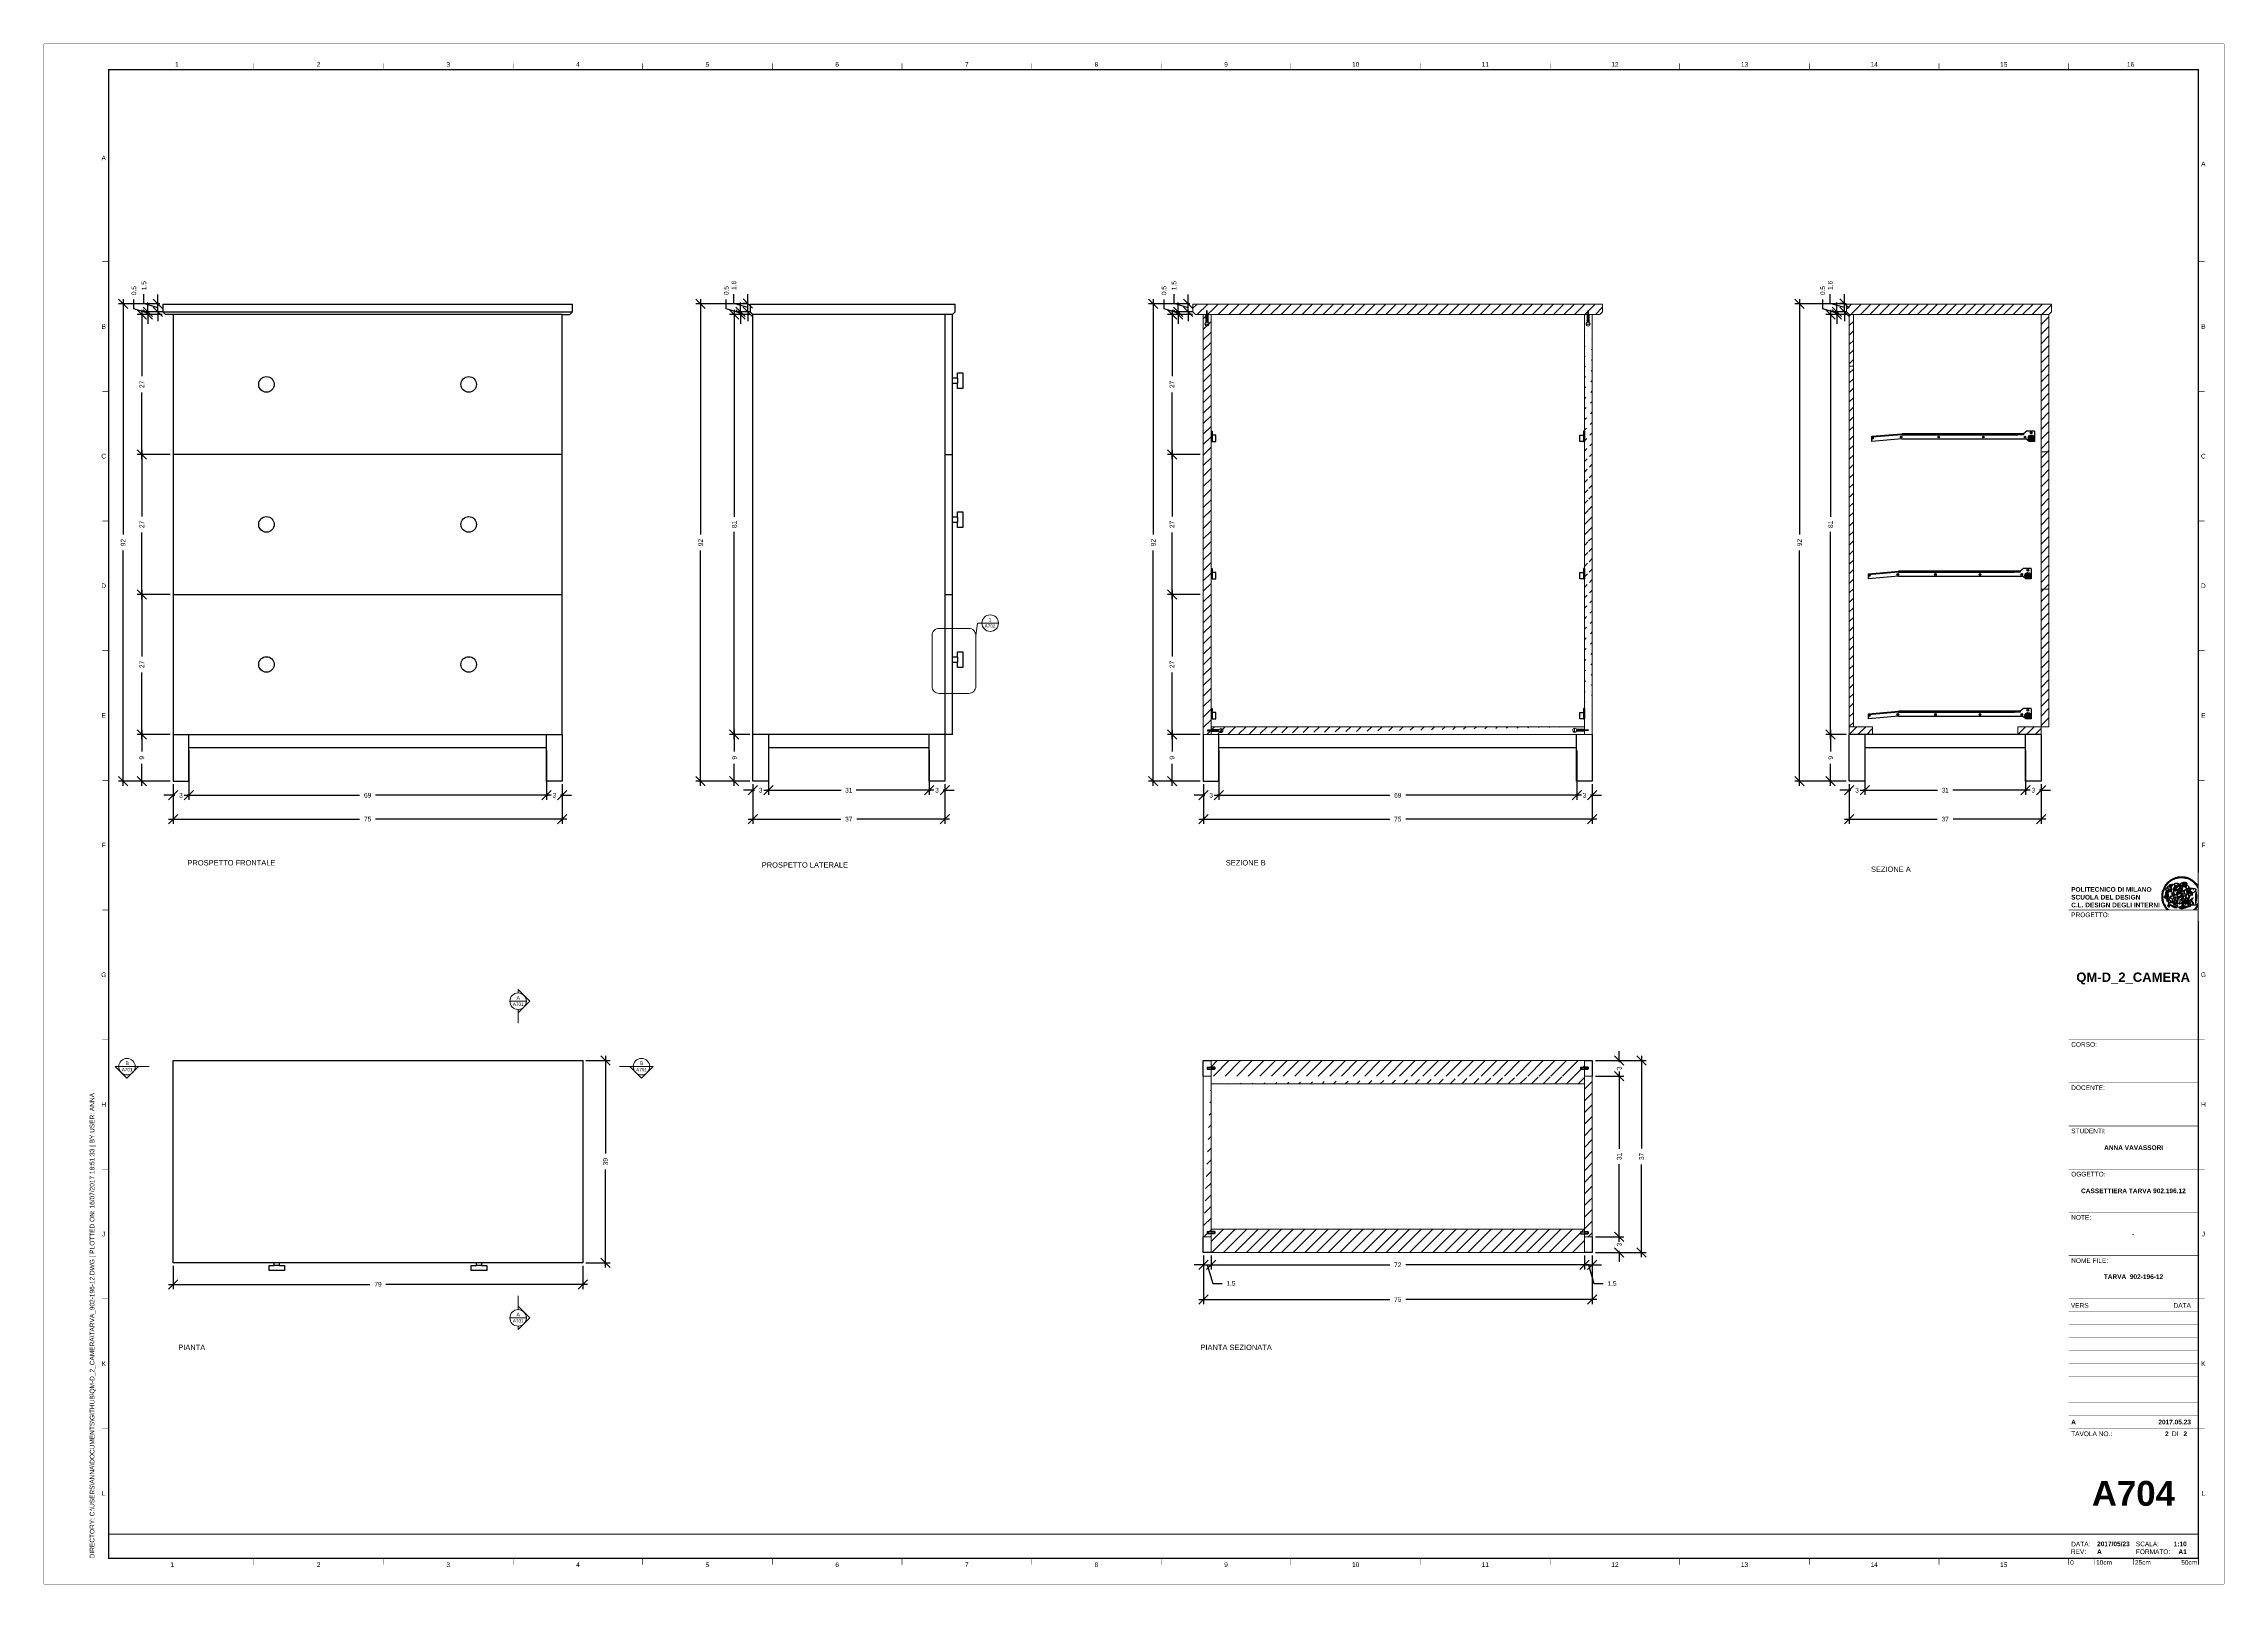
# Paper-space layout 'A701' of a CAD drawing. Header units: millimetres. Extents: x 0 to 841, y 0 to 594.
# The model-space entities are those that its viewports show. They can reach past a viewport. Long polylines and large blocks are cut down to what shows.
import ezdxf
from ezdxf.enums import TextEntityAlignment as Align

# ---------------------------------------------------------------- set-up
doc = ezdxf.new("R2010")
doc.units = ezdxf.units.MM
doc.set_wipeout_variables(frame=1)
for name, color, linetype, lineweight in [('arredi', 8, 'Continuous', 30), ('Linee e simboli', 1, 'Continuous', 18), ('sezionato', 2, 'Continuous', 18), ('Struttura', 7, 'Continuous', 18)]:
    doc.layers.add(name, color=color, linetype=linetype, lineweight=lineweight)
for name, color, linetype in [('G-ANNO-LOGO', 3, 'Continuous'), ('G-ANNO-TEXT', 3, 'Continuous'), ('G-ANNO-TTLB', 3, 'Continuous'), ('giunzioni', 5, 'Continuous'), ('riquadro', 255, 'Continuous')]:
    doc.layers.add(name, color=color, linetype=linetype)
doc.layers.add('G-ANNO-NPLT', color=210, linetype='Continuous', plot=False)
doc.layers.add('non sez', color=8, linetype='Continuous', plot=False)
doc.styles.add('ARIAL', font='arial.ttf')
doc.styles.add('ARIAL-BOLD', font='')
doc.styles.add('E-ARIAL', font='arial.ttf')
doc.styles.get('ARIAL-BOLD').set_extended_font_data('Arial', bold=True)
doc.dimstyles.new('quote giuste', dxfattribs={"dimtxt": 1.8, "dimasz": 3.6, "dimexe": 1.8, "dimexo": 1.2, "dimgap": 1.8, "dimtad": 0, "dimdec": 1, "dimdsep": 46, "dimtxsty": 'ARIAL', "dimblk": 'OBLIQUE', "dimcen": 1.8, "dimdle": 1.8, "dimadec": 0, "dimazin": 0, "dimtfac": 1, "dimtdec": 1, "dimtmove": 1, "dimatfit": 3, "dimldrblk": 'OPEN90', "dimfxl": 1, "dimtfill": 1, "dimarcsym": 0})

# ---------------------------------------------------------------- blocks, each defined once
blk = doc.blocks.new('A1_GRID_LAYOUT')
at = {"layer": 'G-ANNO-NPLT', "const_width": 0.18}
for points in [[(841, 594), (0, 594)], [(0, 0), (0, 594)], [(841, 0), (841, 594)], [(841, 0), (0, 0)]]:
    blk.add_lwpolyline(points, dxfattribs=at)
at = {"layer": 'G-ANNO-TTLB', "const_width": 0.5, "flags": 128}
blk.add_lwpolyline([(25, 584), (25, 10), (831, 10), (831, 584)], close=True, dxfattribs=at)
at = {"layer": 'G-ANNO-TTLB', "const_width": 0.18, "flags": 128}
for points in [[(81, 586.5), (81, 584)], [(131, 586.5), (131, 584)], [(181, 586.5), (181, 584)], [(231, 586.5), (231, 584)], [(281, 586.5), (281, 584)], [(331, 586.5), (331, 584)], [(381, 586.5), (381, 584)], [(431, 586.5), (431, 584)], [(481, 586.5), (481, 584)], [(531, 586.5), (531, 584)], [(581, 586.5), (581, 584)], [(631, 586.5), (631, 584)], [(681, 586.5), (681, 584)], [(731, 586.5), (731, 584)], [(781, 586.5), (781, 584)], [(0, 578.5), (0, 576)], [(25, 510), (22.5, 510)], [(833.5, 510), (831, 510)], [(25, 460), (22.5, 460)], [(833.5, 460), (831, 460)], [(25, 410), (22.5, 410)], [(833.5, 410), (831, 410)], [(25, 360), (22.5, 360)], [(833.5, 360), (831, 360)], [(25, 310), (22.5, 310)], [(833.5, 310), (831, 310)], [(25, 260), (22.5, 260)], [(833.5, 260), (831, 260)], [(25, 210), (22.5, 210)], [(833.5, 210), (831, 210)], [(25, 160), (22.5, 160)], [(833.5, 160), (831, 160)], [(25, 110), (22.5, 110)], [(833.5, 110), (831, 110)], [(833.5, 110), (831, 110)], [(25, 60), (22.5, 60)], [(833.5, 60), (831, 60)], [(833.5, 60), (831, 60)], [(81, 10), (81, 7.5)], [(131, 10), (131, 7.5)], [(181, 10), (181, 7.5)], [(231, 10), (231, 7.5)], [(281, 10), (281, 7.5)], [(331, 10), (331, 7.5)], [(381, 10), (381, 7.5)], [(431, 10), (431, 7.5)], [(481, 10), (481, 7.5)], [(531, 10), (531, 7.5)], [(581, 10), (581, 7.5)], [(631, 10), (631, 7.5)], [(681, 10), (681, 7.5)], [(731, 10), (731, 7.5)], [(781, 10), (781, 7.5)]]:
    blk.add_lwpolyline(points, dxfattribs=at)
at = {"layer": 'G-ANNO-TTLB', "const_width": 0.18}
blk.add_lwpolyline([(716.5, 10), (776.5, 10)], dxfattribs=at)
at = {"layer": 'G-ANNO-TEXT', "style": 'ARIAL'}
for s, p in [('1', (51.35, 586.07)), ('2', (106, 586.07)), ('3', (156, 586.07)), ('4', (206, 586.07)), ('5', (256, 586.07)), ('6', (306, 586.07)), ('7', (356, 586.07)), ('8', (406, 586.07)), ('9', (456, 586.07)), ('10', (506, 586.07)), ('11', (556, 586.07)), ('12', (606, 586.07)), ('13', (656, 586.07)), ('14', (706, 586.07)), ('15', (756, 586.07)), ('16', (804.89, 586.07)), ('A', (23.09, 549.98)), ('A', (832.98, 547.71)), ('B', (23.09, 485)), ('B', (832.98, 485)), ('C', (23.09, 435)), ('C', (832.98, 435)), ('D', (23.09, 385)), ('D', (832.98, 385)), ('E', (23.09, 335)), ('E', (832.98, 335)), ('F', (23.09, 285)), ('F', (832.98, 285)), ('G', (23.09, 235)), ('G', (832.98, 235)), ('H', (23.09, 185)), ('H', (832.98, 185)), ('J', (23.09, 135)), ('J', (832.98, 135)), ('K', (23.09, 85)), ('K', (832.98, 85)), ('L', (23.09, 35)), ('L', (832.98, 35)), ('2', (106, 7.51)), ('3', (156, 7.51)), ('6', (306, 7.51)), ('8', (406, 7.51)), ('9', (456, 7.51)), ('10', (506, 7.51)), ('12', (606, 7.51)), ('13', (656, 7.51)), ('1', (49.49, 7.51)), ('4', (206, 7.51)), ('5', (256, 7.51)), ('7', (356, 7.51)), ('11', (556, 7.51)), ('14', (706, 7.51)), ('15', (756, 7.51))]:
    blk.add_text(s, height=1.8, dxfattribs=at).set_placement(p, align=Align.MIDDLE_CENTER)
at = {"layer": 'G-ANNO-TEXT', "insert": (17.7, 9.95), "char_height": 1.8, "attachment_point": 1, "rotation": 90, "style": 'ARIAL'}
blk.add_mtext_dynamic_manual_height_columns('DIRECTORY: C:\\\\USERS\\\\ANNA\\\\DOCUMENTS\\\\GITHUB\\\\QM-D_2_CAMERA\\\\TARVA_902-196-12.DWG | PLOTTED ON: 16/07/2017 18:51:33 | BY USER: ANNA', width=412.209, gutter_width=9, heights=[0], dxfattribs=at)
blk = doc.blocks.new('logoPolimi')
for p, q in [((-2.37, 0.12), (-2.16, 0.11)), ((-2.37, 0.01), (-2.16, 0.01)), ((-2.36, 0.23), (-2.15, 0.21)), ((-2.35, 0.34), (-2.14, 0.31)), ((-2.33, 0.45), (-2.12, 0.41)), ((-2.3, 0.55), (-2.1, 0.51)), ((-2.28, 0.66), (-2.07, 0.6)), ((-2.24, 0.77), (-2.04, 0.7)), ((-2.2, 0.87), (-2.01, 0.79)), ((-2.16, 0.97), (-1.97, 0.89)), ((-2.11, 1.07), (-1.93, 0.98)), ((-2.06, 1.17), (-1.88, 1.07)), ((-2.01, 1.26), (-1.83, 1.15)), ((-1.94, 1.36), (-1.77, 1.24)), ((-1.88, 1.45), (-1.71, 1.32)), ((-1.84, 0.03), (-1.82, 0.35)), ((-1.81, 1.53), (-1.65, 1.4)), ((-1.74, 1.61), (-1.58, 1.47)), ((-1.73, 0.59), (-1.73, 0.59)), ((-1.73, 0.59), (-1.73, 0.59)), ((-1.66, 1.69), (-1.51, 1.54)), ((-1.65, 0.57), (-1.65, 0.57)), ((-1.59, 1.12), (-1.59, 1.12)), ((-1.58, 1.77), (-1.44, 1.61)), ((-1.51, 0.55), (-1.51, 0.55)), ((-1.51, 0.55), (-1.51, 0.55)), ((-1.49, 1.84), (-1.36, 1.68)), ((-1.41, 1.91), (-1.28, 1.74)), ((-1.32, 1.97), (-1.2, 1.8)), ((-1.31, 0.79), (-1.21, 0.75)), ((-1.21, 0.75), (-1.31, 0.79)), ((-1.21, 0.75), (-1.31, 0.79)), ((-1.22, 2.03), (-1.11, 1.85)), ((-1.21, 0.75), (-1.21, 0.75)), ((-1.21, 0.75), (-1.21, 0.75)), ((-1.19, 0.76), (-1.19, 0.76)), ((-1.19, 0.76), (-1.19, 0.76)), ((-1.17, 0.99), (-1.18, 0.99)), ((-1.18, 0.99), (-1.17, 0.99)), ((-1.16, 0.57), (-1.16, 0.57)), ((-1.16, 0.57), (-1.16, 0.57)), ((-1.13, 2.09), (-1.03, 1.9)), ((-1.1, 0.01), (-0.99, 0.06)), ((-0.99, 0.06), (-1.1, 0.01)), ((-0.99, 0.06), (-1.1, 0.01)), ((-1.03, 2.14), (-0.94, 1.95)), ((-0.99, 0.06), (-0.99, 0.06)), ((-0.99, 0.06), (-0.99, 0.06)), ((-0.97, 0.79), (-0.98, 0.79)), ((-0.89, 0.84), (-0.97, 0.79)), ((-0.97, 0.79), (-0.89, 0.84)), ((-0.96, 1.41), (-0.96, 1.41)), ((-0.96, 1.41), (-0.96, 1.41)), ((-0.93, 2.18), (-0.84, 1.99)), ((-0.89, 0.84), (-0.82, 0.87)), ((-0.82, 0.87), (-0.89, 0.84)), ((-0.89, 0.84), (-0.82, 0.87)), ((-0.88, 0.83), (-0.89, 0.84)), ((-0.85, 1.39), (-0.85, 1.39)), ((-0.85, 1.39), (-0.85, 1.39)), ((-0.84, 0.14), (-0.84, 0.14)), ((-0.83, 2.22), (-0.75, 2.03)), ((-0.77, 1.08), (-0.78, 1.08)), ((-0.78, 1.08), (-0.77, 1.08)), ((-0.61, 1.12), (-0.77, 1.08)), ((-0.77, 1.08), (-0.61, 1.12)), ((-0.77, 1.08), (-0.61, 1.12)), ((-0.75, 1.3), (-0.76, 1.29)), ((-0.76, 1.29), (-0.75, 1.3)), ((-0.72, 2.26), (-0.66, 2.06)), ((-0.65, 0.99), (-0.7, 0.96)), ((-0.69, 0.18), (-0.68, 0.18)), ((-0.66, 0.93), (-0.66, 0.93)), ((-0.66, 0.93), (-0.64, 0.93)), ((-0.66, 0.93), (-0.66, 0.93)), ((-0.66, 0.93), (-0.66, 0.93)), ((-0.63, 1.01), (-0.63, 1.01)), ((-0.63, 1.01), (-0.62, 1.01)), ((-0.63, 0.66), (-0.63, 0.66)), ((-0.61, 2.29), (-0.56, 2.09)), ((-0.6, 1.12), (-0.61, 1.12)), ((-0.61, 1.12), (-0.6, 1.12)), ((-0.61, 1.12), (-0.6, 1.12)), ((-0.61, 0.86), (-0.57, 0.85)), ((-0.57, 0.85), (-0.61, 0.86)), ((-0.61, 0.86), (-0.57, 0.85)), ((-0.53, 1.08), (-0.6, 1.12)), ((-0.6, 1.12), (-0.6, 1.11)), ((-0.6, 1.12), (-0.53, 1.08)), ((-0.57, 0.8), (-0.59, 0.8)), ((-0.57, 0.85), (-0.53, 0.84)), ((-0.57, 0.85), (-0.57, 0.85)), ((-0.57, 0.85), (-0.57, 0.85)), ((-0.57, 0.85), (-0.53, 0.84)), ((-0.56, 0.29), (-0.49, 0.48)), ((-0.56, 0.14), (-0.56, 0.29)), ((-0.5, 0.11), (-0.56, 0.14)), ((-0.53, 0.84), (-0.51, 0.84)), ((-0.53, 0.84), (-0.51, 0.84)), ((-0.53, 0.84), (-0.53, 0.84)), ((-0.51, 2.32), (-0.46, 2.11)), ((-0.51, 0.11), (-0.51, 0.11)), ((-0.51, 0.11), (-0.51, 0.11)), ((-0.34, 0.33), (-0.5, 0.11)), ((-0.49, 0.48), (-0.41, 0.55)), ((-0.42, 0.8), (-0.47, 0.79)), ((-0.42, 0.8), (-0.47, 0.79)), ((-0.47, 0.79), (-0.45, 0.76)), ((-0.47, 0.79), (-0.45, 0.76)), ((-0.45, 1.14), (-0.42, 1.11)), ((-0.42, 1.26), (-0.36, 1.22)), ((-0.41, 0.55), (-0.34, 0.49)), ((-0.4, 2.34), (-0.36, 2.13)), ((-0.4, 1.37), (-0.38, 1.38)), ((-0.39, 1.37), (-0.4, 1.37)), ((-0.35, 1.33), (-0.4, 1.37)), ((-0.39, 1.24), (-0.4, 1.23)), ((-0.38, 1.14), (-0.38, 1.14)), ((-0.34, 0.49), (-0.09, 0.48)), ((-0.16, 0.32), (-0.34, 0.33)), ((-0.14, 0.32), (-0.31, 0.34)), ((-0.29, 2.35), (-0.26, 2.14)), ((-0.28, 1.3), (-0.29, 1.3)), ((-0.28, 1.3), (-0.28, 1.3)), ((-0.18, 2.36), (-0.16, 2.15)), ((-0.16, 1.24), (-0.16, 1.25)), ((-0.16, 1.25), (-0.16, 1.25)), ((-0.16, 0.49), (-0.14, 0.64)), ((-0.06, 0.27), (-0.16, 0.32)), ((-0.1, 0.88), (-0.09, 0.87)), ((-0.08, 1.37), (-0.08, 1.38)), ((-0.08, 1.23), (-0.05, 1.21)), ((-0.05, 1.21), (-0.08, 1.23)), ((-0.08, 1.23), (-0.05, 1.21)), ((-0.07, 2.37), (-0.06, 2.16)), ((-0.03, 0.26), (-0.06, 0.27)), ((-0.05, 1.21), (-0.04, 1.21)), ((-0.04, 1.21), (-0.05, 1.21)), ((-0.04, 1.21), (-0.04, 1.21)), ((-0.04, 1.21), (-0.04, 1.21)), ((-0.04, 0.48), (-0.03, 0.26)), ((0.03, 1.15), (0.03, 1.15)), ((0.03, 0.66), (0.03, 0.67)), ((0.04, 2.37), (0.04, 2.16)), ((0.07, 0.58), (0.07, 0.57)), ((0.1, 1.18), (0.1, 1.18)), ((0.1, 0.84), (0.1, 0.84)), ((0.13, 1.32), (0.17, 1.19)), ((0.15, 2.36), (0.14, 2.16)), ((0.14, 0.71), (0.34, 0.65)), ((0.31, 0.56), (0.17, 0.63)), ((0.26, 2.36), (0.24, 2.15)), ((0.27, 1.61), (0.27, 1.61)), ((0.27, 1.61), (0.27, 1.61)), ((0.27, 1.61), (0.27, 1.61)), ((0.29, 1.29), (0.29, 1.29)), ((0.29, 1.29), (0.29, 1.29)), ((0.29, 1.29), (0.29, 1.29)), ((0.29, 1.29), (0.29, 1.29)), ((0.33, 0.49), (0.34, 0.49)), ((0.33, 0.03), (0.35, 0.03)), ((0.33, 0.03), (0.35, 0.03)), ((0.37, 2.34), (0.34, 2.13)), ((0.34, 0.65), (0.34, 0.64)), ((0.35, 0.03), (0.57, 0.06)), ((0.35, 0.03), (0.57, 0.06)), ((0.35, 0.03), (0.35, 0.03)), ((0.35, 0.03), (0.35, 0.03)), ((0.38, 1.36), (0.37, 1.35)), ((0.38, 0.34), (0.37, 0.34)), ((0.38, 0.34), (0.38, 0.34)), ((0.43, 0.67), (0.39, 0.64)), ((0.48, 2.32), (0.44, 2.12)), ((0.49, 1.05), (0.51, 1.13)), ((0.51, 1.13), (0.49, 1.05)), ((0.49, 1.05), (0.51, 1.13)), ((0.51, 1.31), (0.5, 1.29)), ((0.51, 1.13), (0.52, 1.23)), ((0.52, 1.23), (0.51, 1.23)), ((0.51, 1.23), (0.52, 1.23)), ((0.52, 1.23), (0.51, 1.13)), ((0.51, 1.13), (0.52, 1.23)), ((0.52, 1.24), (0.6, 1.37)), ((0.52, 1.23), (0.6, 1.36)), ((0.6, 1.36), (0.52, 1.23)), ((0.52, 1.23), (0.52, 1.23)), ((0.52, 1.23), (0.52, 1.24)), ((0.52, 1.23), (0.52, 1.23)), ((0.55, 1.07), (0.53, 1.06)), ((0.53, 1.04), (0.53, 1.06)), ((0.53, 1.05), (0.53, 1.04)), ((0.59, 2.3), (0.54, 2.09)), ((0.54, 0.3), (0.63, 0.32)), ((0.54, -0.08), (0.61, 0.06)), ((0.61, 0.06), (0.54, -0.08)), ((0.54, -0.08), (0.61, 0.06)), ((0.56, 0.19), (0.59, 0.21)), ((0.57, 1.07), (0.57, 1.07)), ((0.57, 1.07), (0.57, 1.07)), ((0.57, 1.07), (0.57, 1.07)), ((0.57, 1.07), (0.57, 1.07)), ((0.57, 1.07), (0.57, 1.07)), ((0.57, 1.07), (0.57, 1.07)), ((0.57, 1.07), (0.57, 1.07)), ((0.58, 0.3), (0.59, 0.29)), ((0.59, 0.78), (0.59, 0.79)), ((0.59, 0.79), (0.59, 0.79)), ((0.59, 0.79), (0.59, 0.79)), ((0.59, 0.79), (0.59, 0.78)), ((0.61, 0.06), (0.6, 0.07)), ((0.6, 0.07), (0.61, 0.06)), ((0.61, 0.06), (0.61, 0.07)), ((0.62, 0.21), (0.65, 0.22)), ((0.69, 2.27), (0.63, 2.07)), ((0.64, 1.37), (0.65, 1.37)), ((0.69, 0.86), (0.68, 0.86)), ((0.68, 0.86), (0.69, 0.86)), ((0.68, 0.76), (0.68, 0.76)), ((0.8, 2.23), (0.73, 2.03)), ((0.76, 0.26), (0.76, 0.26)), ((0.9, 2.19), (0.82, 2)), ((0.82, 0.35), (0.84, 0.36)), ((0.82, 0.35), (0.82, 0.35)), ((0.84, 0.36), (0.84, 0.37)), ((0.85, 0.34), (1.05, 0.35)), ((1, 2.15), (0.91, 1.96)), ((0.93, 1.05), (0.93, 1.05)), ((0.93, 1.05), (0.93, 1.05)), ((0.93, 1.05), (0.93, 1.04)), ((0.93, 1.05), (0.93, 1.05)), ((0.97, 0.66), (0.96, 0.66)), ((1.01, 0.97), (0.98, 0.96)), ((1.1, 2.1), (1, 1.91)), ((1.2, 2.04), (1.09, 1.86)), ((1.17, 0.96), (1.17, 0.95)), ((1.17, 0.95), (1.17, 0.95)), ((1.29, 1.99), (1.18, 1.81)), ((1.38, 1.92), (1.26, 1.75)), ((1.34, 0.37), (1.26, 0.04)), ((1.27, 0.37), (1.27, 0.38)), ((1.28, 0.95), (1.28, 0.95)), ((1.47, 1.86), (1.34, 1.69)), ((1.37, 0.73), (1.46, 0.81)), ((1.41, 0.4), (1.41, 0.41)), ((1.56, 1.79), (1.42, 1.63)), ((1.64, 1.71), (1.49, 1.56)), ((1.49, 0.9), (1.57, 0.92)), ((1.72, 1.63), (1.56, 1.49)), ((1.67, 0.6), (1.57, 0.53)), ((1.79, 1.55), (1.63, 1.41)), ((1.86, 1.47), (1.7, 1.34)), ((1.93, 1.38), (1.76, 1.26)), ((1.99, 1.29), (1.81, 1.17)), ((2.05, 1.19), (1.87, 1.09)), ((2.1, 1.1), (1.92, 1)), ((2.15, 1), (1.96, 0.91)), ((2.19, 0.9), (2, 0.82)), ((2.23, 0.79), (2.04, 0.72)), ((2.27, 0.69), (2.07, 0.63)), ((2.3, 0.58), (2.09, 0.53)), ((2.32, 0.47), (2.12, 0.43)), ((2.34, 0.37), (2.13, 0.33)), ((2.36, 0.26), (2.15, 0.23)), ((2.37, 0.15), (2.16, 0.13)), ((2.37, 0.04), (2.16, 0.03)), ((-2.37, -0.1), (-2.16, -0.09)), ((-2.36, -0.21), (-2.15, -0.19)), ((-2.35, -0.32), (-2.14, -0.29)), ((-2.33, -0.43), (-2.12, -0.39)), ((-2.31, -0.54), (-2.1, -0.49)), ((-2.28, -0.65), (-2.08, -0.59)), ((-2.25, -0.75), (-2.05, -0.69)), ((-2.21, -0.86), (-2.02, -0.78)), ((-2.17, -0.96), (-1.98, -0.87)), ((-2.12, -1.06), (-1.93, -0.96)), ((-2.07, -1.16), (-1.89, -1.05)), ((-2.04, -0.15), (-1.97, -0.2)), ((-2.01, -1.25), (-1.84, -1.14)), ((-1.95, -1.34), (-1.78, -1.22)), ((-1.89, -1.43), (-1.72, -1.31)), ((-1.82, -1.52), (-1.66, -1.38)), ((-1.75, -1.6), (-1.59, -1.46)), ((-1.67, -1.68), (-1.52, -1.53)), ((-1.58, -0.12), (-1.6, -0.18)), ((-1.6, -0.18), (-1.58, -0.28)), ((-1.57, -0.54), (-1.59, -0.54)), ((-1.59, -0.54), (-1.59, -0.54)), ((-1.59, -1.76), (-1.45, -1.6)), ((-1.56, -0.32), (-1.56, -0.31)), ((-1.56, -0.31), (-1.56, -0.31)), ((-1.53, -0.65), (-1.53, -0.65)), ((-1.53, -0.65), (-1.53, -0.65)), ((-1.51, -1.83), (-1.37, -1.67)), ((-1.48, -0.86), (-1.48, -0.85)), ((-1.42, -0.37), (-1.42, -0.37)), ((-1.42, -1.9), (-1.29, -1.73)), ((-1.38, -0.46), (-1.38, -0.46)), ((-1.33, -1.96), (-1.21, -1.79)), ((-1.31, -0.24), (-1.31, -0.23)), ((-1.31, -0.23), (-1.31, -0.24)), ((-1.24, -2.02), (-1.13, -1.84)), ((-1.23, -0.19), (-1.23, -0.19)), ((-1.23, -0.19), (-1.23, -0.19)), ((-1.23, -0.19), (-1.23, -0.19)), ((-1.23, -0.19), (-1.23, -0.19)), ((-1.14, -2.08), (-1.04, -1.89)), ((-1.04, -2.13), (-0.95, -1.94)), ((-1.01, -0.39), (-1.02, -0.39)), ((-1.02, -0.39), (-1.01, -0.39)), ((-1.02, -0.7), (-1.02, -0.7)), ((-1.02, -0.7), (-1.02, -0.7)), ((-1.02, -0.7), (-1.02, -0.7)), ((-0.94, -2.18), (-0.86, -1.98)), ((-0.84, -2.22), (-0.77, -2.02)), ((-0.79, -0.51), (-0.83, -0.58)), ((-0.83, -0.58), (-0.79, -0.51)), ((-0.83, -0.58), (-0.79, -0.51)), ((-0.78, -1.05), (-0.83, -0.94)), ((-0.83, -0.94), (-0.78, -1.05)), ((-0.83, -0.94), (-0.83, -0.94)), ((-0.83, -0.94), (-0.78, -1.05)), ((-0.82, -1.23), (-0.82, -1.23)), ((-0.82, -1.23), (-0.77, -1.23)), ((-0.77, -1.23), (-0.82, -1.23)), ((-0.82, -1.23), (-0.82, -1.23)), ((-0.77, -1.23), (-0.82, -1.23)), ((-0.75, -0.96), (-0.8, -0.89)), ((-0.8, -0.89), (-0.79, -0.92)), ((-0.79, -0.92), (-0.8, -0.89)), ((-0.8, -0.89), (-0.75, -0.96)), ((-0.79, -0.92), (-0.8, -0.89)), ((-0.8, -0.89), (-0.8, -0.89)), ((-0.8, -0.89), (-0.75, -0.96)), ((-0.79, -0.92), (-0.78, -0.95)), ((-0.78, -0.95), (-0.79, -0.92)), ((-0.78, -0.95), (-0.79, -0.92)), ((-0.77, -0.49), (-0.78, -0.48)), ((-0.78, -0.48), (-0.77, -0.49)), ((-0.78, -0.95), (-0.76, -1)), ((-0.76, -1), (-0.78, -0.95)), ((-0.76, -1), (-0.78, -0.95)), ((-0.71, -0.89), (-0.75, -0.87)), ((-0.75, -0.87), (-0.71, -0.89)), ((-0.75, -0.87), (-0.71, -0.89)), ((-0.72, -1.01), (-0.75, -0.96)), ((-0.75, -0.96), (-0.72, -1.01)), ((-0.75, -0.96), (-0.72, -1.01)), ((-0.74, -2.25), (-0.67, -2.05)), ((-0.64, -0.93), (-0.71, -0.89)), ((-0.71, -0.89), (-0.64, -0.93)), ((-0.71, -0.89), (-0.64, -0.93)), ((-0.66, -0.53), (-0.66, -0.53)), ((-0.66, -0.53), (-0.66, -0.53)), ((-0.66, -0.53), (-0.66, -0.53)), ((-0.63, -2.29), (-0.57, -2.08)), ((-0.52, -2.31), (-0.48, -2.11)), ((-0.39, -0.81), (-0.51, -0.69)), ((-0.51, -1.04), (-0.5, -1.04)), ((-0.48, -0.42), (-0.48, -0.42)), ((-0.48, -0.42), (-0.48, -0.42)), ((-0.48, -0.42), (-0.48, -0.42)), ((-0.42, -2.33), (-0.38, -2.13)), ((-0.41, -0.51), (-0.41, -0.51)), ((-0.38, -0.05), (-0.39, -0.12)), ((-0.39, -0.12), (-0.37, -0.1)), ((-0.35, -0.14), (-0.37, -0.08)), ((-0.37, -0.09), (-0.37, -0.09)), ((-0.33, -0.12), (-0.35, -0.14)), ((-0.32, -0.14), (-0.35, -0.14)), ((-0.35, -0.18), (-0.34, -0.22)), ((-0.34, -0.08), (-0.29, -0.16)), ((-0.34, -0.22), (-0.34, -0.22)), ((-0.27, -0.17), (-0.32, -0.14)), ((-0.31, -2.35), (-0.28, -2.14)), ((-0.25, -0.91), (-0.26, -0.9)), ((-0.26, -1.29), (0.1, -1.2)), ((0.1, -1.2), (-0.26, -1.29)), ((0.08, -1.4), (-0.26, -1.29)), ((-0.26, -1.29), (0.08, -1.4)), ((-0.26, -1.38), (-0.26, -1.29)), ((-0.26, -1.29), (-0.26, -1.29)), ((-0.26, -1.29), (-0.26, -1.38)), ((-0.26, -1.29), (0.08, -1.4)), ((-0.26, -1.29), (-0.26, -1.29)), ((0.08, -1.49), (-0.26, -1.38)), ((-0.26, -1.38), (0.09, -1.49)), ((-0.2, -2.36), (-0.18, -2.15)), ((-0.14, -0.15), (-0.16, -0.13)), ((-0.11, -0.04), (-0.12, -0.05)), ((-0.09, -2.37), (-0.08, -2.16)), ((-0.04, -0.41), (-0.01, -0.44)), ((-0.01, -0.44), (-0.04, -0.41)), ((-0.04, -0.41), (-0.01, -0.44)), ((0.03, -2.37), (0.02, -2.16)), ((0.07, -0.84), (0.07, -0.84)), ((0.07, -0.84), (0.07, -0.84)), ((0.1, -1.2), (0.08, -1.32)), ((0.08, -1.32), (0.13, -1.2)), ((0.08, -1.4), (0.72, -1.22)), ((0.72, -1.22), (0.08, -1.4)), ((0.08, -1.4), (0.72, -1.22)), ((0.72, -1.31), (0.08, -1.49)), ((0.08, -1.44), (0.08, -1.4)), ((0.08, -1.4), (0.08, -1.44)), ((0.08, -1.4), (0.08, -1.49)), ((0.08, -1.49), (0.08, -1.44)), ((0.08, -1.44), (0.08, -1.44)), ((0.08, -1.44), (0.08, -1.45)), ((0.08, -1.45), (0.08, -1.46)), ((0.08, -1.46), (0.08, -1.49)), ((0.1, -1.01), (0.09, -0.86)), ((0.1, -1.01), (0.09, -0.86)), ((0.09, -1.49), (0.72, -1.31)), ((0.1, -1.2), (0.12, -1.04)), ((0.12, -1.04), (0.1, -1.2)), ((0.13, -1.2), (0.1, -1.2)), ((0.1, -1.2), (0.13, -1.2)), ((0.13, -1.2), (0.1, -1.2)), ((0.1, -1.2), (0.1, -1.2)), ((0.11, -0.44), (0.11, -0.44)), ((0.11, -0.44), (0.11, -0.44)), ((0.12, -0.21), (0.12, -0.21)), ((0.12, -0.21), (0.12, -0.21)), ((0.12, -0.21), (0.12, -0.21)), ((0.12, -0.21), (0.12, -0.21)), ((0.12, -0.21), (0.12, -0.21)), ((0.12, -0.21), (0.12, -0.21)), ((0.12, -0.21), (0.12, -0.21)), ((0.12, -0.21), (0.12, -0.21)), ((0.12, -0.21), (0.12, -0.21)), ((0.12, -0.21), (0.12, -0.21)), ((0.12, -0.21), (0.12, -0.21)), ((0.12, -0.21), (0.12, -0.21)), ((0.12, -0.21), (0.12, -0.21)), ((0.12, -0.56), (0.14, -0.53)), ((0.14, -0.53), (0.12, -0.56)), ((0.12, -0.56), (0.14, -0.53)), ((0.12, -1.04), (0.12, -1.04)), ((0.12, -1.04), (0.12, -1.04)), ((0.12, -1.04), (0.12, -1.04)), ((0.14, -2.37), (0.12, -2.16)), ((0.21, -0.99), (0.13, -1.2)), ((0.13, -1.2), (0.21, -0.99)), ((0.36, -1.14), (0.13, -1.2)), ((0.13, -1.2), (0.26, -1.17)), ((0.14, -0.53), (0.16, -0.49)), ((0.16, -0.49), (0.14, -0.53)), ((0.14, -0.53), (0.16, -0.49)), ((0.16, -0.49), (0.16, -0.49)), ((0.16, -0.49), (0.16, -0.49)), ((0.28, -1.19), (0.21, -0.99)), ((0.21, -0.99), (0.31, -1.27)), ((0.25, -2.36), (0.22, -2.15)), ((0.24, -0.17), (0.24, -0.16)), ((0.24, -0.16), (0.24, -0.17)), ((0.25, -0.84), (0.25, -0.88)), ((0.25, -0.88), (0.25, -0.84)), ((0.25, -0.88), (0.25, -0.84)), ((0.25, -0.88), (0.29, -1.17)), ((0.26, -0.88), (0.25, -0.88)), ((0.31, -1.27), (0.25, -0.88)), ((0.26, -1.17), (0.28, -1.16)), ((0.28, -1.16), (0.36, -1.14)), ((0.29, -1.17), (0.28, -1.19)), ((0.35, -2.34), (0.32, -2.14)), ((0.36, -1.14), (0.72, -1.22)), ((0.72, -1.22), (0.36, -1.14)), ((0.46, -2.32), (0.42, -2.12)), ((0.49, -0.31), (0.49, -0.31)), ((0.49, -0.31), (0.49, -0.31)), ((0.5, -0.27), (0.5, -0.27)), ((0.51, -0.27), (0.51, -0.27)), ((0.57, -2.3), (0.52, -2.1)), ((0.68, -2.27), (0.62, -2.07)), ((0.78, -2.24), (0.71, -2.04)), ((0.72, -0.81), (0.75, -0.89)), ((0.72, -1.22), (0.72, -1.31)), ((0.72, -1.31), (0.72, -1.22)), ((0.74, -0.23), (0.74, -0.23)), ((0.74, -0.23), (0.75, -0.24)), ((0.75, -0.23), (0.75, -0.23)), ((0.89, -2.2), (0.81, -2)), ((0.86, -0.25), (0.82, -0.34)), ((0.87, -0.22), (0.86, -0.23)), ((0.87, -0.22), (0.86, -0.25)), ((0.99, -2.15), (0.9, -1.96)), ((0.96, -0.58), (0.96, -0.57)), ((1.09, -2.11), (0.99, -1.92)), ((1.05, -1.05), (1.04, -1.05)), ((1.19, -2.05), (1.08, -1.87)), ((1.28, -2), (1.17, -1.82)), ((1.37, -1.93), (1.25, -1.76)), ((1.31, -0.27), (1.3, -0.26)), ((1.3, -0.26), (1.3, -0.26)), ((1.3, -0.26), (1.3, -0.26)), ((1.3, -0.26), (1.31, -0.27)), ((1.3, -0.26), (1.3, -0.26)), ((1.46, -1.87), (1.33, -1.7)), ((1.54, -1.8), (1.41, -1.64)), ((1.63, -1.72), (1.48, -1.57)), ((1.71, -1.65), (1.55, -1.5)), ((1.78, -1.57), (1.62, -1.43)), ((1.85, -1.48), (1.69, -1.35)), ((1.92, -1.39), (1.75, -1.27)), ((1.98, -1.3), (1.81, -1.19)), ((2.04, -1.21), (1.86, -1.1)), ((2.09, -1.11), (1.91, -1.01)), ((2.14, -1.01), (1.95, -0.92)), ((2.19, -0.91), (1.99, -0.83)), ((2.23, -0.81), (2.03, -0.74)), ((2.26, -0.7), (2.06, -0.64)), ((2.29, -0.6), (2.09, -0.55)), ((2.32, -0.49), (2.11, -0.45)), ((2.34, -0.38), (2.13, -0.35)), ((2.35, -0.27), (2.15, -0.25)), ((2.37, -0.08), (2.16, -0.07)), ((2.36, -0.16), (2.16, -0.15))]:
    blk.add_line(p, q)
for points in [[(-1.9, 0.12), (-1.94, 0.02), (-2.05, -0.09), (-2.05, -0.09)], [(-1.86, 0.38), (-1.86, 0.38), (-1.87, 0.19), (-1.9, 0.12)], [(-1.76, 0.6), (-1.76, 0.6), (-1.84, 0.57), (-1.86, 0.38)], [(-1.86, -0.04), (-1.84, 0.02), (-1.84, 0.03), (-1.84, 0.03)], [(-1.82, 0.78), (-1.83, 0.8), (-1.85, 0.86), (-1.83, 0.88)], [(-1.82, 0.78), (-1.83, 0.8), (-1.85, 0.86), (-1.83, 0.88)], [(-1.83, 0.88), (-1.81, 0.9), (-1.76, 0.96), (-1.76, 0.96)], [(-1.83, 0.88), (-1.81, 0.9), (-1.76, 0.96), (-1.76, 0.96)], [(-1.76, 0.6), (-1.83, 0.7), (-1.78, 0.74), (-1.78, 0.74)], [(-1.78, 0.74), (-1.79, 0.74), (-1.83, 0.7), (-1.76, 0.6)], [(-1.78, 0.74), (-1.8, 0.76), (-1.81, 0.78), (-1.82, 0.78)], [(-1.78, 0.74), (-1.8, 0.76), (-1.81, 0.78), (-1.82, 0.78)], [(-1.82, 0.35), (-1.81, 0.5), (-1.73, 0.59), (-1.73, 0.59)], [(-1.82, -0.19), (-1.73, -0.07), (-1.75, 0.14), (-1.75, 0.3)], [(-1.75, 0.33), (-1.75, 0.17), (-1.73, -0.05), (-1.8, -0.17)], [(-1.78, 0.74), (-1.75, 0.72), (-1.72, 0.69), (-1.68, 0.7)], [(-1.68, 0.7), (-1.72, 0.69), (-1.75, 0.72), (-1.78, 0.74)], [(-1.68, 0.7), (-1.72, 0.69), (-1.75, 0.72), (-1.78, 0.74)], [(-1.78, 0.74), (-1.78, 0.74), (-1.78, 0.74), (-1.78, 0.74)], [(-1.76, 0.96), (-1.68, 1.1), (-1.59, 1.12), (-1.59, 1.12)], [(-1.76, 0.96), (-1.68, 1.1), (-1.6, 1.12), (-1.6, 1.12)], [(-1.73, 0.59), (-1.74, 0.59), (-1.75, 0.6), (-1.76, 0.6)], [(-1.73, 0.59), (-1.74, 0.59), (-1.75, 0.6), (-1.76, 0.6)], [(-1.75, 0.3), (-1.76, 0.47), (-1.65, 0.57), (-1.65, 0.57)], [(-1.65, 0.57), (-1.65, 0.57), (-1.76, 0.5), (-1.75, 0.33)], [(-1.65, 0.57), (-1.68, 0.58), (-1.7, 0.58), (-1.73, 0.59)], [(-1.65, 0.57), (-1.68, 0.58), (-1.7, 0.58), (-1.73, 0.59)], [(-1.5, 0.71), (-1.53, 0.74), (-1.61, 0.71), (-1.68, 0.7)], [(-1.68, 0.7), (-1.61, 0.71), (-1.53, 0.73), (-1.5, 0.71)], [(-1.5, 0.71), (-1.53, 0.73), (-1.61, 0.71), (-1.68, 0.7)], [(-1.51, 0.55), (-1.56, 0.56), (-1.61, 0.56), (-1.65, 0.57)], [(-1.65, 0.57), (-1.61, 0.56), (-1.56, 0.56), (-1.51, 0.55)], [(-1.51, 0.55), (-1.56, 0.56), (-1.61, 0.56), (-1.65, 0.57)], [(-1.59, 1.12), (-1.6, 1.06), (-1.61, 0.99), (-1.61, 0.97)], [(-1.61, 0.97), (-1.61, 0.99), (-1.6, 1.06), (-1.59, 1.12)], [(-1.61, 0.97), (-1.61, 0.99), (-1.6, 1.06), (-1.59, 1.12)], [(-1.61, 0.97), (-1.61, 0.95), (-1.56, 0.88), (-1.54, 0.87)], [(-1.54, 0.87), (-1.56, 0.88), (-1.61, 0.95), (-1.61, 0.97)], [(-1.54, 0.87), (-1.56, 0.88), (-1.61, 0.96), (-1.61, 0.97)], [(-1.59, 1.12), (-1.59, 1.13), (-1.59, 1.15), (-1.58, 1.16)], [(-1.59, 1.12), (-1.59, 1.13), (-1.59, 1.15), (-1.58, 1.16)], [(-1.58, 1.16), (-1.57, 1.21), (-1.52, 1.23), (-1.49, 1.25)], [(-1.58, 1.16), (-1.57, 1.21), (-1.52, 1.23), (-1.49, 1.25)], [(-1.58, 0.36), (-1.58, 0.48), (-1.51, 0.55), (-1.51, 0.55)], [(-1.51, 0.55), (-1.51, 0.55), (-1.58, 0.48), (-1.58, 0.36)], [(-1.51, 0.55), (-1.51, 0.55), (-1.58, 0.48), (-1.58, 0.36)], [(-1.55, 0.04), (-1.55, 0.08), (-1.58, 0.25), (-1.58, 0.36)], [(-1.58, 0.36), (-1.58, 0.25), (-1.55, 0.08), (-1.55, 0.04)], [(-1.58, 0.36), (-1.58, 0.25), (-1.55, 0.08), (-1.55, 0.04)], [(-1.58, -0.12), (-1.57, -0.06), (-1.55, 0.02), (-1.55, 0.04)], [(-1.55, 0.04), (-1.55, 0.02), (-1.57, -0.06), (-1.58, -0.12)], [(-1.55, 0.04), (-1.55, 0.02), (-1.56, -0.04), (-1.57, -0.1)], [(-1.54, 0.87), (-1.52, 0.85), (-1.47, 0.83), (-1.44, 0.83)], [(-1.44, 0.83), (-1.47, 0.83), (-1.52, 0.85), (-1.54, 0.87)], [(-1.45, 0.83), (-1.47, 0.83), (-1.52, 0.85), (-1.54, 0.87)], [(-1.51, 0.55), (-1.33, 0.54), (-1.16, 0.57), (-1.16, 0.57)], [(-1.16, 0.57), (-1.16, 0.57), (-1.33, 0.54), (-1.51, 0.55)], [(-1.16, 0.57), (-1.16, 0.57), (-1.33, 0.54), (-1.51, 0.55)], [(-1.5, 0.71), (-1.46, 0.68), (-1.4, 0.62), (-1.33, 0.66)], [(-1.33, 0.66), (-1.4, 0.62), (-1.46, 0.68), (-1.5, 0.71)], [(-1.33, 0.66), (-1.4, 0.62), (-1.46, 0.68), (-1.5, 0.71)], [(-1.49, 1.25), (-1.46, 1.26), (-1.42, 1.33), (-1.39, 1.36)], [(-1.49, 1.25), (-1.46, 1.27), (-1.43, 1.34), (-1.39, 1.36)], [(-1.31, 0.79), (-1.33, 0.79), (-1.42, 0.83), (-1.45, 0.83)], [(-1.44, 0.83), (-1.42, 0.83), (-1.33, 0.79), (-1.31, 0.79)], [(-1.31, 0.79), (-1.33, 0.79), (-1.42, 0.83), (-1.44, 0.83)], [(-1.35, 1.1), (-1.4, 1.17), (-1.36, 1.23), (-1.29, 1.31)], [(-1.29, 1.31), (-1.36, 1.23), (-1.4, 1.17), (-1.35, 1.1)], [(-1.35, 1.1), (-1.4, 1.17), (-1.36, 1.23), (-1.29, 1.31)], [(-1.39, 1.36), (-1.35, 1.38), (-1.26, 1.4), (-1.19, 1.41)], [(-1.39, 1.36), (-1.35, 1.38), (-1.26, 1.4), (-1.19, 1.41)], [(-1.18, 0.99), (-1.24, 0.97), (-1.3, 1.03), (-1.35, 1.1)], [(-1.35, 1.1), (-1.3, 1.03), (-1.24, 0.97), (-1.18, 0.99)], [(-1.18, 1), (-1.24, 0.97), (-1.3, 1.03), (-1.35, 1.1)], [(-1.33, 0.66), (-1.28, 0.7), (-1.23, 0.73), (-1.21, 0.75)], [(-1.21, 0.75), (-1.23, 0.73), (-1.28, 0.7), (-1.33, 0.66)], [(-1.21, 0.75), (-1.23, 0.73), (-1.28, 0.7), (-1.33, 0.66)], [(-1.29, 1.31), (-1.22, 1.39), (-1.01, 1.41), (-0.96, 1.41)], [(-0.96, 1.41), (-1.01, 1.41), (-1.22, 1.39), (-1.29, 1.31)], [(-1.29, 1.31), (-1.22, 1.39), (-1.01, 1.41), (-0.96, 1.41)], [(-1.24, -0.02), (-1.21, -0.01), (-1.1, 0.01), (-1.1, 0.01)], [(-1.1, 0.01), (-1.1, 0.01), (-1.21, -0.01), (-1.24, -0.02)], [(-1.1, 0.01), (-1.1, 0.01), (-1.21, -0.01), (-1.24, -0.02)], [(-1.21, 0.75), (-1.2, 0.75), (-1.19, 0.76), (-1.19, 0.76)], [(-1.19, 0.76), (-1.19, 0.76), (-1.2, 0.75), (-1.21, 0.75)], [(-1.19, 0.76), (-1.19, 0.76), (-1.2, 0.76), (-1.21, 0.75)], [(-1.19, 1.41), (-1.11, 1.43), (-0.97, 1.41), (-0.97, 1.41)], [(-1.19, 1.41), (-1.12, 1.43), (-0.98, 1.41), (-0.98, 1.41)], [(-1.19, 0.76), (-1.19, 0.77), (-1.18, 0.78), (-1.18, 0.79)], [(-1.18, 0.79), (-1.18, 0.78), (-1.19, 0.77), (-1.19, 0.76)], [(-1.19, 0.76), (-1.19, 0.77), (-1.19, 0.78), (-1.18, 0.79)], [(-1.18, 0.68), (-1.18, 0.68), (-1.19, 0.71), (-1.19, 0.76)], [(-1.19, 0.76), (-1.19, 0.71), (-1.18, 0.68), (-1.18, 0.68)], [(-1.18, 0.68), (-1.18, 0.68), (-1.19, 0.71), (-1.19, 0.76)], [(-1.18, 0.97), (-1.18, 0.97), (-1.18, 0.98), (-1.17, 0.99)], [(-1.17, 0.99), (-1.18, 0.98), (-1.18, 0.97), (-1.18, 0.97)], [(-1.18, 0.97), (-1.18, 0.97), (-1.18, 0.98), (-1.17, 0.99)], [(-1.18, 0.79), (-1.17, 0.86), (-1.18, 0.95), (-1.18, 0.97)], [(-1.18, 0.97), (-1.18, 0.95), (-1.17, 0.86), (-1.18, 0.79)], [(-1.18, 0.79), (-1.17, 0.86), (-1.18, 0.95), (-1.18, 0.97)], [(-1.16, 0.57), (-1.17, 0.6), (-1.18, 0.64), (-1.18, 0.68)], [(-1.18, 0.68), (-1.18, 0.64), (-1.17, 0.6), (-1.16, 0.57)], [(-1.16, 0.57), (-1.17, 0.6), (-1.18, 0.64), (-1.18, 0.68)], [(-1.17, 0.99), (-1.17, 1.03), (-1.16, 1.09), (-1.14, 1.13)], [(-1.09, 0.42), (-1.1, 0.44), (-1.14, 0.48), (-1.16, 0.57)], [(-1.16, 0.57), (-1.14, 0.48), (-1.1, 0.44), (-1.09, 0.42)], [(-1.09, 0.42), (-1.1, 0.44), (-1.14, 0.48), (-1.16, 0.57)], [(-1.14, 1.13), (-1.12, 1.18), (-1.05, 1.31), (-1.05, 1.31)], [(-1.12, 0.46), (-1.12, 0.46), (-1.13, 0.38), (-1.11, 0.26)], [(-1.11, 0.26), (-1.08, 0.14), (-1.05, 0.03), (-1.05, 0.03)], [(-1.02, 0.32), (-1.02, 0.32), (-1.08, 0.4), (-1.09, 0.42)], [(-1.09, 0.42), (-1.08, 0.4), (-1.02, 0.32), (-1.02, 0.32)], [(-1.02, 0.32), (-1.02, 0.32), (-1.08, 0.4), (-1.09, 0.42)], [(-0.98, 0.2), (-0.98, 0.21), (-1.02, 0.32), (-1.02, 0.32)], [(-1.02, 0.32), (-1.02, 0.32), (-0.98, 0.21), (-0.98, 0.2)], [(-0.98, 0.2), (-0.98, 0.21), (-1.02, 0.32), (-1.02, 0.32)], [(-1.01, 0.12), (-1, 0.16), (-0.98, 0.19), (-0.98, 0.2)], [(-0.98, 0.2), (-0.98, 0.19), (-1, 0.16), (-1.01, 0.12)], [(-1.01, 0.12), (-1, 0.16), (-0.98, 0.19), (-0.98, 0.2)], [(-0.99, 0.06), (-1, 0.07), (-1.01, 0.1), (-1.01, 0.12)], [(-1.01, 0.12), (-1.01, 0.1), (-1, 0.07), (-0.99, 0.06)], [(-0.99, 0.06), (-1, 0.07), (-1.01, 0.1), (-1.01, 0.12)], [(-0.99, 0.06), (-0.99, 0.06), (-0.99, 0.06), (-0.98, 0.05)], [(-0.98, 0.05), (-0.99, 0.06), (-0.99, 0.06), (-0.99, 0.06)], [(-0.99, 0.05), (-0.99, 0.06), (-0.99, 0.06), (-0.99, 0.06)], [(-0.95, 0.02), (-0.96, 0.03), (-0.97, 0.04), (-0.99, 0.05)], [(-0.98, 1.41), (-0.98, 1.41), (-0.97, 1.41), (-0.96, 1.41)], [(-0.98, 0.81), (-0.94, 0.85), (-0.92, 0.93), (-0.91, 0.97)], [(-0.91, 0.97), (-0.92, 0.93), (-0.94, 0.85), (-0.98, 0.81)], [(-0.91, 0.97), (-0.92, 0.93), (-0.94, 0.85), (-0.98, 0.81)], [(-0.98, 0.79), (-0.98, 0.81), (-0.98, 0.81), (-0.98, 0.81)], [(-0.98, 0.81), (-0.98, 0.81), (-0.98, 0.81), (-0.98, 0.79)], [(-0.98, 0.81), (-0.98, 0.81), (-0.98, 0.81), (-0.98, 0.79)], [(-0.98, 0.79), (-0.98, 0.79), (-0.98, 0.78), (-0.97, 0.77)], [(-0.98, 0.79), (-0.98, 0.79), (-0.98, 0.78), (-0.97, 0.77)], [(-0.98, 0.05), (-0.97, 0.04), (-0.96, 0.03), (-0.95, 0.02)], [(-0.95, 0.02), (-0.96, 0.03), (-0.97, 0.04), (-0.98, 0.05)], [(-0.97, 1.41), (-0.97, 1.41), (-0.97, 1.41), (-0.96, 1.41)], [(-0.97, 0.77), (-0.96, 0.74), (-0.91, 0.64), (-0.91, 0.57)], [(-0.97, 0.77), (-0.96, 0.74), (-0.91, 0.64), (-0.91, 0.57)], [(-0.96, 1.41), (-0.94, 1.41), (-0.9, 1.41), (-0.85, 1.39)], [(-0.96, 1.41), (-0.94, 1.41), (-0.9, 1.41), (-0.85, 1.39)], [(-0.95, 0.02), (-0.94, 0.01), (-0.92, 0.01), (-0.9, 0.01)], [(-0.9, 0.01), (-0.92, 0.01), (-0.94, 0.01), (-0.95, 0.02)], [(-0.91, 0.01), (-0.92, 0.01), (-0.94, 0.01), (-0.95, 0.02)], [(-0.91, 0.97), (-0.89, 1), (-0.87, 1.01), (-0.84, 1.02)], [(-0.84, 1.02), (-0.87, 1.01), (-0.89, 1), (-0.91, 0.97)], [(-0.84, 1.02), (-0.87, 1.01), (-0.89, 1.01), (-0.91, 0.97)], [(-0.91, 0.57), (-0.91, 0.5), (-0.9, 0.43), (-0.88, 0.37)], [(-0.91, 0.57), (-0.91, 0.5), (-0.9, 0.43), (-0.88, 0.37)], [(-0.87, 0.03), (-0.87, 0.03), (-0.89, 0.01), (-0.91, 0.01)], [(-0.9, 0.01), (-0.89, 0.01), (-0.87, 0.03), (-0.87, 0.03)], [(-0.87, 0.03), (-0.87, 0.03), (-0.89, 0.01), (-0.9, 0.01)], [(-0.88, 0.84), (-0.88, 0.84), (-0.89, 0.79), (-0.88, 0.77)], [(-0.88, 0.77), (-0.89, 0.79), (-0.88, 0.83), (-0.88, 0.83)], [(-0.74, 0.66), (-0.85, 0.67), (-0.88, 0.77), (-0.88, 0.77)], [(-0.88, 0.77), (-0.88, 0.77), (-0.85, 0.67), (-0.74, 0.66)], [(-0.88, 0.37), (-0.86, 0.32), (-0.83, 0.25), (-0.82, 0.25)], [(-0.88, 0.37), (-0.86, 0.32), (-0.83, 0.25), (-0.82, 0.25)], [(-0.87, 0.03), (-0.86, 0.03), (-0.86, 0.05), (-0.86, 0.06)], [(-0.86, 0.06), (-0.86, 0.05), (-0.86, 0.03), (-0.87, 0.03)], [(-0.86, 0.06), (-0.86, 0.05), (-0.86, 0.03), (-0.87, 0.03)], [(-0.85, 1.39), (-0.86, 1.42), (-0.8, 1.45), (-0.8, 1.46)], [(-0.85, 1.39), (-0.86, 1.42), (-0.83, 1.44), (-0.82, 1.45)], [(-0.86, 0.06), (-0.86, 0.07), (-0.86, 0.1), (-0.85, 0.11)], [(-0.85, 0.11), (-0.86, 0.1), (-0.86, 0.07), (-0.86, 0.06)], [(-0.85, 0.11), (-0.86, 0.1), (-0.86, 0.07), (-0.86, 0.06)], [(-0.81, 1.36), (-0.83, 1.37), (-0.84, 1.38), (-0.85, 1.39)], [(-0.85, 1.39), (-0.84, 1.38), (-0.83, 1.37), (-0.81, 1.36)], [(-0.85, 1.39), (-0.84, 1.38), (-0.83, 1.37), (-0.81, 1.36)], [(-0.85, 0.11), (-0.85, 0.12), (-0.84, 0.14), (-0.84, 0.14)], [(-0.84, 0.14), (-0.84, 0.14), (-0.85, 0.12), (-0.85, 0.11)], [(-0.84, 0.14), (-0.84, 0.14), (-0.85, 0.12), (-0.85, 0.11)], [(-0.84, 1.02), (-0.83, 1.03), (-0.81, 1.05), (-0.78, 1.08)], [(-0.78, 1.08), (-0.81, 1.05), (-0.83, 1.03), (-0.84, 1.02)], [(-0.78, 1.08), (-0.81, 1.05), (-0.83, 1.03), (-0.84, 1.02)], [(-0.84, 0.14), (-0.83, 0.15), (-0.81, 0.16), (-0.81, 0.16)], [(-0.81, 0.16), (-0.81, 0.16), (-0.83, 0.15), (-0.84, 0.14)], [(-0.81, 0.16), (-0.81, 0.16), (-0.84, 0.15), (-0.84, 0.14)], [(-0.84, 0.15), (-0.84, 0.15), (-0.84, 0.15), (-0.84, 0.14)], [(-0.84, 0.14), (-0.84, 0.14), (-0.84, 0.14), (-0.84, 0.14)], [(-0.84, 0.14), (-0.84, 0.14), (-0.84, 0.14), (-0.84, 0.14)], [(-0.84, 0.14), (-0.84, 0.14), (-0.84, 0.14), (-0.84, 0.14)], [(-0.82, 1.45), (-0.82, 1.45), (-0.8, 1.45), (-0.8, 1.45)], [(-0.82, 0.87), (-0.82, 0.87), (-0.72, 0.91), (-0.66, 0.93)], [(-0.66, 0.93), (-0.72, 0.91), (-0.82, 0.87), (-0.82, 0.87)], [(-0.82, 0.87), (-0.82, 0.87), (-0.72, 0.91), (-0.66, 0.93)], [(-0.82, 0.25), (-0.8, 0.25), (-0.77, 0.24), (-0.77, 0.23)], [(-0.82, 0.25), (-0.8, 0.25), (-0.78, 0.24), (-0.77, 0.23)], [(-0.76, 1.29), (-0.77, 1.32), (-0.79, 1.34), (-0.81, 1.36)], [(-0.81, 1.36), (-0.79, 1.34), (-0.77, 1.32), (-0.76, 1.29)], [(-0.81, 1.36), (-0.79, 1.34), (-0.77, 1.32), (-0.76, 1.3)], [(-0.81, 0.16), (-0.8, 0.17), (-0.8, 0.17), (-0.79, 0.18)], [(-0.79, 0.18), (-0.8, 0.17), (-0.8, 0.17), (-0.81, 0.16)], [(-0.79, 0.18), (-0.8, 0.17), (-0.8, 0.17), (-0.81, 0.16)], [(-0.8, 1.46), (-0.8, 1.49), (-0.69, 1.51), (-0.69, 1.51)], [(-0.8, 1.46), (-0.8, 1.49), (-0.75, 1.49), (-0.75, 1.49)], [(-0.8, 1.45), (-0.8, 1.45), (-0.8, 1.46), (-0.8, 1.46)], [(-0.79, 0.18), (-0.78, 0.18), (-0.77, 0.16), (-0.77, 0.16)], [(-0.77, 0.16), (-0.77, 0.16), (-0.78, 0.18), (-0.79, 0.18)], [(-0.77, 0.16), (-0.77, 0.16), (-0.78, 0.18), (-0.79, 0.18)], [(-0.78, 1.08), (-0.77, 1.1), (-0.76, 1.13), (-0.75, 1.16)], [(-0.75, 1.16), (-0.76, 1.13), (-0.77, 1.1), (-0.78, 1.08)], [(-0.75, 1.16), (-0.76, 1.13), (-0.77, 1.1), (-0.78, 1.08)], [(-0.77, 0.23), (-0.76, 0.22), (-0.72, 0.2), (-0.71, 0.2)], [(-0.77, 0.23), (-0.76, 0.22), (-0.72, 0.2), (-0.71, 0.2)], [(-0.77, 0.16), (-0.77, 0.16), (-0.74, 0.16), (-0.7, 0.17)], [(-0.7, 0.17), (-0.74, 0.16), (-0.77, 0.16), (-0.77, 0.16)], [(-0.7, 0.17), (-0.74, 0.16), (-0.77, 0.16), (-0.77, 0.16)], [(-0.76, 1.3), (-0.74, 1.25), (-0.73, 1.2), (-0.75, 1.16)], [(-0.75, 1.16), (-0.73, 1.2), (-0.74, 1.25), (-0.76, 1.29)], [(-0.76, 1.29), (-0.74, 1.25), (-0.73, 1.2), (-0.75, 1.16)], [(-0.75, 1.49), (-0.75, 1.52), (-0.69, 1.51), (-0.69, 1.51)], [(-0.7, 1.26), (-0.7, 1.28), (-0.73, 1.28), (-0.75, 1.3)], [(-0.75, 1.3), (-0.73, 1.28), (-0.7, 1.28), (-0.7, 1.26)], [(-0.71, 1.24), (-0.72, 1.25), (-0.73, 1.27), (-0.75, 1.28)], [(-0.63, 0.66), (-0.63, 0.66), (-0.73, 0.66), (-0.74, 0.66)], [(-0.74, 0.66), (-0.73, 0.66), (-0.63, 0.66), (-0.63, 0.66)], [(-0.65, 1.23), (-0.67, 1.24), (-0.71, 1.23), (-0.71, 1.24)], [(-0.71, 0.2), (-0.7, 0.2), (-0.69, 0.19), (-0.69, 0.18)], [(-0.71, 0.2), (-0.7, 0.2), (-0.69, 0.19), (-0.69, 0.18)], [(-0.65, 1.23), (-0.67, 1.24), (-0.7, 1.25), (-0.7, 1.26)], [(-0.7, 1.26), (-0.7, 1.25), (-0.67, 1.24), (-0.65, 1.23)], [(-0.7, 0.17), (-0.69, 0.17), (-0.68, 0.18), (-0.69, 0.18)], [(-0.69, 0.18), (-0.68, 0.18), (-0.69, 0.17), (-0.7, 0.17)], [(-0.69, 0.18), (-0.68, 0.18), (-0.69, 0.17), (-0.7, 0.17)], [(-0.69, 1.51), (-0.69, 1.59), (-0.51, 1.55), (-0.51, 1.55)], [(-0.69, 1.51), (-0.66, 1.55), (-0.66, 1.55), (-0.66, 1.55)], [(-0.66, 0.67), (-0.69, 0.69), (-0.68, 0.72), (-0.68, 0.76)], [(-0.68, 0.76), (-0.68, 0.72), (-0.69, 0.69), (-0.66, 0.67)], [(-0.66, 0.68), (-0.69, 0.69), (-0.68, 0.72), (-0.68, 0.76)], [(-0.68, 0.76), (-0.68, 0.79), (-0.67, 0.82), (-0.66, 0.83)], [(-0.66, 0.83), (-0.67, 0.82), (-0.68, 0.79), (-0.68, 0.76)], [(-0.68, 0.76), (-0.68, 0.79), (-0.67, 0.82), (-0.66, 0.83)], [(-0.68, 0.18), (-0.68, 0.18), (-0.56, 0.15), (-0.51, 0.11)], [(-0.68, 0.18), (-0.68, 0.18), (-0.56, 0.15), (-0.51, 0.11)], [(-0.66, 1.55), (-0.63, 1.57), (-0.51, 1.55), (-0.51, 1.55)], [(-0.62, 0.95), (-0.63, 0.95), (-0.64, 0.94), (-0.66, 0.93)], [(-0.66, 0.93), (-0.64, 0.94), (-0.63, 0.95), (-0.62, 0.95)], [(-0.66, 0.83), (-0.65, 0.85), (-0.61, 0.86), (-0.61, 0.86)], [(-0.61, 0.86), (-0.61, 0.86), (-0.65, 0.84), (-0.66, 0.83)], [(-0.66, 0.83), (-0.65, 0.84), (-0.61, 0.86), (-0.61, 0.86)], [(-0.63, 0.66), (-0.64, 0.67), (-0.65, 0.67), (-0.66, 0.68)], [(-0.63, 0.66), (-0.64, 0.67), (-0.65, 0.67), (-0.66, 0.67)], [(-0.66, 0.67), (-0.65, 0.67), (-0.64, 0.67), (-0.63, 0.66)], [(-0.59, 1.24), (-0.6, 1.23), (-0.63, 1.22), (-0.65, 1.23)], [(-0.65, 1.23), (-0.63, 1.22), (-0.6, 1.23), (-0.59, 1.24)], [(-0.56, 1.24), (-0.56, 1.24), (-0.63, 1.22), (-0.65, 1.23)], [(-0.63, 1.01), (-0.63, 1.01), (-0.64, 1), (-0.65, 0.99)], [(-0.64, 0.93), (-0.64, 0.93), (-0.58, 0.88), (-0.57, 0.85)], [(-0.64, 0.93), (-0.64, 0.93), (-0.58, 0.88), (-0.57, 0.85)], [(-0.6, 1.11), (-0.6, 1.11), (-0.59, 1.05), (-0.63, 1.01)], [(-0.6, 1.11), (-0.6, 1.11), (-0.59, 1.05), (-0.63, 1.01)], [(-0.5, 0.65), (-0.55, 0.61), (-0.6, 0.64), (-0.63, 0.66)], [(-0.5, 0.65), (-0.55, 0.61), (-0.6, 0.64), (-0.63, 0.66)], [(-0.62, 1.01), (-0.62, 1.01), (-0.62, 0.97), (-0.62, 0.95)], [(-0.62, 0.95), (-0.62, 0.97), (-0.62, 1.01), (-0.62, 1.01)], [(-0.56, 1.24), (-0.56, 1.24), (-0.57, 1.25), (-0.59, 1.24)], [(-0.59, 1.24), (-0.57, 1.25), (-0.56, 1.24), (-0.56, 1.24)], [(-0.41, 0.55), (-0.41, 0.55), (-0.59, 0.44), (-0.56, 0.15)], [(-0.52, 0.81), (-0.53, 0.8), (-0.56, 0.79), (-0.57, 0.8)], [(-0.57, 0.01), (-0.57, 0.01), (-0.38, -0.06), (-0.35, -0.15)], [(-0.49, 1.27), (-0.5, 1.26), (-0.53, 1.24), (-0.56, 1.24)], [(-0.52, 1.26), (-0.53, 1.26), (-0.54, 1.22), (-0.56, 1.24)], [(-0.56, 1.24), (-0.54, 1.22), (-0.53, 1.26), (-0.52, 1.26)], [(-0.47, 1.06), (-0.49, 1.06), (-0.53, 1.08), (-0.53, 1.08)], [(-0.53, 1.08), (-0.53, 1.08), (-0.49, 1.06), (-0.47, 1.06)], [(-0.53, 0.84), (-0.53, 0.84), (-0.52, 0.81), (-0.52, 0.81)], [(-0.49, 1.27), (-0.5, 1.26), (-0.51, 1.26), (-0.52, 1.26)], [(-0.52, 1.26), (-0.51, 1.26), (-0.5, 1.26), (-0.49, 1.27)], [(-0.51, 0.12), (-0.51, 0.12), (-0.52, 0.19), (-0.49, 0.21)], [(-0.51, 0.19), (-0.51, 0.18), (-0.52, 0.15), (-0.51, 0.14)], [(-0.51, 1.55), (-0.43, 1.57), (-0.43, 1.53), (-0.43, 1.53)], [(-0.51, 1.55), (-0.43, 1.57), (-0.35, 1.51), (-0.35, 1.51)], [(-0.51, 0.84), (-0.51, 0.84), (-0.46, 0.83), (-0.45, 0.83)], [(-0.51, 0.84), (-0.51, 0.84), (-0.46, 0.83), (-0.45, 0.83)], [(-0.42, 0.27), (-0.43, 0.27), (-0.5, 0.2), (-0.51, 0.19)], [(-0.51, 0.14), (-0.51, 0.13), (-0.47, 0.05), (-0.47, 0.04)], [(-0.51, 0.11), (-0.51, 0.11), (-0.51, 0.11), (-0.51, 0.11)], [(-0.51, 0.11), (-0.51, 0.11), (-0.47, 0.1), (-0.46, 0.04)], [(-0.51, 0.11), (-0.51, 0.11), (-0.51, 0.11), (-0.51, 0.11)], [(-0.51, 0.11), (-0.5, 0.11), (-0.5, 0.1), (-0.49, 0.1)], [(-0.47, 0.71), (-0.46, 0.66), (-0.5, 0.65), (-0.5, 0.65)], [(-0.47, 0.71), (-0.46, 0.66), (-0.5, 0.65), (-0.5, 0.65)], [(-0.44, 1.3), (-0.45, 1.3), (-0.47, 1.28), (-0.49, 1.27)], [(-0.49, 1.27), (-0.47, 1.28), (-0.45, 1.3), (-0.44, 1.3)], [(-0.44, 1.3), (-0.45, 1.3), (-0.47, 1.28), (-0.49, 1.27)], [(-0.49, 0.21), (-0.48, 0.21), (-0.47, 0.22), (-0.47, 0.23)], [(-0.49, 0.21), (-0.49, 0.21), (-0.49, 0.21), (-0.49, 0.21)], [(-0.37, -0.09), (-0.37, -0.07), (-0.49, 0.1), (-0.49, 0.1)], [(-0.46, 1.08), (-0.46, 1.07), (-0.46, 1.06), (-0.47, 1.06)], [(-0.47, 1.06), (-0.46, 1.06), (-0.46, 1.07), (-0.46, 1.08)], [(-0.45, 0.76), (-0.44, 0.74), (-0.47, 0.71), (-0.47, 0.71)], [(-0.45, 0.76), (-0.44, 0.74), (-0.47, 0.71), (-0.47, 0.71)], [(-0.47, 0.23), (-0.46, 0.24), (-0.44, 0.27), (-0.42, 0.27)], [(-0.47, 0.04), (-0.47, 0.03), (-0.44, 0.02), (-0.44, 0.01)], [(-0.44, 1.1), (-0.45, 1.1), (-0.46, 1.08), (-0.46, 1.08)], [(-0.46, 1.08), (-0.46, 1.09), (-0.45, 1.1), (-0.44, 1.1)], [(-0.46, 0.04), (-0.46, 0.03), (-0.45, 0.03), (-0.44, 0.02)], [(-0.45, 0.83), (-0.44, 0.83), (-0.39, 0.82), (-0.39, 0.82)], [(-0.45, 0.83), (-0.44, 0.83), (-0.39, 0.82), (-0.39, 0.82)], [(-0.36, 0.68), (-0.36, 0.66), (-0.45, 0.58), (-0.41, 0.55)], [(-0.41, 0.55), (-0.45, 0.58), (-0.4, 0.62), (-0.39, 0.62)], [(-0.41, 1.32), (-0.42, 1.3), (-0.43, 1.3), (-0.44, 1.3)], [(-0.44, 1.3), (-0.43, 1.3), (-0.42, 1.3), (-0.41, 1.32)], [(-0.41, 1.32), (-0.42, 1.3), (-0.43, 1.3), (-0.44, 1.3)], [(-0.42, 1.11), (-0.42, 1.11), (-0.44, 1.1), (-0.44, 1.1)], [(-0.44, 1.1), (-0.44, 1.1), (-0.42, 1.11), (-0.42, 1.11)], [(-0.44, 0.02), (-0.43, 0.01), (-0.44, 0.01), (-0.43, 0)], [(-0.44, 0.01), (-0.43, 0), (-0.43, -0.02), (-0.38, -0.05)], [(-0.43, 1.53), (-0.37, 1.53), (-0.35, 1.5), (-0.35, 1.5)], [(-0.4, 1.12), (-0.4, 1.11), (-0.42, 1.11), (-0.42, 1.11)], [(-0.42, 1.11), (-0.42, 1.11), (-0.4, 1.11), (-0.4, 1.12)], [(-0.39, 0.82), (-0.39, 0.81), (-0.42, 0.8), (-0.42, 0.8)], [(-0.39, 0.82), (-0.39, 0.81), (-0.42, 0.8), (-0.42, 0.8)], [(-0.35, 0.32), (-0.36, 0.31), (-0.41, 0.28), (-0.42, 0.27)], [(-0.42, 0.27), (-0.41, 0.27), (-0.39, 0.28), (-0.38, 0.3)], [(-0.4, 1.37), (-0.4, 1.37), (-0.39, 1.33), (-0.41, 1.32)], [(-0.41, 1.32), (-0.39, 1.33), (-0.4, 1.37), (-0.4, 1.37)], [(-0.4, 1.37), (-0.4, 1.37), (-0.39, 1.33), (-0.41, 1.32)], [(-0.34, 0.49), (-0.35, 0.51), (-0.36, 0.52), (-0.41, 0.55)], [(-0.41, 0.55), (-0.36, 0.52), (-0.35, 0.51), (-0.34, 0.49)], [(-0.38, 1.14), (-0.38, 1.14), (-0.39, 1.12), (-0.4, 1.12)], [(-0.4, 1.12), (-0.39, 1.12), (-0.38, 1.14), (-0.38, 1.14)], [(-0.37, 1.36), (-0.38, 1.36), (-0.38, 1.35), (-0.39, 1.37)], [(-0.39, 0.63), (-0.39, 0.64), (-0.38, 0.65), (-0.36, 0.67)], [(-0.39, 0.62), (-0.38, 0.63), (-0.39, 0.63), (-0.39, 0.63)], [(-0.38, 1.38), (-0.38, 1.38), (-0.38, 1.36), (-0.36, 1.36)], [(-0.38, 1.14), (-0.38, 1.14), (-0.35, 1.11), (-0.35, 1.15)], [(-0.35, 1.14), (-0.35, 1.11), (-0.38, 1.14), (-0.38, 1.14)], [(-0.38, 0.3), (-0.37, 0.31), (-0.34, 0.35), (-0.3, 0.34)], [(-0.35, 1.34), (-0.37, 1.35), (-0.37, 1.36), (-0.37, 1.36)], [(-0.36, 1.36), (-0.36, 1.36), (-0.37, 1.35), (-0.35, 1.34)], [(-0.36, 0.67), (-0.34, 0.68), (-0.35, 0.68), (-0.35, 0.73)], [(-0.35, 0.73), (-0.36, 0.68), (-0.35, 0.69), (-0.36, 0.68)], [(-0.35, 1.5), (-0.33, 1.52), (-0.31, 1.5), (-0.31, 1.5)], [(-0.35, 1.51), (-0.28, 1.52), (-0.25, 1.44), (-0.25, 1.44)], [(-0.28, 1.3), (-0.31, 1.32), (-0.34, 1.34), (-0.35, 1.34)], [(-0.35, 1.34), (-0.34, 1.34), (-0.31, 1.32), (-0.28, 1.3)], [(-0.28, 1.31), (-0.31, 1.32), (-0.31, 1.31), (-0.35, 1.33)], [(-0.3, 1.28), (-0.3, 1.26), (-0.34, 1.18), (-0.35, 1.14)], [(-0.35, 1.15), (-0.34, 1.18), (-0.3, 1.26), (-0.3, 1.28)], [(-0.3, 0.9), (-0.3, 0.9), (-0.34, 0.77), (-0.35, 0.73)], [(-0.35, 0.73), (-0.34, 0.78), (-0.32, 0.79), (-0.32, 0.79)], [(-0.31, 0.34), (-0.31, 0.34), (-0.34, 0.33), (-0.35, 0.32)], [(-0.25, 0.48), (-0.27, 0.49), (-0.33, 0.47), (-0.34, 0.49)], [(-0.34, 0.49), (-0.33, 0.47), (-0.21, 0.46), (-0.18, 0.47)], [(-0.32, 0.79), (-0.33, 0.84), (-0.31, 0.88), (-0.31, 0.88)], [(-0.31, 1.5), (-0.26, 1.48), (-0.25, 1.44), (-0.25, 1.44)], [(-0.31, 0.88), (-0.31, 0.91), (-0.26, 0.94), (-0.26, 0.94)], [(-0.29, 1.3), (-0.29, 1.3), (-0.29, 1.29), (-0.3, 1.28)], [(-0.3, 1.28), (-0.29, 1.29), (-0.29, 1.3), (-0.29, 1.3)], [(-0.3, 1.19), (-0.3, 1.2), (-0.26, 1.22), (-0.26, 1.22)], [(-0.3, 1.19), (-0.3, 1.2), (-0.26, 1.22), (-0.26, 1.22)], [(-0.25, 1.17), (-0.28, 1.17), (-0.29, 1.18), (-0.3, 1.19)], [(-0.25, 1.17), (-0.28, 1.17), (-0.29, 1.19), (-0.3, 1.19)], [(-0.26, 0.94), (-0.26, 0.94), (-0.29, 0.92), (-0.3, 0.9)], [(-0.3, 0.34), (-0.25, 0.33), (-0.15, 0.33), (-0.14, 0.32)], [(-0.25, 1.3), (-0.26, 1.3), (-0.27, 1.3), (-0.28, 1.31)], [(-0.25, 1.3), (-0.26, 1.3), (-0.27, 1.3), (-0.28, 1.3)], [(-0.26, 1.22), (-0.26, 1.22), (-0.22, 1.24), (-0.18, 1.24)], [(-0.26, 1.22), (-0.26, 1.22), (-0.22, 1.24), (-0.18, 1.24)], [(-0.26, 0.94), (-0.23, 1), (-0.18, 0.98), (-0.18, 0.98)], [(-0.18, 0.98), (-0.18, 0.98), (-0.23, 1), (-0.26, 0.94)], [(-0.25, 1.44), (-0.19, 1.42), (-0.22, 1.38), (-0.22, 1.38)], [(-0.25, 1.44), (-0.19, 1.42), (-0.21, 1.33), (-0.22, 1.33)], [(-0.22, 1.33), (-0.22, 1.32), (-0.22, 1.3), (-0.25, 1.3)], [(-0.22, 1.32), (-0.22, 1.32), (-0.22, 1.3), (-0.25, 1.3)], [(-0.22, 1.18), (-0.23, 1.17), (-0.23, 1.17), (-0.25, 1.17)], [(-0.22, 1.18), (-0.23, 1.17), (-0.23, 1.17), (-0.25, 1.17)], [(-0.18, 0.47), (-0.18, 0.47), (-0.23, 0.46), (-0.25, 0.48)], [(-0.22, 1.38), (-0.18, 1.35), (-0.21, 1.33), (-0.22, 1.32)], [(-0.21, 1.18), (-0.21, 1.19), (-0.22, 1.18), (-0.22, 1.18)], [(-0.21, 1.18), (-0.21, 1.18), (-0.22, 1.18), (-0.22, 1.18)], [(-0.22, 0.88), (-0.21, 0.91), (-0.19, 0.95), (-0.17, 0.96)], [(-0.17, 0.96), (-0.19, 0.95), (-0.21, 0.91), (-0.22, 0.88)], [(-0.22, 0.88), (-0.21, 0.91), (-0.19, 0.96), (-0.17, 0.96)], [(-0.19, 0.81), (-0.21, 0.83), (-0.22, 0.85), (-0.22, 0.88)], [(-0.22, 0.88), (-0.22, 0.85), (-0.21, 0.83), (-0.19, 0.81)], [(-0.19, 0.82), (-0.21, 0.83), (-0.22, 0.85), (-0.22, 0.88)], [(-0.13, 1.11), (-0.13, 1.11), (-0.2, 1.17), (-0.21, 1.18)], [(-0.13, 1.11), (-0.13, 1.11), (-0.2, 1.17), (-0.21, 1.18)], [(-0.16, 0), (-0.16, -0.01), (-0.17, -0.02), (-0.21, -0.04)], [(-0.17, 0.75), (-0.17, 0.77), (-0.18, 0.8), (-0.19, 0.82)], [(-0.17, 0.75), (-0.17, 0.77), (-0.18, 0.8), (-0.19, 0.81)], [(-0.19, 0.81), (-0.18, 0.8), (-0.17, 0.77), (-0.17, 0.75)], [(-0.19, -0.02), (-0.18, -0.02), (-0.16, -0.01), (-0.16, 0)], [(-0.18, 1.24), (-0.17, 1.24), (-0.17, 1.24), (-0.16, 1.25)], [(-0.18, 1.24), (-0.17, 1.24), (-0.17, 1.24), (-0.16, 1.24)], [(-0.18, 0.98), (-0.15, 0.99), (-0.13, 1), (-0.13, 1)], [(-0.13, 0.99), (-0.13, 0.99), (-0.15, 0.99), (-0.18, 0.98)], [(-0.18, 0.47), (-0.15, 0.48), (-0.14, 0.57), (-0.14, 0.57)], [(-0.15, 0.51), (-0.15, 0.49), (-0.18, 0.47), (-0.18, 0.47)], [(-0.17, 0.96), (-0.16, 0.96), (-0.13, 0.99), (-0.06, 0.97)], [(-0.06, 0.97), (-0.13, 0.99), (-0.16, 0.96), (-0.17, 0.96)], [(-0.17, 0.96), (-0.16, 0.97), (-0.13, 0.99), (-0.06, 0.97)], [(-0.15, 0.67), (-0.17, 0.7), (-0.17, 0.74), (-0.17, 0.75)], [(-0.17, 0.75), (-0.17, 0.74), (-0.17, 0.7), (-0.15, 0.67)], [(-0.15, 0.67), (-0.17, 0.7), (-0.17, 0.74), (-0.17, 0.75)], [(-0.17, -0.01), (-0.15, 0), (-0.08, 0.04), (-0.06, 0.05)], [(-0.16, 1.25), (-0.16, 1.25), (-0.16, 1.31), (-0.14, 1.33)], [(-0.16, 1.25), (-0.16, 1.25), (-0.16, 1.32), (-0.14, 1.33)], [(-0.16, 1.24), (-0.13, 1.25), (-0.11, 1.25), (-0.08, 1.23)], [(-0.08, 1.23), (-0.11, 1.25), (-0.13, 1.25), (-0.16, 1.24)], [(-0.16, 1.25), (-0.13, 1.25), (-0.11, 1.25), (-0.08, 1.23)], [(0.03, 0.66), (-0.09, 0.66), (-0.16, 0.69), (-0.16, 0.69)], [(-0.16, 0.49), (-0.16, 0.49), (0.03, 0.44), (0.07, 0.57)], [(0, 0.49), (-0.07, 0.47), (-0.16, 0.49), (-0.16, 0.49)], [(-0.16, 0), (-0.16, 0.01), (-0.14, 0.01), (-0.13, 0.01)], [(-0.13, 0.01), (-0.14, 0.01), (-0.16, 0.01), (-0.16, 0)], [(-0.14, 0.64), (-0.15, 0.65), (-0.15, 0.66), (-0.15, 0.67)], [(-0.15, 0.67), (-0.15, 0.66), (-0.15, 0.65), (-0.14, 0.64)], [(-0.14, 0.64), (-0.15, 0.65), (-0.15, 0.66), (-0.15, 0.67)], [(-0.14, 0.57), (-0.15, 0.56), (-0.15, 0.52), (-0.15, 0.51)], [(-0.14, 1.33), (-0.13, 1.34), (-0.1, 1.36), (-0.08, 1.37)], [(-0.14, 1.33), (-0.13, 1.34), (-0.1, 1.36), (-0.08, 1.37)], [(-0.14, 0.64), (-0.14, 0.61), (-0.13, 0.58), (-0.14, 0.57)], [(-0.14, 0.57), (-0.14, 0.59), (-0.14, 0.61), (-0.14, 0.64)], [(-0.06, 0.27), (-0.11, 0.27), (-0.14, 0.32), (-0.14, 0.32)], [(-0.14, 0.32), (-0.13, 0.31), (-0.07, 0.26), (-0.06, 0.26)], [(-0.04, 1.1), (-0.09, 1.08), (-0.13, 1.11), (-0.13, 1.11)], [(-0.04, 1.11), (-0.09, 1.08), (-0.13, 1.11), (-0.13, 1.11)], [(-0.06, 1.01), (-0.07, 1.01), (-0.13, 0.99), (-0.13, 0.99)], [(-0.13, 1), (-0.13, 1), (-0.11, 1), (-0.1, 1)], [(-0.13, 0.86), (-0.13, 0.86), (-0.1, 0.91), (-0.08, 0.89)], [(-0.13, 0.01), (-0.11, 0.02), (-0.07, 0.04), (-0.06, 0.05)], [(-0.06, 0.05), (-0.07, 0.04), (-0.11, 0.02), (-0.13, 0.01)], [(-0.08, 1.38), (-0.08, 1.38), (-0.12, 1.44), (-0.06, 1.51)], [(-0.08, 1.38), (-0.08, 1.38), (-0.12, 1.44), (-0.06, 1.51)], [(-0.1, 1), (-0.09, 1), (-0.06, 1.01), (-0.05, 1)], [(-0.09, 0.48), (-0.09, 0.48), (0, 0.47), (0.01, 0.49)], [(-0.05, 1.36), (-0.06, 1.37), (-0.07, 1.37), (-0.08, 1.37)], [(-0.08, 1.37), (-0.07, 1.37), (-0.06, 1.37), (-0.05, 1.36)], [(-0.08, 1.37), (-0.07, 1.37), (-0.06, 1.37), (-0.05, 1.36)], [(-0.06, 1.51), (0, 1.58), (0.02, 1.59), (0.04, 1.59)], [(-0.06, 1.51), (0, 1.58), (0.02, 1.59), (0.04, 1.59)], [(-0.05, 1.23), (-0.05, 1.23), (-0.06, 1.24), (-0.05, 1.25)], [(-0.05, 1.25), (-0.06, 1.24), (-0.05, 1.23), (-0.05, 1.23)], [(-0.05, 1.23), (-0.05, 1.23), (-0.06, 1.24), (-0.05, 1.25)], [(-0.01, 0.98), (-0.02, 1), (-0.06, 1.01), (-0.06, 1.01)], [(-0.06, 0.97), (-0.06, 0.97), (-0.03, 0.95), (-0.03, 0.95)], [(-0.03, 0.95), (-0.03, 0.95), (-0.06, 0.97), (-0.06, 0.97)], [(-0.06, 0.97), (-0.06, 0.97), (-0.03, 0.95), (-0.03, 0.95)], [(0.02, 0.2), (0.02, 0.21), (0, 0.26), (-0.06, 0.27)], [(-0.06, 0.26), (-0.05, 0.26), (-0.04, 0.26), (-0.03, 0.26)], [(-0.06, 0.05), (-0.04, 0.06), (0, 0.03), (0.01, 0.03)], [(-0.06, 0.05), (-0.05, 0.06), (-0.04, 0.06), (-0.03, 0.06)], [(-0.03, 0.06), (-0.04, 0.06), (-0.05, 0.06), (-0.06, 0.05)], [(0.1, 1.25), (0.08, 1.31), (-0.02, 1.35), (-0.05, 1.36)], [(-0.05, 1.36), (-0.02, 1.35), (0.08, 1.31), (0.1, 1.25)], [(-0.05, 1.36), (-0.02, 1.35), (0.08, 1.31), (0.1, 1.25)], [(-0.05, 1.25), (-0.04, 1.26), (-0.03, 1.25), (-0.03, 1.25)], [(-0.03, 1.25), (-0.03, 1.25), (-0.04, 1.26), (-0.05, 1.25)], [(-0.05, 1.25), (-0.04, 1.26), (-0.03, 1.25), (-0.03, 1.25)], [(-0.04, 1.21), (-0.05, 1.22), (-0.05, 1.23), (-0.05, 1.23)], [(-0.05, 1.23), (-0.05, 1.23), (-0.05, 1.22), (-0.04, 1.21)], [(-0.04, 1.21), (-0.05, 1.22), (-0.05, 1.23), (-0.05, 1.23)], [(-0.05, 1), (-0.05, 1), (-0.03, 1), (-0.02, 0.98)], [(-0.05, -0.03), (-0.05, -0.03), (-0.02, -0.01), (-0.01, 0.03)], [(-0.01, 0.03), (-0.02, -0.01), (-0.05, -0.03), (-0.05, -0.03)], [(-0.05, -0.03), (-0.05, -0.03), (-0.02, -0.01), (-0.01, 0.03)], [(-0.03, 1.18), (-0.03, 1.18), (-0.04, 1.2), (-0.04, 1.21)], [(0.03, 1.15), (0.02, 1.12), (-0.01, 1.12), (-0.04, 1.1)], [(0.03, 1.15), (0.02, 1.12), (-0.01, 1.13), (-0.04, 1.11)], [(-0.01, 0.9), (-0.04, 0.91), (-0.01, 0.93), (-0.01, 0.93)], [(-0.03, 1.25), (-0.02, 1.25), (-0.01, 1.24), (0, 1.23)], [(0, 1.23), (-0.01, 1.24), (-0.02, 1.25), (-0.03, 1.25)], [(-0.03, 1.25), (-0.02, 1.25), (-0.01, 1.24), (0, 1.23)], [(-0.03, 0.95), (-0.02, 0.94), (0, 0.93), (0.01, 0.92)], [(0.01, 0.92), (0, 0.93), (-0.02, 0.94), (-0.03, 0.95)], [(-0.03, 0.95), (-0.02, 0.94), (0, 0.93), (0.01, 0.92)], [(0.01, 0.23), (0.01, 0.25), (-0.02, 0.26), (-0.03, 0.26)], [(-0.03, 0.26), (-0.02, 0.26), (0.01, 0.25), (0.01, 0.23)], [(-0.03, 0.06), (-0.02, 0.05), (-0.01, 0.03), (-0.01, 0.03)], [(-0.01, 0.03), (-0.01, 0.03), (-0.02, 0.05), (-0.03, 0.06)], [(-0.02, 0.98), (-0.02, 0.98), (0.01, 0.98), (0.02, 0.97)], [(0.03, 0.95), (0.02, 0.97), (-0.01, 0.98), (-0.01, 0.98)], [(0.07, 0.85), (0.07, 0.85), (0.02, 0.89), (-0.01, 0.9)], [(-0.01, 0.03), (0, 0.03), (0.05, 0.04), (0.05, 0.04)], [(0.05, 0.04), (0.05, 0.04), (0, 0.03), (-0.01, 0.03)], [(0, 1.23), (0.01, 1.21), (0.01, 1.22), (0.02, 1.17)], [(0.02, 1.17), (0.01, 1.22), (0.01, 1.21), (0, 1.23)], [(0, 1.23), (0.01, 1.22), (0.01, 1.23), (0.02, 1.17)], [(0.06, 0.57), (0.04, 0.54), (0.03, 0.5), (0, 0.49)], [(0.01, 0.92), (0.03, 0.91), (0.03, 0.9), (0.03, 0.89)], [(0.03, 0.89), (0.03, 0.9), (0.03, 0.91), (0.01, 0.92)], [(0.01, 0.92), (0.03, 0.91), (0.03, 0.89), (0.03, 0.89)], [(0.01, 0.76), (0.01, 0.76), (0.04, 0.77), (0.06, 0.78)], [(0.01, 0.49), (0.03, 0.53), (0.07, 0.58), (0.07, 0.58)], [(0.02, 0.17), (0.04, 0.21), (0.01, 0.23), (0.01, 0.23)], [(0.01, 0.23), (0.01, 0.23), (0.04, 0.21), (0.02, 0.17)], [(0.01, 0.03), (0.02, 0.03), (0.12, 0.05), (0.08, 0.11)], [(0.02, 1.17), (0.03, 1.16), (0.03, 1.15), (0.03, 1.15)], [(0.03, 1.15), (0.03, 1.15), (0.03, 1.16), (0.02, 1.17)], [(0.02, 1.17), (0.03, 1.16), (0.03, 1.16), (0.03, 1.15)], [(0.02, 0.97), (0.02, 0.95), (0.05, 0.96), (0.05, 0.92)], [(0.08, 0.11), (0.04, 0.16), (0.02, 0.19), (0.02, 0.2)], [(0.07, 0.12), (0.07, 0.14), (0.02, 0.17), (0.02, 0.17)], [(0.02, 0.17), (0.02, 0.17), (0.07, 0.14), (0.07, 0.12)], [(0.21, 0.03), (0.21, 0.03), (0.02, -0.05), (0.1, -0.22)], [(0.08, 1.16), (0.07, 1.15), (0.03, 1.15), (0.03, 1.15)], [(0.08, 1.16), (0.07, 1.16), (0.03, 1.15), (0.03, 1.15)], [(0.06, 0.9), (0.07, 0.94), (0.03, 0.93), (0.03, 0.95)], [(0.03, 0.89), (0.03, 0.89), (0.05, 0.87), (0.05, 0.86)], [(0.05, 0.86), (0.05, 0.87), (0.03, 0.89), (0.03, 0.89)], [(0.03, 0.81), (0.06, 0.83), (0.07, 0.85), (0.07, 0.85)], [(0.03, 0.67), (0.04, 0.67), (0.06, 0.68), (0.08, 0.7)], [(0.08, 0.69), (0.07, 0.68), (0.04, 0.67), (0.03, 0.66)], [(0.04, 0.59), (0.04, 0.6), (0.03, 0.6), (0.03, 0.66)], [(0.03, 0.66), (0.03, 0.6), (0.06, 0.59), (0.06, 0.58)], [(0.04, 1.59), (0.07, 1.59), (0.11, 1.6), (0.11, 1.6)], [(0.04, 1.59), (0.07, 1.59), (0.11, 1.6), (0.11, 1.6)], [(0.06, 0.58), (0.05, 0.58), (0.05, 0.59), (0.04, 0.59)], [(0.05, 0.92), (0.05, 0.92), (0.07, 0.89), (0.07, 0.88)], [(0.05, 0.86), (0.05, 0.86), (0.07, 0.81), (0.07, 0.81)], [(0.06, 0.85), (0.05, 0.86), (0.05, 0.86), (0.05, 0.86)], [(0.05, 0.04), (0.09, 0.05), (0.08, 0.1), (0.07, 0.12)], [(0.07, 0.12), (0.08, 0.1), (0.09, 0.05), (0.05, 0.04)], [(0.08, 0.87), (0.08, 0.89), (0.06, 0.9), (0.06, 0.9)], [(0.07, 0.81), (0.07, 0.81), (0.06, 0.84), (0.06, 0.85)], [(0.08, 0.7), (0.06, 0.68), (0.08, 0.58), (0.06, 0.57)], [(0.08, 0.57), (0.08, 0.57), (0.07, 0.57), (0.06, 0.58)], [(0.06, 0.58), (0.07, 0.57), (0.07, 0.56), (0.07, 0.56)], [(0.07, 0.88), (0.07, 0.86), (0.1, 0.87), (0.1, 0.84)], [(0.07, 0.84), (0.07, 0.83), (0.08, 0.76), (0.08, 0.76)], [(0.07, 0.81), (0.07, 0.8), (0.08, 0.76), (0.08, 0.76)], [(0.08, 0.76), (0.08, 0.76), (0.07, 0.8), (0.07, 0.81)], [(0.07, 0.57), (0.08, 0.57), (0.08, 0.56), (0.08, 0.56)], [(0.07, 0.56), (0.07, 0.56), (0.09, 0.56), (0.11, 0.56)], [(0.1, 1.18), (0.1, 1.17), (0.09, 1.17), (0.08, 1.16)], [(0.1, 1.18), (0.1, 1.17), (0.09, 1.17), (0.08, 1.16)], [(0.11, 0.84), (0.1, 0.87), (0.08, 0.87), (0.08, 0.87)], [(0.08, 0.76), (0.08, 0.75), (0.09, 0.71), (0.08, 0.7)], [(0.08, 0.7), (0.09, 0.71), (0.08, 0.75), (0.08, 0.76)], [(0.08, 0.76), (0.08, 0.75), (0.1, 0.7), (0.08, 0.69)], [(0.11, 0.56), (0.1, 0.56), (0.08, 0.57), (0.08, 0.57)], [(0.08, 0.56), (0.08, 0.56), (0.1, 0.56), (0.11, 0.56)], [(0.1, 1.18), (0.11, 1.2), (0.12, 1.22), (0.1, 1.25)], [(0.1, 1.25), (0.12, 1.22), (0.11, 1.2), (0.1, 1.18)], [(0.1, 1.25), (0.12, 1.22), (0.11, 1.2), (0.1, 1.18)], [(0.16, 1.21), (0.15, 1.24), (0.11, 1.18), (0.1, 1.18)], [(0.16, 1.21), (0.15, 1.23), (0.11, 1.18), (0.1, 1.18)], [(0.1, 1.18), (0.1, 1.18), (0.1, 1.18), (0.1, 1.18)], [(0.1, 0.84), (0.1, 0.84), (0.15, 0.92), (0.16, 0.93)], [(0.11, 0.83), (0.1, 0.83), (0.1, 0.84), (0.1, 0.84)], [(0.1, 0.84), (0.1, 0.84), (0.1, 0.83), (0.11, 0.83)], [(0.11, 1.6), (0.11, 1.6), (0.19, 1.66), (0.27, 1.61)], [(0.11, 1.6), (0.11, 1.6), (0.19, 1.65), (0.27, 1.61)], [(0.11, 0.83), (0.11, 0.83), (0.16, 0.92), (0.16, 0.93)], [(0.12, 0.81), (0.12, 0.81), (0.11, 0.84), (0.11, 0.84)], [(0.12, 0.79), (0.11, 0.8), (0.11, 0.83), (0.11, 0.83)], [(0.11, 0.83), (0.11, 0.83), (0.11, 0.8), (0.12, 0.79)], [(0.11, 0.56), (0.11, 0.56), (0.12, 0.57), (0.14, 0.59)], [(0.14, 0.59), (0.12, 0.57), (0.11, 0.56), (0.11, 0.56)], [(0.11, 0.56), (0.13, 0.57), (0.15, 0.59), (0.15, 0.59)], [(0.12, -0.03), (0.12, -0.03), (0.11, 0.09), (0.12, 0.13)], [(0.13, 0.77), (0.12, 0.78), (0.12, 0.81), (0.12, 0.81)], [(0.12, 0.76), (0.12, 0.76), (0.12, 0.77), (0.12, 0.79)], [(0.12, 0.79), (0.12, 0.77), (0.12, 0.76), (0.12, 0.76)], [(0.15, 0.73), (0.15, 0.74), (0.12, 0.76), (0.12, 0.76)], [(0.12, 0.76), (0.12, 0.76), (0.15, 0.74), (0.15, 0.73)], [(0.12, 0.13), (0.12, 0.16), (0.15, 0.28), (0.17, 0.39)], [(0.12, 0.1), (0.12, 0.1), (0.2, 0.35), (0.25, 0.37)], [(0.13, 0.74), (0.13, 0.74), (0.14, 0.76), (0.13, 0.77)], [(0.16, 0.71), (0.16, 0.72), (0.14, 0.74), (0.13, 0.74)], [(0.14, 0.71), (0.14, 0.71), (0.15, 0.72), (0.15, 0.73)], [(0.15, 0.73), (0.15, 0.72), (0.14, 0.71), (0.14, 0.71)], [(0.16, 0.66), (0.16, 0.68), (0.14, 0.71), (0.14, 0.71)], [(0.14, 0.71), (0.14, 0.71), (0.16, 0.68), (0.16, 0.66)], [(0.14, 0.59), (0.17, 0.61), (0.15, 0.64), (0.16, 0.66)], [(0.16, 0.66), (0.15, 0.64), (0.17, 0.61), (0.14, 0.59)], [(0.16, 0.66), (0.17, 0.68), (0.15, 0.71), (0.15, 0.71)], [(0.15, 0.71), (0.15, 0.71), (0.16, 0.71), (0.16, 0.71)], [(0.15, 0.59), (0.18, 0.61), (0.16, 0.64), (0.16, 0.66)], [(0.16, 0.93), (0.16, 0.93), (0.23, 1.03), (0.16, 1.21)], [(0.16, 0.93), (0.16, 0.93), (0.23, 1.03), (0.16, 1.21)], [(0.18, 1.38), (0.18, 1.41), (0.21, 1.48), (0.21, 1.49)], [(0.21, 1.49), (0.21, 1.48), (0.18, 1.41), (0.18, 1.38)], [(0.18, 1.38), (0.18, 1.41), (0.21, 1.48), (0.21, 1.49)], [(0.2, 1.23), (0.2, 1.25), (0.18, 1.36), (0.18, 1.38)], [(0.18, 1.38), (0.18, 1.36), (0.2, 1.25), (0.2, 1.23)], [(0.2, 1.23), (0.2, 1.25), (0.18, 1.36), (0.18, 1.38)], [(0.23, 1.16), (0.23, 1.17), (0.21, 1.22), (0.2, 1.23)], [(0.2, 1.23), (0.21, 1.22), (0.23, 1.17), (0.23, 1.16)], [(0.23, 1.16), (0.23, 1.17), (0.21, 1.22), (0.2, 1.23)], [(0.21, 1.49), (0.21, 1.5), (0.23, 1.55), (0.24, 1.58)], [(0.24, 1.58), (0.23, 1.55), (0.21, 1.5), (0.21, 1.49)], [(0.21, 1.49), (0.21, 1.5), (0.23, 1.55), (0.24, 1.58)], [(0.22, 1.12), (0.22, 1.12), (0.22, 1.16), (0.23, 1.16)], [(0.23, 1.16), (0.22, 1.16), (0.22, 1.12), (0.22, 1.12)], [(0.22, 1.12), (0.22, 1.12), (0.23, 1.16), (0.23, 1.16)], [(0.25, 1.14), (0.24, 1.14), (0.22, 1.12), (0.22, 1.12)], [(0.22, 1.12), (0.22, 1.12), (0.24, 1.14), (0.25, 1.14)], [(0.25, 1.14), (0.24, 1.14), (0.22, 1.12), (0.22, 1.12)], [(0.24, 1.58), (0.25, 1.58), (0.26, 1.59), (0.27, 1.61)], [(0.27, 1.61), (0.26, 1.59), (0.25, 1.58), (0.24, 1.58)], [(0.24, 1.58), (0.25, 1.58), (0.26, 1.59), (0.27, 1.61)], [(0.28, 1.15), (0.27, 1.14), (0.25, 1.14), (0.25, 1.14)], [(0.25, 1.14), (0.25, 1.14), (0.27, 1.14), (0.28, 1.15)], [(0.28, 1.15), (0.27, 1.14), (0.25, 1.14), (0.25, 1.14)], [(0.27, 1.61), (0.28, 1.63), (0.31, 1.65), (0.32, 1.66)], [(0.27, 1.61), (0.29, 1.63), (0.31, 1.65), (0.32, 1.66)], [(0.27, 1.61), (0.27, 1.61), (0.27, 1.61), (0.27, 1.61)], [(0.28, 1.27), (0.27, 1.26), (0.28, 1.24), (0.28, 1.22)], [(0.28, 1.22), (0.28, 1.24), (0.27, 1.26), (0.28, 1.27)], [(0.28, 1.27), (0.27, 1.26), (0.28, 1.25), (0.28, 1.22)], [(0.29, 1.3), (0.28, 1.29), (0.28, 1.28), (0.28, 1.27)], [(0.29, 1.29), (0.28, 1.29), (0.28, 1.28), (0.28, 1.27)], [(0.28, 1.27), (0.28, 1.28), (0.28, 1.29), (0.29, 1.29)], [(0.28, 1.22), (0.28, 1.2), (0.28, 1.16), (0.28, 1.15)], [(0.28, 1.15), (0.28, 1.16), (0.28, 1.2), (0.28, 1.22)], [(0.28, 1.22), (0.28, 1.2), (0.28, 1.16), (0.28, 1.15)], [(0.35, 0.29), (0.34, 0.29), (0.28, 0.21), (0.29, 0.16)], [(0.35, 0.29), (0.34, 0.29), (0.28, 0.21), (0.29, 0.16)], [(0.3, 1.32), (0.3, 1.31), (0.29, 1.3), (0.29, 1.29)], [(0.29, 1.29), (0.29, 1.3), (0.3, 1.31), (0.3, 1.32)], [(0.3, 1.32), (0.3, 1.31), (0.29, 1.3), (0.29, 1.3)], [(0.37, 1.18), (0.32, 1.2), (0.29, 1.29), (0.29, 1.29)], [(0.29, 1.29), (0.29, 1.29), (0.32, 1.2), (0.37, 1.18)], [(0.29, 1.29), (0.29, 1.29), (0.32, 1.2), (0.37, 1.19)], [(0.29, 0.16), (0.3, 0.11), (0.33, 0.03), (0.33, 0.03)], [(0.29, 0.16), (0.3, 0.11), (0.33, 0.03), (0.33, 0.03)], [(0.31, 1.4), (0.31, 1.39), (0.3, 1.34), (0.3, 1.32)], [(0.31, 1.39), (0.31, 1.39), (0.3, 1.34), (0.3, 1.32)], [(0.3, 1.32), (0.3, 1.34), (0.31, 1.39), (0.31, 1.39)], [(0.32, 0.59), (0.3, 0.58), (0.32, 0.54), (0.32, 0.53)], [(0.32, 0.53), (0.32, 0.54), (0.3, 0.58), (0.32, 0.59)], [(0.35, 1.46), (0.34, 1.44), (0.32, 1.4), (0.31, 1.39)], [(0.31, 1.39), (0.32, 1.4), (0.34, 1.44), (0.35, 1.46)], [(0.35, 1.46), (0.34, 1.45), (0.32, 1.4), (0.31, 1.4)], [(0.32, 0.57), (0.31, 0.56), (0.31, 0.51), (0.32, 0.5)], [(0.32, 0.53), (0.31, 0.51), (0.33, 0.49), (0.33, 0.49)], [(0.33, 0.49), (0.33, 0.49), (0.31, 0.51), (0.32, 0.53)], [(0.32, 1.66), (0.33, 1.67), (0.41, 1.69), (0.41, 1.69)], [(0.32, 1.66), (0.33, 1.67), (0.4, 1.68), (0.4, 1.68)], [(0.34, 0.64), (0.33, 0.62), (0.33, 0.6), (0.32, 0.59)], [(0.34, 0.64), (0.34, 0.63), (0.32, 0.58), (0.32, 0.57)], [(0.32, 0.59), (0.33, 0.6), (0.33, 0.62), (0.34, 0.64)], [(0.32, 0.5), (0.33, 0.49), (0.33, 0.44), (0.34, 0.43)], [(0.35, 0.03), (0.35, 0.03), (0.33, -0.03), (0.32, -0.04)], [(0.32, -0.04), (0.33, -0.03), (0.35, 0.03), (0.35, 0.03)], [(0.32, -0.04), (0.33, -0.03), (0.35, 0.03), (0.35, 0.03)], [(0.4, 0.68), (0.39, 0.67), (0.34, 0.65), (0.34, 0.64)], [(0.37, 0.67), (0.36, 0.66), (0.35, 0.65), (0.34, 0.64)], [(0.34, 0.64), (0.35, 0.65), (0.36, 0.66), (0.37, 0.67)], [(0.39, 0.64), (0.39, 0.64), (0.35, 0.59), (0.34, 0.49)], [(0.34, 0.49), (0.34, 0.47), (0.34, 0.45), (0.34, 0.42)], [(0.34, 0.49), (0.34, 0.47), (0.34, 0.45), (0.35, 0.42)], [(0.34, 0.43), (0.35, 0.41), (0.37, 0.34), (0.4, 0.32)], [(0.34, 0.42), (0.34, 0.42), (0.35, 0.37), (0.38, 0.34)], [(0.39, 1.48), (0.38, 1.48), (0.35, 1.47), (0.35, 1.46)], [(0.35, 1.46), (0.35, 1.47), (0.38, 1.48), (0.39, 1.48)], [(0.39, 1.48), (0.38, 1.48), (0.35, 1.47), (0.35, 1.46)], [(0.35, 1.38), (0.35, 1.38), (0.38, 1.36), (0.41, 1.36)], [(0.35, 0.42), (0.35, 0.42), (0.35, 0.37), (0.38, 0.34)], [(0.37, 0.34), (0.37, 0.34), (0.36, 0.3), (0.35, 0.29)], [(0.37, 0.34), (0.37, 0.34), (0.36, 0.3), (0.35, 0.29)], [(0.37, 1.24), (0.37, 1.24), (0.39, 1.22), (0.41, 1.22)], [(0.51, 1.23), (0.45, 1.18), (0.37, 1.18), (0.37, 1.18)], [(0.37, 1.18), (0.37, 1.18), (0.45, 1.18), (0.51, 1.23)], [(0.37, 1.19), (0.37, 1.19), (0.45, 1.18), (0.52, 1.23)], [(0.43, 0.72), (0.4, 0.71), (0.41, 0.67), (0.37, 0.67)], [(0.37, 0.67), (0.41, 0.67), (0.4, 0.71), (0.43, 0.72)], [(0.38, 0.34), (0.39, 0.33), (0.44, 0.29), (0.44, 0.29)], [(0.46, 1.48), (0.45, 1.47), (0.4, 1.48), (0.39, 1.48)], [(0.39, 1.48), (0.4, 1.48), (0.45, 1.47), (0.46, 1.48)], [(0.46, 1.48), (0.45, 1.47), (0.4, 1.48), (0.39, 1.48)], [(0.4, 1.27), (0.4, 1.27), (0.39, 1.26), (0.42, 1.26)], [(0.4, 1.68), (0.4, 1.68), (0.5, 1.69), (0.55, 1.64)], [(0.46, 0.74), (0.42, 0.71), (0.4, 0.7), (0.4, 0.68)], [(0.4, 0.32), (0.44, 0.29), (0.49, 0.28), (0.5, 0.27)], [(0.41, 1.69), (0.41, 1.69), (0.5, 1.69), (0.55, 1.64)], [(0.5, 0.76), (0.49, 0.76), (0.46, 0.73), (0.43, 0.72)], [(0.43, 0.72), (0.46, 0.73), (0.49, 0.76), (0.5, 0.76)], [(0.47, 0.7), (0.46, 0.7), (0.43, 0.67), (0.43, 0.67)], [(0.44, 0.29), (0.44, 0.29), (0.47, 0.28), (0.47, 0.28)], [(0.53, 1.53), (0.53, 1.53), (0.47, 1.48), (0.46, 1.48)], [(0.46, 1.48), (0.47, 1.48), (0.53, 1.53), (0.53, 1.53)], [(0.53, 1.53), (0.53, 1.53), (0.47, 1.48), (0.46, 1.48)], [(0.64, 0.78), (0.61, 0.78), (0.5, 0.76), (0.46, 0.74)], [(0.53, 0.73), (0.51, 0.72), (0.48, 0.71), (0.47, 0.7)], [(0.47, 0.28), (0.48, 0.28), (0.5, 0.27), (0.5, 0.26)], [(0.48, 1.32), (0.48, 1.32), (0.52, 1.3), (0.55, 1.3)], [(0.52, 1.01), (0.51, 1.01), (0.49, 1.05), (0.49, 1.05)], [(0.49, 1.05), (0.49, 1.05), (0.51, 1.01), (0.52, 1.01)], [(0.52, 1.01), (0.51, 1.01), (0.49, 1.05), (0.49, 1.05)], [(0.56, 0.77), (0.55, 0.77), (0.51, 0.75), (0.5, 0.76)], [(0.5, 0.76), (0.51, 0.75), (0.55, 0.77), (0.56, 0.77)], [(0.5, 0.27), (0.5, 0.25), (0.54, 0.18), (0.56, 0.19)], [(0.5, 0.26), (0.51, 0.24), (0.53, 0.18), (0.56, 0.19)], [(0.53, 1.06), (0.53, 1.06), (0.52, 1), (0.52, 1.01)], [(0.53, 1.04), (0.53, 1.04), (0.52, 1), (0.52, 1.01)], [(0.52, 1.01), (0.52, 1), (0.53, 1.04), (0.53, 1.04)], [(0.54, 1.48), (0.54, 1.49), (0.53, 1.53), (0.53, 1.53)], [(0.53, 1.53), (0.53, 1.53), (0.54, 1.49), (0.54, 1.48)], [(0.54, 1.48), (0.54, 1.49), (0.53, 1.53), (0.53, 1.53)], [(0.55, 1.07), (0.54, 1.07), (0.53, 1.05), (0.53, 1.05)], [(0.53, 1.06), (0.53, 1.06), (0.54, 1.07), (0.55, 1.07)], [(0.59, 0.74), (0.58, 0.74), (0.54, 0.74), (0.53, 0.73)], [(0.58, 1.43), (0.57, 1.44), (0.54, 1.47), (0.54, 1.48)], [(0.54, 1.48), (0.54, 1.47), (0.57, 1.44), (0.58, 1.43)], [(0.58, 1.43), (0.57, 1.44), (0.54, 1.47), (0.54, 1.48)], [(0.68, 0.86), (0.54, 0.97), (0.57, 1.07), (0.57, 1.07)], [(0.57, 1.07), (0.57, 1.07), (0.54, 0.97), (0.68, 0.86)], [(0.57, 1.07), (0.57, 1.07), (0.54, 0.97), (0.68, 0.86)], [(0.55, 1.64), (0.55, 1.64), (0.6, 1.64), (0.62, 1.61)], [(0.55, 1.64), (0.55, 1.64), (0.6, 1.64), (0.62, 1.61)], [(0.57, 1.07), (0.56, 1.06), (0.55, 1.06), (0.55, 1.07)], [(0.55, 1.07), (0.55, 1.06), (0.56, 1.06), (0.57, 1.07)], [(0.57, 1.07), (0.56, 1.07), (0.55, 1.07), (0.55, 1.07)], [(0.59, 0.78), (0.58, 0.78), (0.57, 0.77), (0.56, 0.77)], [(0.56, 0.77), (0.57, 0.78), (0.58, 0.78), (0.59, 0.78)], [(0.56, 0.19), (0.57, 0.2), (0.59, 0.22), (0.61, 0.21)], [(0.57, 1.07), (0.57, 1.07), (0.58, 1.08), (0.58, 1.09)], [(0.58, 1.09), (0.58, 1.08), (0.57, 1.07), (0.57, 1.07)], [(0.58, 1.09), (0.58, 1.08), (0.57, 1.07), (0.57, 1.07)], [(0.57, 0.06), (0.57, 0.06), (0.58, 0.06), (0.6, 0.07)], [(0.57, 0.06), (0.57, 0.06), (0.58, 0.06), (0.6, 0.07)], [(0.6, 1.36), (0.6, 1.37), (0.59, 1.42), (0.58, 1.43)], [(0.58, 1.43), (0.59, 1.42), (0.6, 1.37), (0.6, 1.36)], [(0.6, 1.37), (0.6, 1.37), (0.59, 1.42), (0.58, 1.43)], [(0.58, 1.09), (0.6, 1.11), (0.59, 1.16), (0.59, 1.16)], [(0.59, 1.16), (0.59, 1.16), (0.6, 1.11), (0.58, 1.09)], [(0.59, 1.16), (0.59, 1.16), (0.6, 1.11), (0.58, 1.09)], [(0.59, 1.16), (0.59, 1.17), (0.59, 1.18), (0.6, 1.19)], [(0.6, 1.19), (0.59, 1.18), (0.59, 1.17), (0.59, 1.16)], [(0.61, 1.19), (0.59, 1.18), (0.59, 1.17), (0.59, 1.16)], [(0.59, 0.79), (0.59, 0.79), (0.63, 0.84), (0.69, 0.86)], [(0.69, 0.86), (0.63, 0.84), (0.59, 0.79), (0.59, 0.79)], [(0.59, 0.79), (0.59, 0.79), (0.63, 0.84), (0.69, 0.86)], [(0.63, 0.78), (0.63, 0.78), (0.61, 0.78), (0.59, 0.78)], [(0.59, 0.78), (0.61, 0.78), (0.63, 0.78), (0.63, 0.78)], [(0.66, 0.72), (0.66, 0.73), (0.6, 0.74), (0.59, 0.74)], [(0.59, 0.21), (0.59, 0.21), (0.62, 0.2), (0.63, 0.2)], [(0.6, 1.19), (0.62, 1.2), (0.62, 1.24), (0.62, 1.25)], [(0.62, 1.25), (0.62, 1.24), (0.62, 1.2), (0.6, 1.19)], [(0.6, 0.07), (0.62, 0.08), (0.65, 0.09), (0.66, 0.11)], [(0.6, 0.07), (0.62, 0.08), (0.65, 0.09), (0.66, 0.11)], [(0.62, 1.25), (0.62, 1.24), (0.62, 1.2), (0.61, 1.19)], [(0.61, 0.21), (0.63, 0.2), (0.69, 0.18), (0.72, 0.21)], [(0.62, 1.61), (0.63, 1.57), (0.66, 1.51), (0.66, 1.5)], [(0.62, 1.61), (0.63, 1.57), (0.66, 1.51), (0.66, 1.5)], [(0.62, 1.25), (0.62, 1.26), (0.63, 1.26), (0.64, 1.27)], [(0.64, 1.27), (0.63, 1.26), (0.62, 1.26), (0.62, 1.25)], [(0.64, 1.27), (0.63, 1.27), (0.62, 1.26), (0.62, 1.25)], [(0.63, 1.34), (0.63, 1.35), (0.63, 1.36), (0.64, 1.37)], [(0.64, 1.37), (0.63, 1.36), (0.63, 1.35), (0.63, 1.34)], [(0.64, 1.37), (0.63, 1.36), (0.63, 1.35), (0.63, 1.34)], [(0.64, 1.27), (0.65, 1.28), (0.63, 1.32), (0.63, 1.34)], [(0.63, 1.34), (0.63, 1.32), (0.65, 1.28), (0.64, 1.27)], [(0.63, 1.34), (0.63, 1.32), (0.65, 1.28), (0.64, 1.27)], [(0.68, 0.76), (0.66, 0.76), (0.64, 0.77), (0.63, 0.78)], [(0.63, 0.78), (0.64, 0.77), (0.66, 0.77), (0.68, 0.76)], [(0.63, 0.2), (0.64, 0.19), (0.7, 0.16), (0.76, 0.26)], [(0.65, 1.45), (0.65, 1.44), (0.65, 1.39), (0.64, 1.37)], [(0.65, 1.45), (0.65, 1.44), (0.65, 1.39), (0.64, 1.38)], [(0.64, 1.38), (0.64, 1.37), (0.64, 1.37), (0.64, 1.37)], [(0.64, 1.37), (0.64, 1.37), (0.64, 1.37), (0.64, 1.37)], [(0.76, 0.73), (0.76, 0.73), (0.67, 0.77), (0.64, 0.78)], [(0.66, 1.5), (0.66, 1.48), (0.65, 1.46), (0.65, 1.45)], [(0.66, 1.5), (0.66, 1.48), (0.65, 1.46), (0.65, 1.45)], [(0.65, 1.37), (0.65, 1.37), (0.8, 1.31), (0.89, 1.15)], [(0.65, 1.37), (0.65, 1.37), (0.8, 1.31), (0.89, 1.15)], [(0.67, 0.51), (0.67, 0.51), (0.65, 0.53), (0.66, 0.55)], [(0.65, 0.45), (0.66, 0.46), (0.67, 0.47), (0.67, 0.48)], [(0.66, 0.4), (0.65, 0.41), (0.65, 0.44), (0.65, 0.45)], [(0.72, 0.69), (0.72, 0.69), (0.67, 0.72), (0.66, 0.72)], [(0.66, 0.55), (0.68, 0.57), (0.72, 0.63), (0.72, 0.65)], [(0.72, 0.41), (0.71, 0.41), (0.66, 0.38), (0.66, 0.4)], [(0.66, 0.11), (0.69, 0.14), (0.76, 0.26), (0.76, 0.26)], [(0.66, 0.11), (0.69, 0.14), (0.77, 0.26), (0.77, 0.26)], [(0.67, 0.48), (0.68, 0.49), (0.67, 0.5), (0.67, 0.51)], [(0.91, 0.71), (0.83, 0.74), (0.75, 0.73), (0.68, 0.76)], [(0.68, 0.76), (0.69, 0.75), (0.71, 0.75), (0.71, 0.75)], [(0.69, 0.86), (0.7, 0.87), (0.96, 1.01), (1.2, 0.96)], [(0.69, 0.86), (0.7, 0.87), (0.71, 0.87), (0.73, 0.87)], [(0.73, 0.87), (0.71, 0.87), (0.7, 0.87), (0.69, 0.86)], [(0.71, 0.75), (0.73, 0.75), (0.78, 0.72), (0.79, 0.72)], [(0.72, 0.65), (0.73, 0.67), (0.72, 0.69), (0.72, 0.69)], [(0.76, 0.43), (0.76, 0.42), (0.72, 0.41), (0.72, 0.41)], [(0.72, 0.21), (0.76, 0.25), (0.79, 0.32), (0.83, 0.34)], [(0.73, 0.87), (0.79, 0.91), (0.91, 0.96), (1.02, 0.96)], [(0.98, 0.96), (0.87, 0.94), (0.79, 0.91), (0.73, 0.87)], [(0.88, 0.71), (0.86, 0.71), (0.76, 0.73), (0.76, 0.73)], [(0.8, 0.44), (0.79, 0.44), (0.76, 0.44), (0.76, 0.43)], [(0.76, 0.26), (0.77, 0.27), (0.78, 0.28), (0.79, 0.3)], [(0.76, 0.26), (0.77, 0.27), (0.78, 0.28), (0.79, 0.3)], [(0.79, 0.3), (0.79, 0.3), (0.78, 0.31), (0.82, 0.35)], [(0.79, 0.72), (0.8, 0.72), (0.83, 0.72), (0.83, 0.71)], [(0.82, 0.42), (0.82, 0.42), (0.81, 0.35), (0.79, 0.3)], [(0.79, 0.3), (0.79, 0.3), (0.81, 0.36), (0.84, 0.41)], [(0.83, 0.48), (0.82, 0.48), (0.81, 0.45), (0.8, 0.44)], [(0.82, 0.72), (0.82, 0.72), (0.97, 0.75), (0.97, 0.59)], [(0.83, 0.71), (0.82, 0.7), (0.82, 0.69), (0.82, 0.68)], [(0.82, 0.68), (0.83, 0.68), (0.85, 0.67), (0.85, 0.66)], [(0.93, 1.04), (0.9, 1.06), (0.87, 1.08), (0.83, 1.1)], [(0.85, 0.51), (0.84, 0.51), (0.84, 0.49), (0.83, 0.48)], [(0.83, 0.34), (0.87, 0.36), (0.92, 0.39), (0.94, 0.45)], [(0.85, 0.66), (0.85, 0.66), (0.84, 0.64), (0.84, 0.63)], [(0.84, 0.63), (0.84, 0.62), (0.86, 0.59), (0.87, 0.58)], [(0.84, 0.41), (0.84, 0.41), (0.86, 0.42), (0.87, 0.43)], [(0.84, -0.7), (0.84, -0.7), (0.87, -0.1), (1.27, 0.37)], [(0.84, 0.37), (0.84, 0.37), (0.91, 0.36), (0.91, 0.34)], [(0.84, -0.7), (0.84, -0.7), (0.87, -0.1), (1.27, 0.37)], [(0.86, 0.55), (0.86, 0.55), (0.85, 0.54), (0.85, 0.54)], [(0.85, 0.54), (0.86, 0.53), (0.86, 0.52), (0.85, 0.51)], [(0.87, 0.58), (0.87, 0.57), (0.87, 0.56), (0.86, 0.55)], [(0.87, 0.18), (0.87, 0.16), (0.86, 0.13), (0.88, 0.1)], [(0.87, 0.18), (0.87, 0.16), (0.86, 0.13), (0.88, 0.1)], [(0.87, 0.43), (0.95, 0.45), (0.98, 0.56), (0.98, 0.56)], [(0.91, 0.34), (0.9, 0.32), (0.87, 0.2), (0.87, 0.18)], [(0.91, 0.34), (0.9, 0.32), (0.87, 0.2), (0.87, 0.18)], [(1.41, 0.41), (0.88, 0.55), (1.23, 0.9), (1.28, 0.95)], [(1.41, 0.41), (0.88, 0.55), (1.23, 0.9), (1.28, 0.95)], [(0.97, 0.64), (0.95, 0.69), (0.91, 0.71), (0.88, 0.71)], [(0.88, 0.1), (0.89, 0.07), (0.9, 0), (0.9, -0.03)], [(0.88, 0.1), (0.89, 0.07), (0.9, 0), (0.9, -0.03)], [(0.89, 1.15), (0.89, 1.15), (0.93, 1.09), (0.93, 1.06)], [(0.89, 1.15), (0.89, 1.15), (0.93, 1.09), (0.93, 1.06)], [(0.96, 0.66), (0.95, 0.7), (0.94, 0.7), (0.91, 0.71)], [(0.93, 1.06), (0.93, 1.05), (0.93, 1.05), (0.93, 1.05)], [(0.93, 1.06), (0.93, 1.05), (0.93, 1.05), (0.93, 1.05)], [(0.93, 1.05), (0.93, 1.05), (0.93, 1.06), (0.93, 1.06)], [(0.93, 1.04), (0.98, 1), (1.01, 0.97), (1.01, 0.97)], [(1, 0.97), (1, 0.97), (0.98, 1), (0.93, 1.04)], [(0.94, 0.45), (0.96, 0.5), (0.99, 0.59), (0.97, 0.64)], [(1.17, 0.95), (1.04, 0.89), (0.97, 0.67), (0.97, 0.66)], [(0.97, 0.66), (0.97, 0.67), (1.04, 0.89), (1.18, 0.95)], [(0.98, 0.56), (0.98, 0.56), (0.98, 0.57), (0.97, 0.59)], [(1.27, 0.38), (1.12, 0.41), (0.98, 0.59), (0.98, 0.59)], [(0.99, 0.11), (0.99, 0.11), (0.99, 0.04), (1, -0.06)], [(1.02, 0.96), (1.06, 0.97), (1.14, 0.97), (1.17, 0.96)], [(1.05, 0.35), (1.05, 0.35), (1.1, 0.36), (1.13, 0.37)], [(1.18, 0.95), (1.23, 0.98), (1.28, 0.95), (1.28, 0.95)], [(1.41, 0.4), (1.37, 0.37), (1.32, 0.37), (1.27, 0.38)], [(1.27, 0.38), (1.32, 0.37), (1.37, 0.37), (1.41, 0.4)], [(1.28, 0.95), (1.32, 0.94), (1.36, 0.97), (1.5, 0.9)], [(1.28, 0.95), (1.31, 0.94), (1.4, 0.97), (1.49, 0.9)], [(1.57, 0.53), (1.54, 0.48), (1.44, 0.43), (1.41, 0.4)], [(1.5, 0.9), (1.51, 0.89), (1.58, 0.93), (1.6, 0.93)], [(1.57, 0.92), (1.7, 0.95), (1.76, 0.83), (1.76, 0.76)], [(1.6, 0.93), (1.64, 0.94), (1.74, 0.84), (1.76, 0.82)], [(1.76, 0.76), (1.76, 0.69), (1.67, 0.6), (1.67, 0.6)], [(1.71, 0.01), (1.68, -0.15), (1.74, -0.62), (1.73, -0.71)], [(1.75, 0.72), (1.74, 0.69), (1.71, 0.67), (1.71, 0.65)], [(1.71, 0.65), (1.75, 0.57), (1.78, 0.49), (1.79, 0.34)], [(1.71, 0.31), (1.71, 0.31), (1.74, 0.17), (1.71, 0.01)], [(1.72, 0.66), (1.77, 0.55), (1.79, 0.39), (1.82, 0.18)], [(1.82, 0.18), (1.86, -0.22), (1.76, -0.58), (1.73, -0.71)], [(1.76, 0.82), (1.76, 0.8), (1.77, 0.76), (1.75, 0.72)], [(1.79, 0.34), (1.79, 0.34), (1.82, 0.21), (1.82, 0.07)], [(1.82, 0.07), (1.83, -0.04), (1.82, -0.16), (1.82, -0.24)], [(-2.05, -0.09), (-2.05, -0.09), (-2.07, -0.12), (-2.04, -0.15)], [(-1.95, -0.22), (-1.95, -0.22), (-1.96, -0.21), (-1.95, -0.2)], [(-1.95, -0.2), (-1.94, -0.2), (-1.93, -0.18), (-1.92, -0.16)], [(-1.84, -0.25), (-1.84, -0.26), (-1.95, -0.23), (-1.95, -0.22)], [(-1.92, -0.16), (-1.92, -0.16), (-1.92, -0.16), (-1.9, -0.13)], [(-1.9, -0.13), (-1.89, -0.1), (-1.86, -0.04), (-1.86, -0.04)], [(-1.81, -0.2), (-1.81, -0.2), (-1.86, -0.26), (-1.82, -0.26)], [(-1.81, -0.25), (-1.85, -0.25), (-1.84, -0.23), (-1.84, -0.23)], [(-1.84, -0.23), (-1.83, -0.22), (-1.82, -0.2), (-1.82, -0.19)], [(-1.82, -0.26), (-1.78, -0.26), (-1.75, -0.26), (-1.73, -0.28)], [(-1.8, -0.17), (-1.8, -0.18), (-1.81, -0.19), (-1.81, -0.2)], [(-1.73, -0.29), (-1.75, -0.26), (-1.77, -0.26), (-1.81, -0.25)], [(-1.73, -0.41), (-1.73, -0.46), (-1.77, -0.58), (-1.65, -0.58)], [(-1.73, -0.28), (-1.72, -0.29), (-1.71, -0.3), (-1.7, -0.31)], [(-1.63, -0.31), (-1.66, -0.33), (-1.71, -0.31), (-1.73, -0.29)], [(-1.62, -0.31), (-1.64, -0.31), (-1.72, -0.36), (-1.73, -0.41)], [(-1.7, -0.31), (-1.7, -0.31), (-1.66, -0.32), (-1.61, -0.31)], [(-1.65, -0.58), (-1.65, -0.58), (-1.61, -0.56), (-1.59, -0.54)], [(-1.58, -0.28), (-1.58, -0.28), (-1.56, -0.32), (-1.63, -0.31)], [(-1.56, -0.32), (-1.58, -0.31), (-1.61, -0.31), (-1.62, -0.31)], [(-1.57, -0.1), (-1.58, -0.14), (-1.6, -0.22), (-1.57, -0.31)], [(-1.59, -0.19), (-1.59, -0.18), (-1.59, -0.15), (-1.58, -0.12)], [(-1.56, -0.31), (-1.59, -0.26), (-1.59, -0.21), (-1.59, -0.19)], [(-1.59, -0.54), (-1.58, -0.53), (-1.58, -0.53), (-1.58, -0.53)], [(-1.59, -0.54), (-1.58, -0.53), (-1.58, -0.53), (-1.58, -0.53)], [(-1.58, -0.53), (-1.56, -0.51), (-1.48, -0.46), (-1.46, -0.46)], [(-1.58, -0.53), (-1.56, -0.51), (-1.48, -0.46), (-1.46, -0.46)], [(-1.58, -1.15), (-1.58, -1.13), (-1.54, -1.04), (-1.52, -1)], [(-1.53, -1), (-1.54, -1.04), (-1.58, -1.13), (-1.58, -1.15)], [(-1.52, -1.26), (-1.52, -1.26), (-1.57, -1.17), (-1.58, -1.15)], [(-1.58, -1.15), (-1.57, -1.18), (-1.53, -1.26), (-1.52, -1.27)], [(-1.54, -0.64), (-1.57, -0.61), (-1.57, -0.54), (-1.57, -0.54)], [(-1.57, -0.54), (-1.57, -0.54), (-1.57, -0.61), (-1.54, -0.64)], [(-1.51, -0.32), (-1.51, -0.32), (-1.53, -0.32), (-1.56, -0.32)], [(-1.51, -0.32), (-1.52, -0.32), (-1.54, -0.32), (-1.56, -0.32)], [(-1.48, -0.85), (-1.56, -0.77), (-1.53, -0.65), (-1.53, -0.65)], [(-1.53, -0.65), (-1.53, -0.65), (-1.56, -0.78), (-1.48, -0.85)], [(-1.53, -0.65), (-1.53, -0.64), (-1.54, -0.64), (-1.54, -0.64)], [(-1.54, -0.64), (-1.54, -0.64), (-1.54, -0.64), (-1.53, -0.65)], [(-1.53, -0.65), (-1.5, -0.68), (-1.41, -0.73), (-1.31, -0.74)], [(-1.31, -0.74), (-1.41, -0.73), (-1.5, -0.68), (-1.53, -0.65)], [(-1.53, -0.65), (-1.5, -0.68), (-1.41, -0.73), (-1.31, -0.74)], [(-1.51, -0.9), (-1.51, -0.92), (-1.51, -0.96), (-1.53, -1)], [(-1.52, -1), (-1.51, -0.96), (-1.51, -0.92), (-1.5, -0.9)], [(-1.51, -1.28), (-1.51, -1.28), (-1.52, -1.27), (-1.52, -1.26)], [(-1.52, -1.27), (-1.52, -1.27), (-1.51, -1.28), (-1.51, -1.28)], [(-1.42, -0.37), (-1.42, -0.37), (-1.5, -0.32), (-1.51, -0.32)], [(-1.42, -0.37), (-1.42, -0.37), (-1.5, -0.32), (-1.51, -0.32)], [(-1.48, -0.86), (-1.48, -0.86), (-1.5, -0.87), (-1.51, -0.9)], [(-1.48, -1.29), (-1.48, -1.29), (-1.5, -1.28), (-1.51, -1.28)], [(-1.51, -1.28), (-1.51, -1.29), (-1.48, -1.29), (-1.48, -1.29)], [(-1.5, -0.9), (-1.5, -0.87), (-1.48, -0.86), (-1.48, -0.86)], [(-1.48, -0.85), (-1.48, -0.85), (-1.48, -0.85), (-1.48, -0.86)], [(-1.48, -0.86), (-1.48, -0.85), (-1.48, -0.85), (-1.48, -0.85)], [(-1.48, -0.85), (-1.48, -0.85), (-1.48, -0.85), (-1.48, -0.86)], [(-1.48, -0.86), (-1.39, -0.93), (-1.31, -1.02), (-1.2, -1.07)], [(-1.2, -1.07), (-1.31, -1.02), (-1.39, -0.93), (-1.48, -0.86)], [(-1.48, -0.86), (-1.39, -0.93), (-1.31, -1.02), (-1.21, -1.07)], [(-1.47, -1.17), (-1.48, -1.18), (-1.47, -1.19), (-1.47, -1.2)], [(-1.47, -1.2), (-1.47, -1.19), (-1.48, -1.18), (-1.47, -1.17)], [(-1.45, -1.29), (-1.46, -1.29), (-1.47, -1.29), (-1.48, -1.29)], [(-1.48, -1.29), (-1.48, -1.29), (-1.46, -1.29), (-1.46, -1.29)], [(-1.45, -1.14), (-1.45, -1.15), (-1.47, -1.16), (-1.47, -1.17)], [(-1.47, -1.17), (-1.47, -1.16), (-1.46, -1.15), (-1.45, -1.14)], [(-1.47, -1.2), (-1.46, -1.21), (-1.45, -1.21), (-1.44, -1.21)], [(-1.44, -1.21), (-1.45, -1.21), (-1.46, -1.21), (-1.47, -1.2)], [(-1.46, -0.46), (-1.45, -0.46), (-1.41, -0.46), (-1.38, -0.46)], [(-1.46, -0.46), (-1.45, -0.46), (-1.41, -0.46), (-1.38, -0.46)], [(-1.46, -1.29), (-1.45, -1.29), (-1.44, -1.28), (-1.44, -1.28)], [(-1.33, -1.07), (-1.34, -1.07), (-1.44, -1.14), (-1.45, -1.14)], [(-1.45, -1.14), (-1.44, -1.14), (-1.34, -1.07), (-1.33, -1.07)], [(-1.43, -1.28), (-1.44, -1.28), (-1.45, -1.29), (-1.45, -1.29)], [(-1.44, -1.21), (-1.43, -1.21), (-1.42, -1.22), (-1.41, -1.22)], [(-1.41, -1.22), (-1.42, -1.22), (-1.43, -1.21), (-1.44, -1.21)], [(-1.43, -1.26), (-1.44, -1.26), (-1.43, -1.27), (-1.43, -1.28)], [(-1.44, -1.28), (-1.44, -1.27), (-1.44, -1.26), (-1.43, -1.26)], [(-1.41, -1.22), (-1.4, -1.22), (-1.43, -1.25), (-1.43, -1.26)], [(-1.43, -1.26), (-1.43, -1.26), (-1.4, -1.22), (-1.41, -1.22)], [(-1.36, -0.27), (-1.39, -0.31), (-1.41, -0.34), (-1.42, -0.37)], [(-1.42, -0.37), (-1.41, -0.34), (-1.39, -0.31), (-1.36, -0.27)], [(-1.36, -0.27), (-1.39, -0.31), (-1.41, -0.34), (-1.42, -0.37)], [(-1.42, -0.39), (-1.42, -0.38), (-1.42, -0.38), (-1.42, -0.37)], [(-1.42, -0.37), (-1.42, -0.38), (-1.42, -0.38), (-1.42, -0.39)], [(-1.38, -0.46), (-1.39, -0.45), (-1.42, -0.42), (-1.42, -0.39)], [(-1.42, -0.39), (-1.42, -0.42), (-1.39, -0.45), (-1.38, -0.46)], [(-1.36, -0.21), (-1.38, -0.19), (-1.37, -0.17), (-1.37, -0.1)], [(-1.37, -0.1), (-1.37, -0.17), (-1.38, -0.19), (-1.36, -0.21)], [(-1.37, -0.1), (-1.37, -0.17), (-1.38, -0.19), (-1.36, -0.21)], [(-1.38, -0.46), (-1.36, -0.47), (-1.34, -0.47), (-1.33, -0.48)], [(-1.37, -0.1), (-1.37, -0.04), (-1.27, -0.02), (-1.24, -0.02)], [(-1.24, -0.02), (-1.27, -0.02), (-1.37, -0.04), (-1.37, -0.1)], [(-1.24, -0.02), (-1.27, -0.02), (-1.37, -0.04), (-1.37, -0.1)], [(-1.31, -0.23), (-1.31, -0.23), (-1.33, -0.22), (-1.36, -0.21)], [(-1.36, -0.21), (-1.33, -0.22), (-1.31, -0.23), (-1.31, -0.23)], [(-1.36, -0.21), (-1.34, -0.22), (-1.32, -0.23), (-1.32, -0.23)], [(-1.31, -0.24), (-1.33, -0.25), (-1.35, -0.26), (-1.36, -0.27)], [(-1.36, -0.27), (-1.35, -0.26), (-1.33, -0.25), (-1.31, -0.24)], [(-1.31, -0.24), (-1.33, -0.25), (-1.35, -0.26), (-1.36, -0.27)], [(-1.33, -0.48), (-1.31, -0.5), (-1.31, -0.56), (-1.3, -0.57)], [(-1.26, -1.1), (-1.27, -1.08), (-1.31, -1.07), (-1.33, -1.07)], [(-1.33, -1.07), (-1.31, -1.07), (-1.27, -1.08), (-1.26, -1.1)], [(-1.23, -0.19), (-1.23, -0.19), (-1.27, -0.21), (-1.31, -0.24)], [(-1.31, -0.24), (-1.27, -0.21), (-1.23, -0.19), (-1.23, -0.19)], [(-1.23, -0.19), (-1.23, -0.19), (-1.28, -0.21), (-1.31, -0.24)], [(-1.31, -0.74), (-1.2, -0.75), (-1.08, -0.76), (-1.02, -0.7)], [(-1.02, -0.7), (-1.08, -0.76), (-1.2, -0.75), (-1.31, -0.74)], [(-1.31, -0.74), (-1.2, -0.75), (-1.08, -0.76), (-1.02, -0.7)], [(-1.3, -0.57), (-1.29, -0.58), (-1.22, -0.63), (-1.22, -0.63)], [(-1.26, -0.16), (-1.26, -0.16), (-1.25, -0.17), (-1.23, -0.19)], [(-1.08, -1.23), (-1.11, -1.22), (-1.24, -1.11), (-1.26, -1.1)], [(-1.26, -1.1), (-1.24, -1.11), (-1.11, -1.22), (-1.08, -1.24)], [(-1.02, -0.39), (-1.07, -0.36), (-1.18, -0.24), (-1.23, -0.19)], [(-1.23, -0.19), (-1.18, -0.24), (-1.07, -0.36), (-1.02, -0.39)], [(-1.23, -0.19), (-1.18, -0.24), (-1.07, -0.36), (-1.02, -0.39)], [(-1.21, -1.07), (-1.1, -1.12), (-0.87, -1.21), (-0.85, -1.22)], [(-1.2, -1.07), (-1.1, -1.12), (-0.87, -1.21), (-0.85, -1.22)], [(-0.85, -1.22), (-0.87, -1.21), (-1.1, -1.12), (-1.2, -1.07)], [(-0.88, -1.32), (-0.94, -1.32), (-1.05, -1.25), (-1.08, -1.23)], [(-1.08, -1.24), (-1.06, -1.25), (-0.94, -1.32), (-0.88, -1.32)], [(-1.03, -0.55), (-1.03, -0.49), (-1.02, -0.44), (-1.01, -0.39)], [(-1.01, -0.39), (-1.02, -0.44), (-1.03, -0.49), (-1.03, -0.55)], [(-1.01, -0.39), (-1.02, -0.44), (-1.03, -0.49), (-1.03, -0.55)], [(-1.02, -0.7), (-1.02, -0.65), (-1.02, -0.6), (-1.03, -0.55)], [(-1.03, -0.55), (-1.02, -0.6), (-1.02, -0.65), (-1.02, -0.7)], [(-1.03, -0.55), (-1.02, -0.6), (-1.02, -0.65), (-1.02, -0.7)], [(-0.97, -0.86), (-1, -0.84), (-1.01, -0.78), (-1.02, -0.7)], [(-1.02, -0.7), (-1.01, -0.78), (-1, -0.84), (-0.97, -0.86)], [(-1.02, -0.7), (-1.02, -0.7), (-1.02, -0.7), (-1.02, -0.7)], [(-1.02, -0.7), (-1.01, -0.78), (-1, -0.84), (-0.97, -0.86)], [(-0.96, -0.26), (-0.98, -0.3), (-0.99, -0.34), (-1.01, -0.39)], [(-1.01, -0.39), (-0.99, -0.34), (-0.98, -0.3), (-0.96, -0.26)], [(-0.96, -0.26), (-0.98, -0.3), (-1, -0.34), (-1.01, -0.39)], [(-0.93, -0.9), (-0.94, -0.89), (-0.97, -0.86), (-0.97, -0.86)], [(-0.97, -0.86), (-0.97, -0.86), (-0.94, -0.89), (-0.93, -0.9)], [(-0.97, -0.86), (-0.97, -0.86), (-0.94, -0.89), (-0.93, -0.9)], [(-0.86, -0.15), (-0.86, -0.15), (-0.93, -0.19), (-0.96, -0.26)], [(-0.96, -0.26), (-0.93, -0.19), (-0.86, -0.15), (-0.86, -0.15)], [(-0.86, -0.15), (-0.86, -0.15), (-0.93, -0.19), (-0.96, -0.26)], [(-0.89, -0.93), (-0.9, -0.92), (-0.93, -0.9), (-0.93, -0.9)], [(-0.93, -0.9), (-0.93, -0.9), (-0.9, -0.92), (-0.89, -0.93)], [(-0.93, -0.9), (-0.93, -0.9), (-0.9, -0.92), (-0.89, -0.93)], [(-0.91, -1.01), (-0.92, -1), (-0.91, -0.98), (-0.91, -0.98)], [(-0.91, -0.98), (-0.91, -0.98), (-0.92, -1), (-0.91, -1.01)], [(-0.91, -0.98), (-0.91, -0.98), (-0.92, -1), (-0.91, -1.01)], [(-0.91, -0.98), (-0.91, -0.98), (-0.89, -0.97), (-0.89, -0.96)], [(-0.89, -0.96), (-0.89, -0.97), (-0.91, -0.98), (-0.91, -0.98)], [(-0.89, -0.96), (-0.89, -0.97), (-0.91, -0.98), (-0.91, -0.98)], [(-0.89, -1.01), (-0.9, -1.01), (-0.91, -1.01), (-0.91, -1.01)], [(-0.91, -1.01), (-0.91, -1.01), (-0.9, -1.01), (-0.89, -1.01)], [(-0.91, -1.01), (-0.91, -1.01), (-0.9, -1.01), (-0.9, -1.01)], [(-0.9, -1.01), (-0.89, -1), (-0.88, -1), (-0.87, -0.99)], [(-0.89, -0.96), (-0.88, -0.96), (-0.89, -0.93), (-0.89, -0.93)], [(-0.89, -0.93), (-0.89, -0.93), (-0.88, -0.96), (-0.89, -0.96)], [(-0.89, -0.93), (-0.89, -0.93), (-0.88, -0.96), (-0.89, -0.96)], [(-0.87, -0.99), (-0.88, -0.99), (-0.89, -1), (-0.89, -1.01)], [(-0.89, -1.01), (-0.89, -1), (-0.88, -0.99), (-0.87, -0.99)], [(-0.83, -0.58), (-0.83, -0.58), (-0.87, -0.69), (-0.88, -0.71)], [(-0.88, -0.71), (-0.87, -0.69), (-0.83, -0.58), (-0.83, -0.58)], [(-0.88, -0.71), (-0.87, -0.69), (-0.83, -0.58), (-0.83, -0.58)], [(-0.88, -0.71), (-0.88, -0.73), (-0.84, -0.73), (-0.83, -0.74)], [(-0.83, -0.74), (-0.84, -0.73), (-0.88, -0.73), (-0.88, -0.71)], [(-0.83, -0.74), (-0.84, -0.73), (-0.88, -0.73), (-0.88, -0.71)], [(-0.68, -1.36), (-0.73, -1.35), (-0.83, -1.33), (-0.88, -1.32)], [(-0.88, -1.32), (-0.83, -1.33), (-0.73, -1.35), (-0.68, -1.36)], [(-0.83, -0.96), (-0.84, -0.98), (-0.87, -0.99), (-0.87, -0.99)], [(-0.87, -0.99), (-0.87, -0.99), (-0.84, -0.98), (-0.83, -0.96)], [(-0.87, -0.99), (-0.87, -0.99), (-0.84, -0.98), (-0.83, -0.97)], [(-0.86, -0.15), (-0.86, -0.15), (-0.81, -0.09), (-0.7, -0.09)], [(-0.66, -0.33), (-0.65, -0.29), (-0.63, -0.23), (-0.86, -0.15)], [(-0.86, -0.15), (-0.63, -0.23), (-0.65, -0.29), (-0.66, -0.33)], [(-0.66, -0.33), (-0.65, -0.29), (-0.63, -0.23), (-0.86, -0.15)], [(-0.85, -1.22), (-0.84, -1.22), (-0.83, -1.22), (-0.82, -1.23)], [(-0.82, -1.23), (-0.83, -1.22), (-0.84, -1.22), (-0.85, -1.22)], [(-0.85, -1.22), (-0.84, -1.22), (-0.83, -1.22), (-0.82, -1.23)], [(-0.83, -0.74), (-0.81, -0.74), (-0.77, -0.77), (-0.76, -0.77)], [(-0.76, -0.77), (-0.77, -0.77), (-0.81, -0.74), (-0.83, -0.74)], [(-0.76, -0.77), (-0.77, -0.77), (-0.81, -0.74), (-0.83, -0.74)], [(-0.83, -0.94), (-0.83, -0.94), (-0.83, -0.95), (-0.83, -0.96)], [(-0.83, -0.96), (-0.83, -0.95), (-0.83, -0.94), (-0.83, -0.94)], [(-0.83, -0.97), (-0.83, -0.95), (-0.83, -0.94), (-0.83, -0.94)], [(-0.82, -1.23), (-0.77, -1.25), (-0.69, -1.28), (-0.68, -1.3)], [(-0.78, -0.48), (-0.79, -0.5), (-0.79, -0.51), (-0.79, -0.51)], [(-0.79, -0.51), (-0.79, -0.51), (-0.79, -0.5), (-0.78, -0.48)], [(-0.79, -0.51), (-0.79, -0.51), (-0.79, -0.5), (-0.78, -0.48)], [(-0.78, -0.48), (-0.76, -0.45), (-0.74, -0.4), (-0.74, -0.38)], [(-0.74, -0.38), (-0.74, -0.4), (-0.76, -0.45), (-0.78, -0.48)], [(-0.78, -0.48), (-0.76, -0.45), (-0.74, -0.4), (-0.74, -0.38)], [(-0.76, -1.05), (-0.76, -1.06), (-0.78, -1.05), (-0.78, -1.05)], [(-0.78, -1.05), (-0.78, -1.05), (-0.76, -1.06), (-0.76, -1.05)], [(-0.78, -1.05), (-0.78, -1.05), (-0.76, -1.06), (-0.76, -1.05)], [(-0.66, -0.53), (-0.73, -0.53), (-0.77, -0.49), (-0.77, -0.49)], [(-0.77, -0.49), (-0.77, -0.49), (-0.73, -0.53), (-0.66, -0.53)], [(-0.77, -0.49), (-0.77, -0.49), (-0.73, -0.53), (-0.66, -0.53)], [(-0.77, -1.23), (-0.57, -1.24), (-0.56, -1.15), (-0.52, -1.07)], [(-0.52, -1.07), (-0.56, -1.15), (-0.57, -1.24), (-0.77, -1.23)], [(-0.52, -1.07), (-0.56, -1.15), (-0.57, -1.24), (-0.77, -1.23)], [(-0.76, -0.77), (-0.76, -0.78), (-0.73, -0.8), (-0.73, -0.81)], [(-0.73, -0.81), (-0.73, -0.8), (-0.76, -0.78), (-0.76, -0.77)], [(-0.73, -0.81), (-0.73, -0.8), (-0.76, -0.78), (-0.76, -0.77)], [(-0.76, -1), (-0.76, -1), (-0.75, -1.03), (-0.75, -1.04)], [(-0.75, -1.04), (-0.75, -1.03), (-0.76, -1), (-0.76, -1)], [(-0.75, -1.04), (-0.76, -1.03), (-0.76, -1), (-0.76, -1)], [(-0.75, -1.04), (-0.75, -1.04), (-0.76, -1.05), (-0.76, -1.05)], [(-0.76, -1.05), (-0.76, -1.05), (-0.75, -1.04), (-0.75, -1.04)], [(-0.76, -1.05), (-0.76, -1.05), (-0.75, -1.05), (-0.75, -1.04)], [(-0.75, -0.87), (-0.73, -0.89), (-0.71, -0.94), (-0.71, -0.94)], [(-0.71, -0.94), (-0.71, -0.94), (-0.73, -0.89), (-0.75, -0.87)], [(-0.71, -0.94), (-0.71, -0.94), (-0.73, -0.89), (-0.75, -0.87)], [(-0.74, -0.38), (-0.74, -0.38), (-0.66, -0.37), (-0.66, -0.33)], [(-0.66, -0.33), (-0.66, -0.37), (-0.74, -0.38), (-0.74, -0.38)], [(-0.74, -0.38), (-0.74, -0.38), (-0.66, -0.37), (-0.66, -0.33)], [(-0.73, -0.81), (-0.73, -0.81), (-0.72, -0.82), (-0.72, -0.82)], [(-0.72, -0.82), (-0.72, -0.82), (-0.73, -0.81), (-0.73, -0.81)], [(-0.72, -0.82), (-0.72, -0.82), (-0.73, -0.81), (-0.73, -0.81)], [(-0.72, -0.82), (-0.71, -0.83), (-0.69, -0.84), (-0.69, -0.84)], [(-0.69, -0.84), (-0.69, -0.84), (-0.71, -0.83), (-0.72, -0.82)], [(-0.69, -0.84), (-0.69, -0.84), (-0.71, -0.83), (-0.72, -0.82)], [(-0.7, -1.02), (-0.71, -1.02), (-0.72, -1.01), (-0.72, -1.01)], [(-0.72, -1.01), (-0.72, -1.01), (-0.71, -1.02), (-0.7, -1.02)], [(-0.72, -1.01), (-0.72, -1.01), (-0.71, -1.02), (-0.7, -1.02)], [(-0.71, -0.94), (-0.71, -0.94), (-0.69, -0.97), (-0.69, -0.99)], [(-0.69, -0.99), (-0.69, -0.97), (-0.71, -0.94), (-0.71, -0.94)], [(-0.69, -0.99), (-0.69, -0.97), (-0.71, -0.94), (-0.71, -0.94)], [(-0.7, -0.09), (-0.7, -0.09), (-0.66, -0.09), (-0.62, -0.09)], [(-0.69, -0.99), (-0.68, -1.01), (-0.69, -1.01), (-0.7, -1.02)], [(-0.7, -1.02), (-0.69, -1.01), (-0.68, -1.01), (-0.69, -0.99)], [(-0.7, -1.02), (-0.69, -1.01), (-0.68, -1.01), (-0.69, -0.99)], [(-0.69, -0.84), (-0.69, -0.84), (-0.64, -0.9), (-0.63, -0.91)], [(-0.63, -0.91), (-0.64, -0.9), (-0.69, -0.84), (-0.69, -0.84)], [(-0.63, -0.91), (-0.64, -0.9), (-0.69, -0.84), (-0.69, -0.84)], [(-0.51, -1.34), (-0.55, -1.39), (-0.64, -1.37), (-0.68, -1.36)], [(-0.68, -1.36), (-0.64, -1.37), (-0.55, -1.39), (-0.51, -1.35)], [(-0.66, -0.53), (-0.57, -0.51), (-0.51, -0.46), (-0.48, -0.42)], [(-0.54, -0.48), (-0.59, -0.51), (-0.63, -0.52), (-0.66, -0.53)], [(-0.66, -0.53), (-0.66, -0.53), (-0.61, -0.63), (-0.61, -0.66)], [(-0.66, -0.53), (-0.66, -0.53), (-0.61, -0.63), (-0.61, -0.66)], [(-0.63, -0.93), (-0.63, -0.93), (-0.64, -0.93), (-0.64, -0.93)], [(-0.64, -0.93), (-0.64, -0.93), (-0.63, -0.93), (-0.63, -0.93)], [(-0.64, -0.93), (-0.64, -0.93), (-0.63, -0.93), (-0.63, -0.93)], [(-0.63, -0.91), (-0.63, -0.91), (-0.62, -0.92), (-0.63, -0.93)], [(-0.63, -0.93), (-0.62, -0.92), (-0.63, -0.91), (-0.63, -0.91)], [(-0.63, -0.93), (-0.62, -0.92), (-0.63, -0.91), (-0.63, -0.91)], [(-0.61, -0.66), (-0.6, -0.68), (-0.58, -0.77), (-0.56, -0.84)], [(-0.61, -0.66), (-0.6, -0.69), (-0.58, -0.77), (-0.56, -0.84)], [(-0.45, -0.6), (-0.46, -0.65), (-0.58, -0.75), (-0.58, -0.75)], [(-0.56, -0.84), (-0.54, -0.88), (-0.53, -0.92), (-0.53, -0.93)], [(-0.56, -0.84), (-0.54, -0.88), (-0.53, -0.92), (-0.53, -0.93)], [(-0.48, -0.42), (-0.51, -0.46), (-0.54, -0.48), (-0.54, -0.48)], [(-0.53, -0.93), (-0.52, -0.94), (-0.49, -0.97), (-0.5, -1.03)], [(-0.53, -0.93), (-0.52, -0.94), (-0.49, -0.98), (-0.5, -1.03)], [(-0.48, -0.42), (-0.45, -0.35), (-0.42, -0.26), (-0.52, -0.13)], [(-0.52, -1.07), (-0.51, -1.06), (-0.51, -1.05), (-0.51, -1.04)], [(-0.51, -1.04), (-0.51, -1.05), (-0.51, -1.06), (-0.52, -1.07)], [(-0.51, -1.04), (-0.51, -1.05), (-0.51, -1.06), (-0.52, -1.07)], [(-0.51, -0.69), (-0.48, -0.52), (-0.41, -0.51), (-0.41, -0.51)], [(-0.5, -1.03), (-0.5, -1.03), (-0.51, -1.04), (-0.51, -1.04)], [(-0.5, -1.03), (-0.5, -1.04), (-0.51, -1.04), (-0.51, -1.04)], [(-0.44, -1.27), (-0.45, -1.3), (-0.47, -1.3), (-0.51, -1.34)], [(-0.51, -1.35), (-0.47, -1.3), (-0.45, -1.3), (-0.45, -1.27)], [(-0.5, -0.69), (-0.5, -0.69), (-0.32, -0.89), (-0.25, -0.9)], [(-0.5, -1.04), (-0.5, -1.04), (-0.48, -1.07), (-0.45, -1.11)], [(-0.45, -1.11), (-0.48, -1.07), (-0.5, -1.04), (-0.5, -1.04)], [(-0.34, -0.22), (-0.34, -0.27), (-0.36, -0.41), (-0.48, -0.42)], [(-0.48, -0.42), (-0.36, -0.41), (-0.34, -0.26), (-0.34, -0.22)], [(-0.41, -0.51), (-0.41, -0.51), (-0.43, -0.56), (-0.45, -0.6)], [(-0.45, -1.11), (-0.43, -1.15), (-0.44, -1.24), (-0.44, -1.27)], [(-0.45, -1.27), (-0.44, -1.24), (-0.43, -1.16), (-0.45, -1.11)], [(-0.43, 0), (-0.42, -0.02), (-0.4, -0.03), (-0.39, -0.05)], [(-0.41, -0.51), (-0.38, -0.42), (-0.35, -0.28), (-0.34, -0.23)], [(-0.36, -0.33), (-0.38, -0.37), (-0.38, -0.42), (-0.41, -0.51)], [(-0.39, -0.8), (-0.39, -0.8), (-0.41, -0.54), (-0.41, -0.5)], [(-0.39, -0.05), (-0.38, -0.06), (-0.37, -0.09), (-0.37, -0.09)], [(-0.26, -0.9), (-0.32, -0.89), (-0.39, -0.81), (-0.39, -0.81)], [(-0.21, -0.04), (-0.21, -0.04), (-0.37, -0.08), (-0.37, -0.08)], [(-0.37, -0.08), (-0.37, -0.07), (-0.35, -0.09), (-0.34, -0.08)], [(-0.37, -0.08), (-0.36, -0.07), (-0.29, -0.08), (-0.28, -0.07)], [(-0.37, -0.1), (-0.37, -0.1), (-0.26, -0.11), (-0.25, -0.08)], [(-0.37, -0.09), (-0.36, -0.13), (-0.35, -0.18), (-0.35, -0.18)], [(-0.35, -0.17), (-0.35, -0.17), (-0.36, -0.13), (-0.37, -0.09)], [(-0.34, -0.22), (-0.34, -0.21), (-0.35, -0.17), (-0.35, -0.17)], [(-0.34, -0.23), (-0.34, -0.23), (-0.35, -0.19), (-0.34, -0.18)], [(-0.33, -0.1), (-0.33, -0.1), (-0.31, -0.13), (-0.29, -0.15)], [(-0.29, -0.15), (-0.28, -0.17), (-0.22, -0.2), (-0.18, -0.19)], [(-0.29, -0.16), (-0.29, -0.16), (-0.2, -0.21), (-0.19, -0.2)], [(-0.28, -0.07), (-0.27, -0.06), (-0.25, -0.07), (-0.25, -0.06)], [(-0.19, -0.19), (-0.21, -0.2), (-0.27, -0.17), (-0.27, -0.17)], [(-0.25, -0.08), (-0.24, -0.06), (-0.2, -0.03), (-0.17, -0.01)], [(-0.25, -0.06), (-0.24, -0.05), (-0.23, -0.05), (-0.21, -0.04)], [(-0.17, -0.58), (-0.18, -0.72), (-0.25, -0.9), (-0.25, -0.9)], [(-0.25, -0.9), (-0.25, -0.9), (-0.18, -0.9), (-0.11, -0.87)], [(-0.11, -0.88), (-0.18, -0.9), (-0.25, -0.91), (-0.25, -0.91)], [(-0.21, -0.04), (-0.2, -0.03), (-0.2, -0.02), (-0.19, -0.02)], [(-0.19, -0.2), (-0.17, -0.19), (-0.16, -0.17), (-0.15, -0.17)], [(-0.15, -0.17), (-0.16, -0.17), (-0.18, -0.18), (-0.19, -0.19)], [(-0.18, -0.19), (-0.16, -0.18), (-0.16, -0.17), (-0.15, -0.17)], [(-0.15, -0.41), (-0.16, -0.51), (-0.17, -0.58), (-0.17, -0.58)], [(-0.15, -0.17), (-0.14, -0.16), (-0.13, -0.15), (-0.12, -0.15)], [(-0.12, -0.15), (-0.13, -0.15), (-0.14, -0.16), (-0.15, -0.17)], [(-0.15, -0.17), (-0.14, -0.16), (-0.13, -0.15), (-0.12, -0.15)], [(-0.08, -0.05), (-0.08, -0.05), (-0.12, -0.04), (-0.13, -0.02)], [(-0.09, -0.12), (-0.09, -0.12), (-0.12, -0.11), (-0.12, -0.1)], [(-0.12, -0.15), (-0.11, -0.15), (-0.09, -0.12), (-0.09, -0.12)], [(-0.09, -0.12), (-0.09, -0.12), (-0.11, -0.15), (-0.12, -0.15)], [(-0.12, -0.15), (-0.11, -0.15), (-0.09, -0.12), (-0.09, -0.12)], [(0.07, -0.84), (0, -0.8), (-0.04, -0.86), (-0.11, -0.88)], [(-0.11, -0.87), (-0.04, -0.85), (0, -0.8), (0.07, -0.84)], [(-0.09, -0.12), (-0.09, -0.12), (-0.06, -0.13), (-0.05, -0.11)], [(-0.05, -0.11), (-0.06, -0.13), (-0.09, -0.12), (-0.09, -0.12)], [(-0.09, -0.12), (-0.09, -0.12), (-0.06, -0.13), (-0.05, -0.11)], [(-0.04, -0.37), (-0.03, -0.39), (-0.08, -0.38), (-0.04, -0.41)], [(-0.04, -0.41), (-0.08, -0.38), (-0.03, -0.39), (-0.04, -0.37)], [(-0.04, -0.37), (-0.03, -0.39), (-0.08, -0.38), (-0.04, -0.41)], [(-0.05, -0.11), (-0.05, -0.09), (-0.05, -0.03), (-0.05, -0.03)], [(-0.05, -0.03), (-0.05, -0.03), (-0.05, -0.09), (-0.05, -0.11)], [(-0.05, -0.11), (-0.05, -0.09), (-0.05, -0.03), (-0.05, -0.03)], [(-0.02, -0.36), (-0.03, -0.36), (-0.04, -0.36), (-0.04, -0.37)], [(-0.04, -0.37), (-0.04, -0.36), (-0.03, -0.36), (-0.02, -0.36)], [(-0.02, -0.36), (-0.03, -0.36), (-0.04, -0.36), (-0.04, -0.37)], [(0.02, -0.4), (0.02, -0.4), (0, -0.36), (-0.02, -0.36)], [(-0.02, -0.36), (0, -0.36), (0.02, -0.4), (0.02, -0.4)], [(0.02, -0.4), (0.02, -0.4), (0, -0.36), (-0.02, -0.36)], [(-0.01, -0.44), (-0.01, -0.44), (0.02, -0.46), (0.04, -0.47)], [(0.04, -0.47), (0.02, -0.46), (-0.01, -0.44), (-0.01, -0.44)], [(-0.01, -0.44), (-0.01, -0.44), (0.02, -0.46), (0.04, -0.47)], [(0.06, -0.38), (0.05, -0.38), (0.02, -0.4), (0.02, -0.4)], [(0.02, -0.4), (0.02, -0.4), (0.05, -0.38), (0.06, -0.38)], [(0.06, -0.38), (0.05, -0.39), (0.02, -0.4), (0.02, -0.4)], [(0.04, -0.47), (0.06, -0.47), (0.09, -0.47), (0.11, -0.44)], [(0.11, -0.44), (0.09, -0.47), (0.06, -0.47), (0.04, -0.47)], [(0.04, -0.47), (0.06, -0.47), (0.09, -0.47), (0.11, -0.44)], [(0.08, -0.27), (0.08, -0.28), (0.06, -0.34), (0.06, -0.35)], [(0.06, -0.35), (0.06, -0.34), (0.08, -0.28), (0.08, -0.27)], [(0.08, -0.27), (0.08, -0.28), (0.06, -0.34), (0.06, -0.35)], [(0.06, -0.35), (0.06, -0.36), (0.06, -0.38), (0.06, -0.38)], [(0.06, -0.38), (0.06, -0.38), (0.06, -0.36), (0.06, -0.35)], [(0.06, -0.35), (0.06, -0.36), (0.06, -0.38), (0.06, -0.38)], [(0.12, -0.63), (0.09, -0.68), (0.07, -0.72), (0.06, -0.75)], [(0.06, -0.75), (0.07, -0.72), (0.09, -0.68), (0.12, -0.63)], [(0.06, -0.75), (0.07, -0.72), (0.1, -0.68), (0.12, -0.63)], [(0.06, -0.75), (0.06, -0.78), (0.06, -0.81), (0.07, -0.84)], [(0.07, -0.84), (0.06, -0.81), (0.06, -0.78), (0.06, -0.75)], [(0.07, -0.84), (0.06, -0.81), (0.06, -0.78), (0.06, -0.75)], [(0.09, -0.86), (0.08, -0.86), (0.08, -0.85), (0.07, -0.84)], [(0.09, -0.86), (0.08, -0.86), (0.08, -0.85), (0.07, -0.84)], [(0.12, -0.21), (0.08, -0.26), (0.09, -0.25), (0.08, -0.27)], [(0.08, -0.27), (0.09, -0.25), (0.08, -0.26), (0.12, -0.21)], [(0.12, -0.21), (0.08, -0.26), (0.09, -0.25), (0.08, -0.27)], [(0.1, -0.49), (0.09, -0.5), (0.08, -0.54), (0.08, -0.55)], [(0.08, -0.55), (0.08, -0.54), (0.09, -0.5), (0.1, -0.49)], [(0.1, -0.49), (0.09, -0.5), (0.08, -0.54), (0.08, -0.55)], [(0.08, -0.55), (0.08, -0.55), (0.1, -0.59), (0.12, -0.56)], [(0.12, -0.56), (0.1, -0.59), (0.08, -0.55), (0.08, -0.55)], [(0.08, -0.55), (0.08, -0.55), (0.1, -0.59), (0.12, -0.56)], [(0.11, -0.34), (0.1, -0.35), (0.09, -0.39), (0.12, -0.4)], [(0.11, -0.44), (0.11, -0.46), (0.1, -0.48), (0.1, -0.49)], [(0.1, -0.49), (0.1, -0.48), (0.11, -0.46), (0.11, -0.44)], [(0.11, -0.44), (0.11, -0.46), (0.1, -0.48), (0.1, -0.49)], [(0.12, -1.04), (0.1, -1.04), (0.1, -1.01), (0.1, -1.01)], [(0.12, -1.04), (0.1, -1.04), (0.1, -1.01), (0.1, -1.01)], [(0.12, -0.4), (0.12, -0.4), (0.11, -0.42), (0.11, -0.44)], [(0.16, -0.18), (0.12, -0.21), (0.12, -0.21), (0.12, -0.21)], [(0.12, -0.21), (0.12, -0.21), (0.12, -0.21), (0.16, -0.18)], [(0.16, -0.18), (0.12, -0.21), (0.12, -0.21), (0.12, -0.21)], [(0.12, -0.21), (0.12, -0.21), (0.12, -0.21), (0.12, -0.21)], [(0.12, -0.21), (0.12, -0.21), (0.12, -0.21), (0.12, -0.21)], [(0.12, -0.21), (0.12, -0.21), (0.12, -0.21), (0.12, -0.21)], [(0.12, -0.21), (0.12, -0.21), (0.12, -0.21), (0.12, -0.21)], [(0.12, -0.21), (0.12, -0.21), (0.12, -0.21), (0.12, -0.21)], [(0.12, -0.21), (0.12, -0.21), (0.12, -0.21), (0.12, -0.21)], [(0.12, -0.21), (0.12, -0.21), (0.12, -0.21), (0.12, -0.21)], [(0.12, -0.21), (0.12, -0.21), (0.12, -0.21), (0.12, -0.21)], [(0.12, -0.21), (0.12, -0.21), (0.12, -0.21), (0.12, -0.21)], [(0.12, -0.4), (0.12, -0.4), (0.15, -0.4), (0.15, -0.37)], [(0.16, -0.49), (0.15, -0.55), (0.13, -0.61), (0.12, -0.63)], [(0.12, -0.63), (0.13, -0.61), (0.15, -0.55), (0.16, -0.49)], [(0.12, -0.63), (0.13, -0.61), (0.15, -0.55), (0.16, -0.49)], [(0.12, -1.04), (0.12, -1.04), (0.14, -1.02), (0.14, -1)], [(0.14, -1), (0.14, -1.02), (0.12, -1.04), (0.12, -1.04)], [(0.14, -1), (0.14, -1.02), (0.12, -1.04), (0.12, -1.04)], [(0.14, -1), (0.15, -0.97), (0.17, -0.9), (0.19, -0.87)], [(0.19, -0.87), (0.17, -0.9), (0.15, -0.97), (0.14, -1)], [(0.19, -0.87), (0.17, -0.9), (0.15, -0.97), (0.14, -1)], [(0.15, -0.37), (0.15, -0.35), (0.16, -0.34), (0.17, -0.32)], [(0.24, -0.16), (0.24, -0.16), (0.2, -0.13), (0.16, -0.18)], [(0.16, -0.18), (0.2, -0.13), (0.24, -0.16), (0.24, -0.16)], [(0.24, -0.17), (0.24, -0.17), (0.2, -0.13), (0.16, -0.18)], [(0.16, -0.49), (0.18, -0.42), (0.2, -0.36), (0.2, -0.36)], [(0.2, -0.36), (0.2, -0.36), (0.18, -0.42), (0.16, -0.49)], [(0.16, -0.49), (0.18, -0.42), (0.2, -0.36), (0.2, -0.36)], [(0.19, -0.87), (0.21, -0.84), (0.25, -0.84), (0.25, -0.84)], [(0.25, -0.84), (0.25, -0.84), (0.21, -0.84), (0.19, -0.87)], [(0.25, -0.84), (0.25, -0.84), (0.21, -0.84), (0.19, -0.87)], [(0.2, -0.36), (0.21, -0.27), (0.23, -0.21), (0.24, -0.17)], [(0.24, -0.17), (0.23, -0.21), (0.21, -0.27), (0.2, -0.36)], [(0.2, -0.36), (0.21, -0.27), (0.23, -0.21), (0.24, -0.17)], [(0.32, -0.04), (0.31, -0.05), (0.28, -0.07), (0.24, -0.17)], [(0.24, -0.17), (0.28, -0.07), (0.31, -0.05), (0.32, -0.04)], [(0.24, -0.17), (0.28, -0.07), (0.31, -0.05), (0.32, -0.04)], [(0.27, -0.61), (0.26, -0.64), (0.26, -0.66), (0.28, -0.75)], [(0.28, -0.75), (0.26, -0.66), (0.26, -0.64), (0.27, -0.61)], [(0.28, -0.75), (0.29, -0.81), (0.27, -0.85), (0.26, -0.88)], [(0.26, -0.88), (0.27, -0.85), (0.3, -0.81), (0.28, -0.75)], [(0.47, -0.32), (0.39, -0.46), (0.28, -0.6), (0.27, -0.61)], [(0.27, -0.61), (0.28, -0.6), (0.39, -0.46), (0.47, -0.32)], [(0.45, -0.93), (0.4, -0.92), (0.41, -0.87), (0.41, -0.87)], [(0.41, -0.87), (0.41, -0.87), (0.4, -0.92), (0.45, -0.93)], [(0.41, -0.87), (0.41, -0.87), (0.43, -0.8), (0.44, -0.79)], [(0.44, -0.79), (0.43, -0.8), (0.41, -0.87), (0.41, -0.87)], [(0.44, -0.72), (0.44, -0.7), (0.46, -0.65), (0.48, -0.62)], [(0.48, -0.62), (0.46, -0.65), (0.44, -0.7), (0.44, -0.72)], [(0.44, -0.79), (0.44, -0.78), (0.44, -0.74), (0.44, -0.72)], [(0.44, -0.72), (0.44, -0.74), (0.44, -0.78), (0.44, -0.79)], [(0.6, -0.92), (0.57, -0.93), (0.5, -0.93), (0.45, -0.93)], [(0.45, -0.93), (0.5, -0.93), (0.57, -0.94), (0.6, -0.92)], [(0.5, -0.27), (0.49, -0.28), (0.48, -0.3), (0.47, -0.32)], [(0.47, -0.32), (0.48, -0.3), (0.49, -0.28), (0.5, -0.27)], [(0.48, -0.62), (0.5, -0.6), (0.49, -0.52), (0.49, -0.51)], [(0.49, -0.51), (0.49, -0.53), (0.5, -0.6), (0.48, -0.62)], [(0.49, -0.31), (0.49, -0.3), (0.5, -0.28), (0.51, -0.27)], [(0.49, -0.28), (0.49, -0.28), (0.49, -0.49), (0.49, -0.51)], [(0.49, -0.51), (0.49, -0.49), (0.49, -0.31), (0.49, -0.31)], [(0.5, -0.27), (0.53, -0.2), (0.55, -0.14), (0.54, -0.08)], [(0.54, -0.08), (0.55, -0.14), (0.53, -0.2), (0.5, -0.27)], [(0.5, -0.27), (0.53, -0.2), (0.55, -0.14), (0.54, -0.08)], [(0.74, -0.23), (0.68, -0.24), (0.6, -0.25), (0.5, -0.27)], [(0.5, -0.27), (0.6, -0.25), (0.68, -0.24), (0.75, -0.23)], [(0.51, -0.27), (0.6, -0.25), (0.68, -0.24), (0.74, -0.23)], [(0.58, -0.75), (0.57, -0.77), (0.59, -0.8), (0.6, -0.82)], [(0.6, -0.82), (0.59, -0.8), (0.57, -0.77), (0.58, -0.75)], [(0.59, -0.63), (0.58, -0.65), (0.58, -0.7), (0.58, -0.71)], [(0.58, -0.71), (0.58, -0.7), (0.58, -0.65), (0.59, -0.63)], [(0.58, -0.71), (0.58, -0.72), (0.58, -0.75), (0.58, -0.75)], [(0.58, -0.75), (0.58, -0.75), (0.58, -0.72), (0.58, -0.71)], [(0.69, -0.48), (0.69, -0.48), (0.6, -0.61), (0.59, -0.63)], [(0.59, -0.63), (0.6, -0.61), (0.69, -0.48), (0.69, -0.48)], [(0.6, -0.82), (0.61, -0.83), (0.63, -0.84), (0.64, -0.86)], [(0.64, -0.86), (0.63, -0.85), (0.61, -0.83), (0.6, -0.82)], [(0.64, -0.86), (0.65, -0.88), (0.63, -0.91), (0.6, -0.92)], [(0.6, -0.92), (0.63, -0.91), (0.65, -0.88), (0.64, -0.86)], [(0.74, -0.51), (0.72, -0.55), (0.67, -0.65), (0.72, -0.81)], [(0.75, -0.24), (0.73, -0.42), (0.69, -0.48), (0.69, -0.48)], [(0.69, -0.48), (0.69, -0.48), (0.73, -0.42), (0.75, -0.24)], [(0.86, -0.23), (0.86, -0.23), (0.82, -0.23), (0.74, -0.23)], [(0.82, -0.34), (0.82, -0.34), (0.75, -0.48), (0.74, -0.51)], [(0.75, -0.23), (0.82, -0.23), (0.87, -0.23), (0.87, -0.23)], [(0.75, -0.89), (0.79, -1.02), (0.8, -1.03), (0.85, -1.04)], [(0.87, -0.65), (0.87, -0.65), (0.76, -0.73), (0.92, -0.78)], [(0.82, -1.17), (0.82, -1.16), (0.82, -1.15), (0.83, -1.14)], [(0.83, -1.14), (0.82, -1.15), (0.82, -1.16), (0.82, -1.18)], [(0.85, -1.24), (0.83, -1.23), (0.83, -1.21), (0.82, -1.17)], [(0.82, -1.18), (0.83, -1.21), (0.83, -1.24), (0.85, -1.24)], [(0.83, -1.14), (0.83, -1.12), (0.84, -1.1), (0.85, -1.09)], [(0.85, -1.09), (0.84, -1.1), (0.83, -1.12), (0.83, -1.14)], [(0.88, -0.64), (0.87, -0.65), (0.84, -0.7), (0.84, -0.7)], [(0.88, -0.64), (0.87, -0.65), (0.84, -0.7), (0.84, -0.7)], [(0.85, -1.09), (0.85, -1.07), (0.87, -1.01), (0.87, -0.99)], [(0.87, -0.99), (0.87, -1.01), (0.86, -1.07), (0.85, -1.09)], [(0.91, -1.23), (0.91, -1.23), (0.88, -1.24), (0.85, -1.24)], [(0.85, -1.24), (0.88, -1.24), (0.91, -1.23), (0.91, -1.23)], [(0.9, -0.03), (0.9, -0.07), (0.88, -0.15), (0.87, -0.2)], [(0.9, -0.03), (0.9, -0.07), (0.88, -0.15), (0.87, -0.2)], [(0.87, -0.2), (0.87, -0.21), (0.87, -0.22), (0.87, -0.22)], [(0.87, -0.2), (0.87, -0.21), (0.87, -0.22), (0.87, -0.22)], [(0.87, -0.99), (0.87, -0.96), (0.89, -0.91), (0.92, -0.85)], [(0.92, -0.85), (0.89, -0.91), (0.87, -0.96), (0.87, -0.99)], [(0.96, -0.57), (0.92, -0.6), (0.89, -0.63), (0.88, -0.64)], [(0.96, -0.58), (0.92, -0.6), (0.89, -0.63), (0.88, -0.64)], [(0.96, -1.25), (0.95, -1.25), (0.91, -1.23), (0.91, -1.23)], [(0.91, -1.23), (0.91, -1.23), (0.95, -1.25), (0.96, -1.25)], [(0.92, -0.85), (0.94, -0.79), (0.96, -0.58), (0.96, -0.58)], [(0.96, -0.58), (0.96, -0.58), (0.94, -0.79), (0.92, -0.85)], [(1.27, -0.3), (1.23, -0.35), (1.07, -0.49), (0.96, -0.57)], [(0.96, -0.57), (1.07, -0.49), (1.23, -0.35), (1.27, -0.3)], [(1.27, -0.3), (1.23, -0.35), (1.07, -0.49), (0.96, -0.58)], [(1.01, -1.24), (1, -1.25), (0.98, -1.25), (0.96, -1.25)], [(0.96, -1.25), (0.98, -1.25), (1, -1.25), (1.01, -1.24)], [(1.06, -1.22), (1.05, -1.23), (1.02, -1.23), (1.01, -1.24)], [(1.01, -1.24), (1.03, -1.24), (1.05, -1.23), (1.06, -1.22)], [(1.04, -1.05), (1.04, -1.02), (1.03, -0.96), (1.04, -0.92)], [(1.04, -0.92), (1.03, -0.96), (1.04, -1.02), (1.04, -1.05)], [(1.05, -1.05), (1.04, -1.02), (1.03, -0.96), (1.04, -0.92)], [(1.04, -0.92), (1.07, -0.88), (1.32, -0.52), (1.31, -0.27)], [(1.31, -0.27), (1.32, -0.52), (1.07, -0.88), (1.04, -0.92)], [(1.04, -0.92), (1.07, -0.88), (1.32, -0.52), (1.31, -0.27)], [(1.04, -1.05), (1.05, -1.06), (1.05, -1.07), (1.05, -1.07)], [(1.39, -1.07), (1.23, -1.06), (1.06, -1.05), (1.05, -1.05)], [(1.39, -1.07), (1.23, -1.06), (1.06, -1.05), (1.05, -1.05)], [(1.05, -1.07), (1.05, -1.07), (1.05, -1.06), (1.05, -1.05)], [(1.05, -1.07), (1.05, -1.07), (1.1, -1.14), (1.1, -1.16)], [(1.1, -1.16), (1.1, -1.14), (1.05, -1.07), (1.05, -1.07)], [(1.1, -1.16), (1.1, -1.18), (1.07, -1.21), (1.06, -1.22)], [(1.06, -1.22), (1.07, -1.21), (1.1, -1.18), (1.1, -1.16)], [(1.14, -0.94), (1.14, -0.94), (1.24, -1.05), (1.31, -1.07)], [(1.25, -0.56), (1.37, -0.7), (1.51, -0.84), (1.51, -0.84)], [(1.3, -0.26), (1.29, -0.27), (1.28, -0.28), (1.27, -0.3)], [(1.27, -0.3), (1.28, -0.28), (1.29, -0.27), (1.3, -0.26)], [(1.3, -0.26), (1.29, -0.27), (1.28, -0.28), (1.27, -0.3)], [(1.46, -0.23), (1.46, -0.23), (1.37, -0.22), (1.3, -0.26)], [(1.58, -1.07), (1.58, -1.07), (1.38, -1.03), (1.37, -0.71)], [(1.48, -1.07), (1.44, -1.07), (1.43, -1.07), (1.39, -1.07)], [(1.48, -1.07), (1.44, -1.07), (1.43, -1.07), (1.39, -1.07)], [(1.81, -1.05), (1.81, -1.05), (1.58, -1.08), (1.48, -1.07)], [(1.81, -1.05), (1.81, -1.05), (1.58, -1.08), (1.48, -1.07)], [(1.73, -0.71), (1.69, -0.85), (1.75, -1.04), (1.81, -1.05)], [(1.82, -0.24), (1.83, -0.38), (1.71, -0.64), (1.71, -0.79)], [(1.71, -0.79), (1.71, -0.84), (1.74, -1.03), (1.81, -1.05)]]:
    blk.add_open_spline(points, degree=3)
blk = doc.blocks.new('BLOCK_TITLE')
at = {"layer": 'G-ANNO-TTLB'}
for points, const_width in [([(0, 200), (-50, 200)], 0.18), ([(0, 183.33), (-50, 183.33)], 0.18), ([(0, 166.67), (-50, 166.67)], 0.18), ([(-50, 166.67), (0, 166.67)], 0.18), ([(-50, 150), (0, 150)], 0.18), ([(-50, 150), (0, 150)], 0.18), ([(-50, 150), (0, 150)], 0.18), ([(-50, 150), (0, 150)], 0.18), ([(-50, 133.33), (0, 133.33)], 0.18), ([(-50, 116.67), (0, 116.67)], 0.18), ([(-50, 116.67), (0, 116.67)], 0.18), ([(-50, 100), (0, 100)], 0.18), ([(-50, 95), (0, 95)], 0.12), ([(-50, 90), (0, 90)], 0.12), ([(-50, 85), (0, 85)], 0.12), ([(-50, 80), (0, 80)], 0.12), ([(-50, 75), (0, 75)], 0.12), ([(-50, 70), (0, 70)], 0.12), ([(-50, 65), (0, 65)], 0.12), ([(-50, 60), (0, 60)], 0.12), ([(-50, 55), (0, 55)], 0.12), ([(-50, 50), (0, 50)], 0.18), ([(-50, 50), (0, 50)], 0.18)]:
    blk.add_lwpolyline(points, dxfattribs=dict(at, const_width=const_width))
at = {"layer": 'G-ANNO-TTLB', "const_width": 0.18, "flags": 128}
blk.add_lwpolyline([(2.5, 50), (0, 50)], dxfattribs=at)
blk.add_lwpolyline([(2.5, 50), (0, 50)], dxfattribs=at)
at = {"layer": 'G-ANNO-LOGO', "xscale": 3.231488093374238, "yscale": 3.231488093374238, "zscale": 3.231488093374238}
blk.add_blockref('logoPolimi', (-6.57, 255.3), dxfattribs=at)
at = {"layer": 'G-ANNO-TEXT', "style": 'ARIAL'}
for s, p in [('PROGETTO:', (-49, 249.02)), ('CORSO:', (-49, 199.02)), ('DOCENTE:', (-49, 182.35)), ('STUDENTI:', (-49, 165.68)), ('OGGETTO:', (-49, 149.02)), ('NOTE:', (-49, 132.35)), ('NOME FILE:', (-49, 115.68)), ('TAVOLA NO.:', (-49, 48.88))]:
    blk.add_text(s, height=1.8, dxfattribs=at).set_placement(p, align=Align.TOP_LEFT)
for s, p in [('VERS', (-49.13, 97.5)), ('DI', (-10.14, 47.99)), ('REV:', (-49.1, 2.54)), ('DATA:', (-49, 5.44)), ('SCALA:', (-24.06, 5.5)), ('FORMATO:', (-24.06, 2.5))]:
    blk.add_text(s, height=1.8, dxfattribs=at).set_placement(p, align=Align.MIDDLE_LEFT)
at = {"layer": 'G-ANNO-TEXT'}
for s, style, p in [('DATA', 'ARIAL', (-2.81, 97.5)), ('A1', 'ARIAL-BOLD', (-4.42, 2.5))]:
    blk.add_text(s, height=1.8, dxfattribs=dict(at, style=style)).set_placement(p, align=Align.MIDDLE_RIGHT)
at = {"layer": 'G-ANNO-TEXT', "style": 'ARIAL-BOLD'}
for tag, p, height in [('PROJECT_TITLE_001', (-45.32, 222.27), 3.6), ('STUDENTS_001', (-31.83, 160.46), 1.8), ('STUDENTS_002', (-31.97, 157.43), 1.8), ('STUDENTS_003', (-31.98, 154.4), 1.8), ('DRAWING_TITLE_001', (-35.37, 141), 1.8), ('NOTES_001', (-25.48, 124.1), 1.8), ('FILENAME_001', (-39.27, 107.69), 1.8)]:
    blk.add_attdef(tag, p, '', height=height, dxfattribs=at)
at = {"layer": 'G-ANNO-TEXT', "style": 'ARIAL-BOLD', "flags": 2}
for tag, p in [('CLASS_001', (-38.72, 192.28)), ('CLASS_002', (-34.96, 189.25)), ('PROFESSOR_001', (-36.33, 174.1))]:
    blk.add_attdef(tag, p, '', height=1.8, dxfattribs=at)
at = {"layer": 'G-ANNO-TEXT', "style": 'ARIAL-BOLD'}
for tag, p in [('VERSION_9', (-49, 92.5)), ('VERSION_8', (-49, 87.5)), ('VERSION_7', (-49, 82.5)), ('VERSION_6', (-49, 77.5)), ('VERSION_5', (-49, 72.5)), ('VERSION_4', (-49, 67.5)), ('VERSION_3', (-49, 62.5)), ('VERSION_2', (-49, 57.5)), ('VERSION_1', (-49, 52.5)), ('SHEET_TOTAL', (-5.68, 47.98)), ('DATE', (-39.01, 5.53)), ('REV', (-39.01, 2.51))]:
    blk.add_attdef(tag, text='', height=1.8, dxfattribs=at).set_placement(p, align=Align.MIDDLE_LEFT)
for tag, p in [('DATA_9', (-2.81, 92.5)), ('DATA_8', (-2.81, 87.5)), ('DATA_7', (-2.81, 82.5)), ('DATA_6', (-2.81, 77.5)), ('DATA_5', (-2.81, 72.5)), ('DATA_4', (-2.81, 67.5)), ('DATA_3', (-2.81, 62.5)), ('DATA_2', (-2.81, 57.5)), ('DATA_1', (-2.81, 52.5)), ('SHEET_COPY', (-11.42, 47.98)), ('SCALE', (-4.42, 5.53))]:
    blk.add_attdef(tag, text='', height=1.8, dxfattribs=at).set_placement(p, align=Align.MIDDLE_RIGHT)
blk.add_attdef('SHEET', text='', height=9.6, dxfattribs=at).set_placement((-25, 25), align=Align.MIDDLE_CENTER)
at = {"color": 7, "lineweight": 0, "true_color": 0xffffff}
blk.add_wipeout([(-25, 250), (0, 250), (0, 264.52), (5.75, 264.52), (5.75, 245.69), (-25, 245.69)], dxfattribs=at).dxf.layer = 'G-ANNO-TTLB'
at = {"layer": 'G-ANNO-TTLB', "const_width": 0.18}
blk.add_lwpolyline([(0, 250), (-50, 250)], dxfattribs=at)
at = {"layer": 'G-ANNO-TEXT', "insert": (-49, 250.98), "char_height": 1.8, "width": 56.8694, "attachment_point": 7, "style": 'ARIAL-BOLD'}
blk.add_mtext('POLITECNICO DI MILANO\\PSCUOLA DEL DESIGN\\PC.L. DESIGN DEGLI INTERNI', dxfattribs=at)
blk = doc.blocks.new('_Oblique')
at = {"color": 0, "linetype": 'ByBlock', "lineweight": -2}
blk.add_line((-0.5, -0.5), (0.5, 0.5), dxfattribs=at)
blk = doc.blocks.new('*D9')
at = {"layer": 'Defpoints', "color": 0, "transparency": 16777216}
for p in [(30.58, 493.68), (45.89, 493.68), (49.89, 309.68)]:
    blk.add_point(p, dxfattribs=at)
at = {"layer": 'Linee e simboli', "color": 0, "lineweight": -2, "transparency": 16777216}
for p, q in [((44.69, 493.68), (28.78, 493.68)), ((30.58, 495.48), (30.58, 404.76)), ((30.58, 307.88), (30.58, 398.6)), ((48.69, 309.68), (28.78, 309.68))]:
    blk.add_line(p, q, dxfattribs=at)
at = {"layer": 'Linee e simboli', "color": 0, "lineweight": -2, "transparency": 16777216, "xscale": 3.6, "yscale": 3.6, "zscale": 3.6}
for p, rotation in [((30.58, 493.68), 90), ((30.58, 309.68), 270)]:
    blk.add_blockref('_Oblique', p, dxfattribs=dict(at, rotation=rotation))
at = {"layer": 'Linee e simboli', "color": 0, "transparency": 16777216, "insert": (30.58, 401.68), "char_height": 1.8, "attachment_point": 5, "rotation": 90, "style": 'ARIAL', "bg_fill": 3, "box_fill_scale": 1.1, "bg_fill_color": 256, "bg_fill_true_color": 13158600, "bg_fill_transparency": 0}
blk.add_mtext('92', dxfattribs=at)
blk = doc.blocks.new('_Open90')
at = {"color": 0, "linetype": 'ByBlock', "lineweight": -2}
for p, q in [((0, 0), (-1, 0)), ((-0.5, 0.5), (0, 0)), ((0, 0), (-0.5, -0.5))]:
    blk.add_line(p, q, dxfattribs=at)
blk = doc.blocks.new('*D10')
at = {"layer": 'Defpoints', "color": 0, "transparency": 16777216}
for p in [(37.8, 327.68), (49.89, 327.68), (49.89, 309.68)]:
    blk.add_point(p, dxfattribs=at)
at = {"layer": 'Linee e simboli', "color": 0, "lineweight": -2, "transparency": 16777216}
for p, q in [((37.8, 329.48), (37.8, 321.07)), ((48.69, 327.68), (36, 327.68)), ((37.8, 307.88), (37.8, 316.29)), ((48.69, 309.68), (36, 309.68))]:
    blk.add_line(p, q, dxfattribs=at)
at = {"layer": 'Linee e simboli', "color": 0, "lineweight": -2, "transparency": 16777216, "xscale": 3.6, "yscale": 3.6, "zscale": 3.6}
for p, rotation in [((37.8, 327.68), 90), ((37.8, 309.68), 270)]:
    blk.add_blockref('_Oblique', p, dxfattribs=dict(at, rotation=rotation))
at = {"layer": 'Linee e simboli', "color": 0, "transparency": 16777216, "insert": (37.8, 318.68), "char_height": 1.8, "attachment_point": 5, "rotation": 90, "style": 'ARIAL', "bg_fill": 3, "box_fill_scale": 1.1, "bg_fill_color": 256, "bg_fill_true_color": 13158600, "bg_fill_transparency": 0}
blk.add_mtext('9', dxfattribs=at)
blk = doc.blocks.new('*D11')
at = {"layer": 'Defpoints', "color": 0, "transparency": 16777216}
for p in [(37.8, 381.68), (49.89, 381.68), (49.89, 327.68)]:
    blk.add_point(p, dxfattribs=at)
at = {"layer": 'Linee e simboli', "color": 0, "lineweight": -2, "transparency": 16777216}
for p, q in [((48.69, 381.68), (36, 381.68)), ((37.8, 383.48), (37.8, 357.79)), ((37.8, 325.88), (37.8, 351.58)), ((48.69, 327.68), (36, 327.68))]:
    blk.add_line(p, q, dxfattribs=at)
at = {"layer": 'Linee e simboli', "color": 0, "lineweight": -2, "transparency": 16777216, "xscale": 3.6, "yscale": 3.6, "zscale": 3.6}
for p, rotation in [((37.8, 381.68), 90), ((37.8, 327.68), 270)]:
    blk.add_blockref('_Oblique', p, dxfattribs=dict(at, rotation=rotation))
at = {"layer": 'Linee e simboli', "color": 0, "transparency": 16777216, "insert": (37.8, 354.68), "char_height": 1.8, "attachment_point": 5, "rotation": 90, "style": 'ARIAL', "bg_fill": 3, "box_fill_scale": 1.1, "bg_fill_color": 256, "bg_fill_true_color": 13158600, "bg_fill_transparency": 0}
blk.add_mtext('27', dxfattribs=at)
blk = doc.blocks.new('*D12')
at = {"layer": 'Defpoints', "color": 0, "transparency": 16777216}
for p in [(37.8, 435.68), (49.89, 435.68), (49.89, 381.68)]:
    blk.add_point(p, dxfattribs=at)
at = {"layer": 'Linee e simboli', "color": 0, "lineweight": -2, "transparency": 16777216}
for p, q in [((37.8, 437.48), (37.8, 411.79)), ((48.69, 435.68), (36, 435.68)), ((37.8, 379.88), (37.8, 405.58)), ((48.69, 381.68), (36, 381.68))]:
    blk.add_line(p, q, dxfattribs=at)
at = {"layer": 'Linee e simboli', "color": 0, "lineweight": -2, "transparency": 16777216, "xscale": 3.6, "yscale": 3.6, "zscale": 3.6}
for p, rotation in [((37.8, 435.68), 90), ((37.8, 381.68), 270)]:
    blk.add_blockref('_Oblique', p, dxfattribs=dict(at, rotation=rotation))
at = {"layer": 'Linee e simboli', "color": 0, "transparency": 16777216, "insert": (37.8, 408.68), "char_height": 1.8, "attachment_point": 5, "rotation": 90, "style": 'ARIAL', "bg_fill": 3, "box_fill_scale": 1.1, "bg_fill_color": 256, "bg_fill_true_color": 13158600, "bg_fill_transparency": 0}
blk.add_mtext('27', dxfattribs=at)
blk = doc.blocks.new('*D13')
at = {"layer": 'Defpoints', "color": 0, "transparency": 16777216}
for p in [(37.8, 489.68), (46.89, 489.68), (49.89, 435.68)]:
    blk.add_point(p, dxfattribs=at)
at = {"layer": 'Linee e simboli', "color": 0, "lineweight": -2, "transparency": 16777216}
for p, q in [((45.69, 489.68), (36, 489.68)), ((37.8, 491.48), (37.8, 465.79)), ((37.8, 433.88), (37.8, 459.58)), ((48.69, 435.68), (36, 435.68))]:
    blk.add_line(p, q, dxfattribs=at)
at = {"layer": 'Linee e simboli', "color": 0, "lineweight": -2, "transparency": 16777216, "xscale": 3.6, "yscale": 3.6, "zscale": 3.6}
for p, rotation in [((37.8, 489.68), 90), ((37.8, 435.68), 270)]:
    blk.add_blockref('_Oblique', p, dxfattribs=dict(at, rotation=rotation))
at = {"layer": 'Linee e simboli', "color": 0, "transparency": 16777216, "insert": (37.8, 462.68), "char_height": 1.8, "attachment_point": 5, "rotation": 90, "style": 'ARIAL', "bg_fill": 3, "box_fill_scale": 1.1, "bg_fill_color": 256, "bg_fill_true_color": 13158600, "bg_fill_transparency": 0}
blk.add_mtext('27', dxfattribs=at)
blk = doc.blocks.new('*D14')
at = {"layer": 'Defpoints', "color": 0, "transparency": 16777216}
for p in [(40.15, 490.68), (46.89, 490.68), (46.89, 489.68)]:
    blk.add_point(p, dxfattribs=at)
at = {"layer": 'Linee e simboli', "color": 0, "lineweight": -2, "transparency": 16777216}
for p, q in [((34.73, 491.81), (34.73, 495.41)), ((40.15, 490.18), (34.73, 491.81)), ((45.69, 490.68), (38.35, 490.68)), ((45.69, 489.68), (38.35, 489.68)), ((40.15, 490.68), (40.15, 494.28)), ((40.15, 489.68), (40.15, 490.68)), ((40.15, 489.68), (40.15, 490.68)), ((40.15, 489.68), (40.15, 486.08))]:
    blk.add_line(p, q, dxfattribs=at)
at = {"layer": 'Linee e simboli', "color": 0, "lineweight": -2, "transparency": 16777216, "xscale": 3.6, "yscale": 3.6, "zscale": 3.6}
for p, rotation in [((40.15, 490.68), 270), ((40.15, 489.68), 90)]:
    blk.add_blockref('_Oblique', p, dxfattribs=dict(at, rotation=rotation))
at = {"layer": 'Linee e simboli', "color": 0, "transparency": 16777216, "insert": (34.73, 498.85), "char_height": 1.8, "attachment_point": 5, "rotation": 90, "style": 'ARIAL', "bg_fill": 3, "box_fill_scale": 1.1, "bg_fill_color": 256, "bg_fill_true_color": 13158600, "bg_fill_transparency": 0}
blk.add_mtext('0.5', dxfattribs=at)
blk = doc.blocks.new('*D15')
at = {"layer": 'Defpoints', "color": 0, "transparency": 16777216}
for p in [(44.02, 493.68), (45.89, 493.68), (45.89, 490.68)]:
    blk.add_point(p, dxfattribs=at)
at = {"layer": 'Linee e simboli', "color": 0, "lineweight": -2, "transparency": 16777216}
for p, q in [((38.61, 493.81), (38.61, 497.41)), ((44.02, 493.68), (44.02, 497.28)), ((44.02, 492.18), (38.61, 493.81)), ((44.69, 493.68), (42.22, 493.68)), ((44.69, 490.68), (42.22, 490.68)), ((44.02, 490.68), (44.02, 493.68)), ((44.02, 490.68), (44.02, 493.68)), ((44.02, 490.68), (44.02, 487.08))]:
    blk.add_line(p, q, dxfattribs=at)
at = {"layer": 'Linee e simboli', "color": 0, "lineweight": -2, "transparency": 16777216, "xscale": 3.6, "yscale": 3.6, "zscale": 3.6, "rotation": 90}
blk.add_blockref('_Oblique', (44.02, 490.68), dxfattribs=at)
at = {"layer": 'Linee e simboli', "color": 0, "transparency": 16777216, "insert": (38.61, 500.77), "char_height": 1.8, "attachment_point": 5, "rotation": 90, "style": 'ARIAL', "bg_fill": 3, "box_fill_scale": 1.1, "bg_fill_color": 256, "bg_fill_true_color": 13158600, "bg_fill_transparency": 0}
blk.add_mtext('1.5', dxfattribs=at)
at = {"layer": 'Linee e simboli', "color": 0, "lineweight": -2, "transparency": 16777216, "xscale": 3.6, "yscale": 3.6, "zscale": 3.6, "rotation": 270}
blk.add_blockref('_Oblique', (44.02, 493.68), dxfattribs=at)
blk = doc.blocks.new('*D16')
at = {"layer": 'Defpoints', "color": 0, "transparency": 16777216}
for p in [(49.89, 309.68), (55.89, 309.68)]:
    blk.add_point(p, dxfattribs=at)
at = {"layer": 'Linee e simboli', "color": 0, "lineweight": -2, "transparency": 16777216}
for p, q in [((49.89, 304.22), (46.29, 304.22)), ((49.89, 308.48), (49.89, 302.42)), ((49.89, 304.22), (50.5, 304.22)), ((55.89, 304.22), (55.28, 304.22)), ((55.89, 308.48), (55.89, 302.42)), ((55.89, 304.22), (59.49, 304.22))]:
    blk.add_line(p, q, dxfattribs=at)
at = {"layer": 'Linee e simboli', "color": 0, "lineweight": -2, "transparency": 16777216, "xscale": 3.6, "yscale": 3.6, "zscale": 3.6}
blk.add_blockref('_Oblique', (49.89, 304.22), dxfattribs=at)
at = {"layer": 'Linee e simboli', "color": 0, "lineweight": -2, "transparency": 16777216, "xscale": 3.6, "yscale": 3.6, "zscale": 3.6, "rotation": 180}
blk.add_blockref('_Oblique', (55.89, 304.22), dxfattribs=at)
at = {"layer": 'Linee e simboli', "color": 0, "transparency": 16777216, "insert": (52.89, 304.22), "char_height": 1.8, "attachment_point": 5, "style": 'ARIAL', "bg_fill": 3, "box_fill_scale": 1.1, "bg_fill_color": 256, "bg_fill_true_color": 13158600, "bg_fill_transparency": 0}
blk.add_mtext('3', dxfattribs=at)
at = {"layer": 'Defpoints', "color": 0, "transparency": 16777216}
blk.add_point((55.89, 304.22), dxfattribs=at)
blk = doc.blocks.new('*D17')
at = {"layer": 'Defpoints', "color": 0, "transparency": 16777216}
for p in [(55.89, 322.68), (193.89, 322.68), (193.89, 304.22)]:
    blk.add_point(p, dxfattribs=at)
at = {"layer": 'Linee e simboli', "color": 0, "lineweight": -2, "transparency": 16777216}
for p, q in [((55.89, 321.48), (55.89, 302.42)), ((193.89, 321.48), (193.89, 302.42)), ((54.09, 304.22), (121.79, 304.22)), ((195.69, 304.22), (127.98, 304.22))]:
    blk.add_line(p, q, dxfattribs=at)
at = {"layer": 'Linee e simboli', "color": 0, "lineweight": -2, "transparency": 16777216, "xscale": 3.6, "yscale": 3.6, "zscale": 3.6, "rotation": 180}
blk.add_blockref('_Oblique', (55.89, 304.22), dxfattribs=at)
at = {"layer": 'Linee e simboli', "color": 0, "lineweight": -2, "transparency": 16777216, "xscale": 3.6, "yscale": 3.6, "zscale": 3.6}
blk.add_blockref('_Oblique', (193.89, 304.22), dxfattribs=at)
at = {"layer": 'Linee e simboli', "color": 0, "transparency": 16777216, "insert": (124.89, 304.22), "char_height": 1.8, "attachment_point": 5, "style": 'ARIAL', "bg_fill": 3, "box_fill_scale": 1.1, "bg_fill_color": 256, "bg_fill_true_color": 13158600, "bg_fill_transparency": 0}
blk.add_mtext('69', dxfattribs=at)
blk = doc.blocks.new('*D18')
at = {"layer": 'Defpoints', "color": 0, "transparency": 16777216}
for p in [(193.89, 309.68), (199.89, 309.68)]:
    blk.add_point(p, dxfattribs=at)
at = {"layer": 'Linee e simboli', "color": 0, "lineweight": -2, "transparency": 16777216}
for p, q in [((193.89, 304.22), (190.29, 304.22)), ((193.89, 308.48), (193.89, 302.42)), ((193.89, 304.22), (194.5, 304.22)), ((199.89, 304.22), (199.28, 304.22)), ((199.89, 308.48), (199.89, 302.42)), ((199.89, 304.22), (203.49, 304.22))]:
    blk.add_line(p, q, dxfattribs=at)
at = {"layer": 'Linee e simboli', "color": 0, "lineweight": -2, "transparency": 16777216, "xscale": 3.6, "yscale": 3.6, "zscale": 3.6}
blk.add_blockref('_Oblique', (193.89, 304.22), dxfattribs=at)
at = {"layer": 'Linee e simboli', "color": 0, "lineweight": -2, "transparency": 16777216, "xscale": 3.6, "yscale": 3.6, "zscale": 3.6, "rotation": 180}
blk.add_blockref('_Oblique', (199.89, 304.22), dxfattribs=at)
at = {"layer": 'Linee e simboli', "color": 0, "transparency": 16777216, "insert": (196.89, 304.22), "char_height": 1.8, "attachment_point": 5, "style": 'ARIAL', "bg_fill": 3, "box_fill_scale": 1.1, "bg_fill_color": 256, "bg_fill_true_color": 13158600, "bg_fill_transparency": 0}
blk.add_mtext('3', dxfattribs=at)
at = {"layer": 'Defpoints', "color": 0, "transparency": 16777216}
blk.add_point((199.89, 304.22), dxfattribs=at)
blk = doc.blocks.new('*D19')
at = {"layer": 'Defpoints', "color": 0, "transparency": 16777216}
for p in [(49.89, 309.68), (199.89, 309.68), (199.89, 295.02)]:
    blk.add_point(p, dxfattribs=at)
at = {"layer": 'Linee e simboli', "color": 0, "lineweight": -2, "transparency": 16777216}
for p, q in [((49.89, 308.48), (49.89, 293.22)), ((199.89, 308.48), (199.89, 293.22)), ((48.09, 295.02), (121.8, 295.02)), ((201.69, 295.02), (127.98, 295.02))]:
    blk.add_line(p, q, dxfattribs=at)
at = {"layer": 'Linee e simboli', "color": 0, "lineweight": -2, "transparency": 16777216, "xscale": 3.6, "yscale": 3.6, "zscale": 3.6, "rotation": 180}
blk.add_blockref('_Oblique', (49.89, 295.02), dxfattribs=at)
at = {"layer": 'Linee e simboli', "color": 0, "lineweight": -2, "transparency": 16777216, "xscale": 3.6, "yscale": 3.6, "zscale": 3.6}
blk.add_blockref('_Oblique', (199.89, 295.02), dxfattribs=at)
at = {"layer": 'Linee e simboli', "color": 0, "transparency": 16777216, "insert": (124.89, 295.02), "char_height": 1.8, "attachment_point": 5, "style": 'ARIAL', "bg_fill": 3, "box_fill_scale": 1.1, "bg_fill_color": 256, "bg_fill_true_color": 13158600, "bg_fill_transparency": 0}
blk.add_mtext('75', dxfattribs=at)
blk = doc.blocks.new('*D20')
at = {"layer": 'Defpoints', "color": 0, "transparency": 16777216}
for p in [(279.48, 322.68), (341.48, 322.68), (341.48, 306.17)]:
    blk.add_point(p, dxfattribs=at)
at = {"layer": 'Linee e simboli', "color": 0, "lineweight": -2, "transparency": 16777216}
for p, q in [((279.48, 321.48), (279.48, 304.37)), ((341.48, 321.48), (341.48, 304.37)), ((277.68, 306.17), (307.56, 306.17)), ((343.28, 306.17), (313.39, 306.17))]:
    blk.add_line(p, q, dxfattribs=at)
at = {"layer": 'Linee e simboli', "color": 0, "lineweight": -2, "transparency": 16777216, "xscale": 3.6, "yscale": 3.6, "zscale": 3.6, "rotation": 180}
blk.add_blockref('_Oblique', (279.48, 306.17), dxfattribs=at)
at = {"layer": 'Linee e simboli', "color": 0, "lineweight": -2, "transparency": 16777216, "xscale": 3.6, "yscale": 3.6, "zscale": 3.6}
blk.add_blockref('_Oblique', (341.48, 306.17), dxfattribs=at)
at = {"layer": 'Linee e simboli', "color": 0, "transparency": 16777216, "insert": (310.48, 306.17), "char_height": 1.8, "attachment_point": 5, "style": 'ARIAL', "bg_fill": 3, "box_fill_scale": 1.1, "bg_fill_color": 256, "bg_fill_true_color": 13158600, "bg_fill_transparency": 0}
blk.add_mtext('31', dxfattribs=at)
blk = doc.blocks.new('*D21')
at = {"layer": 'Linee e simboli', "color": 0, "lineweight": -2, "transparency": 16777216}
for p, q in [((273.48, 306.17), (269.88, 306.17)), ((273.48, 308.48), (273.48, 304.37)), ((273.48, 306.17), (274.09, 306.17)), ((279.48, 306.17), (278.87, 306.17)), ((279.48, 308.48), (279.48, 304.37)), ((279.48, 306.17), (283.08, 306.17))]:
    blk.add_line(p, q, dxfattribs=at)
at = {"layer": 'Linee e simboli', "color": 0, "lineweight": -2, "transparency": 16777216, "xscale": 3.6, "yscale": 3.6, "zscale": 3.6}
blk.add_blockref('_Oblique', (273.48, 306.17), dxfattribs=at)
at = {"layer": 'Linee e simboli', "color": 0, "lineweight": -2, "transparency": 16777216, "xscale": 3.6, "yscale": 3.6, "zscale": 3.6, "rotation": 180}
blk.add_blockref('_Oblique', (279.48, 306.17), dxfattribs=at)
at = {"layer": 'Linee e simboli', "color": 0, "transparency": 16777216, "insert": (276.48, 306.17), "char_height": 1.8, "attachment_point": 5, "style": 'ARIAL', "bg_fill": 3, "box_fill_scale": 1.1, "bg_fill_color": 256, "bg_fill_true_color": 13158600, "bg_fill_transparency": 0}
blk.add_mtext('3', dxfattribs=at)
at = {"layer": 'Defpoints', "color": 0, "transparency": 16777216}
for p in [(273.48, 309.68), (279.48, 309.68), (279.48, 306.17)]:
    blk.add_point(p, dxfattribs=at)
blk = doc.blocks.new('*D22')
at = {"layer": 'Linee e simboli', "color": 0, "lineweight": -2, "transparency": 16777216}
for p, q in [((341.48, 306.17), (337.88, 306.17)), ((341.48, 308.48), (341.48, 304.37)), ((341.48, 306.17), (342.09, 306.17)), ((347.48, 306.17), (346.87, 306.17)), ((347.48, 308.48), (347.48, 304.37)), ((347.48, 306.17), (351.08, 306.17))]:
    blk.add_line(p, q, dxfattribs=at)
at = {"layer": 'Linee e simboli', "color": 0, "lineweight": -2, "transparency": 16777216, "xscale": 3.6, "yscale": 3.6, "zscale": 3.6}
blk.add_blockref('_Oblique', (341.48, 306.17), dxfattribs=at)
at = {"layer": 'Linee e simboli', "color": 0, "lineweight": -2, "transparency": 16777216, "xscale": 3.6, "yscale": 3.6, "zscale": 3.6, "rotation": 180}
blk.add_blockref('_Oblique', (347.48, 306.17), dxfattribs=at)
at = {"layer": 'Linee e simboli', "color": 0, "transparency": 16777216, "insert": (344.48, 306.17), "char_height": 1.8, "attachment_point": 5, "style": 'ARIAL', "bg_fill": 3, "box_fill_scale": 1.1, "bg_fill_color": 256, "bg_fill_true_color": 13158600, "bg_fill_transparency": 0}
blk.add_mtext('3', dxfattribs=at)
at = {"layer": 'Defpoints', "color": 0, "transparency": 16777216}
for p in [(341.48, 309.68), (347.48, 309.68), (347.48, 306.17)]:
    blk.add_point(p, dxfattribs=at)
blk = doc.blocks.new('*D23')
at = {"layer": 'Defpoints', "color": 0, "transparency": 16777216}
for p in [(273.48, 309.68), (347.48, 309.68), (347.48, 295.02)]:
    blk.add_point(p, dxfattribs=at)
at = {"layer": 'Linee e simboli', "color": 0, "lineweight": -2, "transparency": 16777216}
for p, q in [((273.48, 308.48), (273.48, 293.22)), ((347.48, 308.48), (347.48, 293.22)), ((271.68, 295.02), (307.39, 295.02)), ((349.28, 295.02), (313.57, 295.02))]:
    blk.add_line(p, q, dxfattribs=at)
at = {"layer": 'Linee e simboli', "color": 0, "lineweight": -2, "transparency": 16777216, "xscale": 3.6, "yscale": 3.6, "zscale": 3.6, "rotation": 180}
blk.add_blockref('_Oblique', (273.48, 295.02), dxfattribs=at)
at = {"layer": 'Linee e simboli', "color": 0, "lineweight": -2, "transparency": 16777216, "xscale": 3.6, "yscale": 3.6, "zscale": 3.6}
blk.add_blockref('_Oblique', (347.48, 295.02), dxfattribs=at)
at = {"layer": 'Linee e simboli', "color": 0, "transparency": 16777216, "insert": (310.48, 295.02), "char_height": 1.8, "attachment_point": 5, "style": 'ARIAL', "bg_fill": 3, "box_fill_scale": 1.1, "bg_fill_color": 256, "bg_fill_true_color": 13158600, "bg_fill_transparency": 0}
blk.add_mtext('37', dxfattribs=at)
blk = doc.blocks.new('*D24')
at = {"layer": 'Defpoints', "color": 0, "transparency": 16777216}
for p in [(266.32, 327.68), (273.48, 327.68), (273.48, 309.68)]:
    blk.add_point(p, dxfattribs=at)
at = {"layer": 'Linee e simboli', "color": 0, "lineweight": -2, "transparency": 16777216}
for p, q in [((266.32, 329.48), (266.32, 321.07)), ((272.28, 327.68), (264.52, 327.68)), ((266.32, 307.88), (266.32, 316.29)), ((272.28, 309.68), (264.52, 309.68))]:
    blk.add_line(p, q, dxfattribs=at)
at = {"layer": 'Linee e simboli', "color": 0, "lineweight": -2, "transparency": 16777216, "xscale": 3.6, "yscale": 3.6, "zscale": 3.6}
for p, rotation in [((266.32, 327.68), 90), ((266.32, 309.68), 270)]:
    blk.add_blockref('_Oblique', p, dxfattribs=dict(at, rotation=rotation))
at = {"layer": 'Linee e simboli', "color": 0, "transparency": 16777216, "insert": (266.32, 318.68), "char_height": 1.8, "attachment_point": 5, "rotation": 90, "style": 'ARIAL', "bg_fill": 3, "box_fill_scale": 1.1, "bg_fill_color": 256, "bg_fill_true_color": 13158600, "bg_fill_transparency": 0}
blk.add_mtext('9', dxfattribs=at)
blk = doc.blocks.new('*D25')
at = {"layer": 'Defpoints', "color": 0, "transparency": 16777216}
for p in [(266.32, 489.68), (273.48, 489.68), (273.48, 327.68)]:
    blk.add_point(p, dxfattribs=at)
at = {"layer": 'Linee e simboli', "color": 0, "lineweight": -2, "transparency": 16777216}
for p, q in [((272.28, 489.68), (264.52, 489.68)), ((266.32, 491.48), (266.32, 411.6)), ((266.32, 325.88), (266.32, 405.77)), ((272.28, 327.68), (264.52, 327.68))]:
    blk.add_line(p, q, dxfattribs=at)
at = {"layer": 'Linee e simboli', "color": 0, "lineweight": -2, "transparency": 16777216, "xscale": 3.6, "yscale": 3.6, "zscale": 3.6}
for p, rotation in [((266.32, 489.68), 90), ((266.32, 327.68), 270)]:
    blk.add_blockref('_Oblique', p, dxfattribs=dict(at, rotation=rotation))
at = {"layer": 'Linee e simboli', "color": 0, "transparency": 16777216, "insert": (266.32, 408.68), "char_height": 1.8, "attachment_point": 5, "rotation": 90, "style": 'ARIAL', "bg_fill": 3, "box_fill_scale": 1.1, "bg_fill_color": 256, "bg_fill_true_color": 13158600, "bg_fill_transparency": 0}
blk.add_mtext('81', dxfattribs=at)
blk = doc.blocks.new('*D26')
at = {"layer": 'Defpoints', "color": 0, "transparency": 16777216}
for p in [(268.67, 489.68), (273.48, 490.68), (273.48, 489.68)]:
    blk.add_point(p, dxfattribs=at)
at = {"layer": 'Linee e simboli', "color": 0, "lineweight": -2, "transparency": 16777216}
for p, q in [((263.25, 491.81), (263.25, 495.41)), ((268.67, 490.18), (263.25, 491.81)), ((272.28, 490.68), (266.87, 490.68)), ((272.28, 489.68), (266.87, 489.68)), ((268.67, 490.68), (268.67, 494.28)), ((268.67, 490.68), (268.67, 489.68)), ((268.67, 490.68), (268.67, 489.68)), ((268.67, 489.68), (268.67, 486.08))]:
    blk.add_line(p, q, dxfattribs=at)
at = {"layer": 'Linee e simboli', "color": 0, "lineweight": -2, "transparency": 16777216, "xscale": 3.6, "yscale": 3.6, "zscale": 3.6}
for p, rotation in [((268.67, 490.68), 270), ((268.67, 489.68), 90)]:
    blk.add_blockref('_Oblique', p, dxfattribs=dict(at, rotation=rotation))
at = {"layer": 'Linee e simboli', "color": 0, "transparency": 16777216, "insert": (263.25, 498.85), "char_height": 1.8, "attachment_point": 5, "rotation": 90, "style": 'ARIAL', "bg_fill": 3, "box_fill_scale": 1.1, "bg_fill_color": 256, "bg_fill_true_color": 13158600, "bg_fill_transparency": 0}
blk.add_mtext('0.5', dxfattribs=at)
blk = doc.blocks.new('*D27')
at = {"layer": 'Defpoints', "color": 0, "transparency": 16777216}
for p in [(271.6, 493.87), (272.48, 493.87), (272.48, 490.68)]:
    blk.add_point(p, dxfattribs=at)
at = {"layer": 'Linee e simboli', "color": 0, "lineweight": -2, "transparency": 16777216}
for p, q in [((266.19, 493.9), (266.19, 497.5)), ((271.6, 493.87), (271.6, 497.47)), ((271.6, 492.28), (266.19, 493.9)), ((271.28, 493.87), (269.8, 493.87)), ((271.28, 490.68), (269.8, 490.68)), ((271.6, 490.68), (271.6, 493.87)), ((271.6, 490.68), (271.6, 493.87)), ((271.6, 490.68), (271.6, 487.08))]:
    blk.add_line(p, q, dxfattribs=at)
at = {"layer": 'Linee e simboli', "color": 0, "lineweight": -2, "transparency": 16777216, "xscale": 3.6, "yscale": 3.6, "zscale": 3.6, "rotation": 90}
blk.add_blockref('_Oblique', (271.6, 490.68), dxfattribs=at)
at = {"layer": 'Linee e simboli', "color": 0, "transparency": 16777216, "insert": (266.19, 500.85), "char_height": 1.8, "attachment_point": 5, "rotation": 90, "style": 'ARIAL', "bg_fill": 3, "box_fill_scale": 1.1, "bg_fill_color": 256, "bg_fill_true_color": 13158600, "bg_fill_transparency": 0}
blk.add_mtext('1.6', dxfattribs=at)
at = {"layer": 'Linee e simboli', "color": 0, "lineweight": -2, "transparency": 16777216, "xscale": 3.6, "yscale": 3.6, "zscale": 3.6, "rotation": 270}
blk.add_blockref('_Oblique', (271.6, 493.87), dxfattribs=at)
blk = doc.blocks.new('*D28')
at = {"layer": 'Defpoints', "color": 0, "transparency": 16777216}
for p in [(253.34, 493.68), (272.48, 493.68), (273.48, 309.68)]:
    blk.add_point(p, dxfattribs=at)
at = {"layer": 'Linee e simboli', "color": 0, "lineweight": -2, "transparency": 16777216}
for p, q in [((271.28, 493.68), (251.54, 493.68)), ((253.34, 495.48), (253.34, 404.76)), ((253.34, 307.88), (253.34, 398.6)), ((272.28, 309.68), (251.54, 309.68))]:
    blk.add_line(p, q, dxfattribs=at)
at = {"layer": 'Linee e simboli', "color": 0, "lineweight": -2, "transparency": 16777216, "xscale": 3.6, "yscale": 3.6, "zscale": 3.6}
for p, rotation in [((253.34, 493.68), 90), ((253.34, 309.68), 270)]:
    blk.add_blockref('_Oblique', p, dxfattribs=dict(at, rotation=rotation))
at = {"layer": 'Linee e simboli', "color": 0, "transparency": 16777216, "insert": (253.34, 401.68), "char_height": 1.8, "attachment_point": 5, "rotation": 90, "style": 'ARIAL', "bg_fill": 3, "box_fill_scale": 1.1, "bg_fill_color": 256, "bg_fill_true_color": 13158600, "bg_fill_transparency": 0}
blk.add_mtext('92', dxfattribs=at)
blk = doc.blocks.new('*D29')
at = {"layer": 'Defpoints', "color": 0, "transparency": 16777216}
for p in [(702.38, 322.68), (764.38, 322.68), (764.38, 306.17)]:
    blk.add_point(p, dxfattribs=at)
at = {"layer": 'Linee e simboli', "color": 0, "lineweight": -2, "transparency": 16777216}
for p, q in [((702.38, 321.48), (702.38, 304.37)), ((764.38, 321.48), (764.38, 304.37)), ((700.58, 306.17), (730.46, 306.17)), ((766.18, 306.17), (736.29, 306.17))]:
    blk.add_line(p, q, dxfattribs=at)
at = {"layer": 'Linee e simboli', "color": 0, "lineweight": -2, "transparency": 16777216, "xscale": 3.6, "yscale": 3.6, "zscale": 3.6, "rotation": 180}
blk.add_blockref('_Oblique', (702.38, 306.17), dxfattribs=at)
at = {"layer": 'Linee e simboli', "color": 0, "lineweight": -2, "transparency": 16777216, "xscale": 3.6, "yscale": 3.6, "zscale": 3.6}
blk.add_blockref('_Oblique', (764.38, 306.17), dxfattribs=at)
at = {"layer": 'Linee e simboli', "color": 0, "transparency": 16777216, "insert": (733.38, 306.17), "char_height": 1.8, "attachment_point": 5, "style": 'ARIAL', "bg_fill": 3, "box_fill_scale": 1.1, "bg_fill_color": 256, "bg_fill_true_color": 13158600, "bg_fill_transparency": 0}
blk.add_mtext('31', dxfattribs=at)
blk = doc.blocks.new('*D30')
at = {"layer": 'Linee e simboli', "color": 0, "lineweight": -2, "transparency": 16777216}
for p, q in [((696.38, 306.17), (692.78, 306.17)), ((696.38, 308.48), (696.38, 304.37)), ((696.38, 306.17), (696.99, 306.17)), ((702.38, 306.17), (701.77, 306.17)), ((702.38, 308.48), (702.38, 304.37)), ((702.38, 306.17), (705.98, 306.17))]:
    blk.add_line(p, q, dxfattribs=at)
at = {"layer": 'Linee e simboli', "color": 0, "lineweight": -2, "transparency": 16777216, "xscale": 3.6, "yscale": 3.6, "zscale": 3.6}
blk.add_blockref('_Oblique', (696.38, 306.17), dxfattribs=at)
at = {"layer": 'Linee e simboli', "color": 0, "lineweight": -2, "transparency": 16777216, "xscale": 3.6, "yscale": 3.6, "zscale": 3.6, "rotation": 180}
blk.add_blockref('_Oblique', (702.38, 306.17), dxfattribs=at)
at = {"layer": 'Linee e simboli', "color": 0, "transparency": 16777216, "insert": (699.38, 306.17), "char_height": 1.8, "attachment_point": 5, "style": 'ARIAL', "bg_fill": 3, "box_fill_scale": 1.1, "bg_fill_color": 256, "bg_fill_true_color": 13158600, "bg_fill_transparency": 0}
blk.add_mtext('3', dxfattribs=at)
at = {"layer": 'Defpoints', "color": 0, "transparency": 16777216}
for p in [(696.38, 309.68), (702.38, 309.68), (702.38, 306.17)]:
    blk.add_point(p, dxfattribs=at)
blk = doc.blocks.new('*D31')
at = {"layer": 'Linee e simboli', "color": 0, "lineweight": -2, "transparency": 16777216}
for p, q in [((764.38, 306.17), (760.78, 306.17)), ((764.38, 308.48), (764.38, 304.37)), ((764.38, 306.17), (764.99, 306.17)), ((770.38, 306.17), (769.77, 306.17)), ((770.38, 308.48), (770.38, 304.37)), ((770.38, 306.17), (773.98, 306.17))]:
    blk.add_line(p, q, dxfattribs=at)
at = {"layer": 'Linee e simboli', "color": 0, "lineweight": -2, "transparency": 16777216, "xscale": 3.6, "yscale": 3.6, "zscale": 3.6}
blk.add_blockref('_Oblique', (764.38, 306.17), dxfattribs=at)
at = {"layer": 'Linee e simboli', "color": 0, "lineweight": -2, "transparency": 16777216, "xscale": 3.6, "yscale": 3.6, "zscale": 3.6, "rotation": 180}
blk.add_blockref('_Oblique', (770.38, 306.17), dxfattribs=at)
at = {"layer": 'Linee e simboli', "color": 0, "transparency": 16777216, "insert": (767.38, 306.17), "char_height": 1.8, "attachment_point": 5, "style": 'ARIAL', "bg_fill": 3, "box_fill_scale": 1.1, "bg_fill_color": 256, "bg_fill_true_color": 13158600, "bg_fill_transparency": 0}
blk.add_mtext('3', dxfattribs=at)
at = {"layer": 'Defpoints', "color": 0, "transparency": 16777216}
for p in [(764.38, 309.68), (770.38, 309.68), (770.38, 306.17)]:
    blk.add_point(p, dxfattribs=at)
blk = doc.blocks.new('*D32')
at = {"layer": 'Defpoints', "color": 0, "transparency": 16777216}
for p in [(696.38, 309.68), (770.38, 309.68), (770.38, 295.02)]:
    blk.add_point(p, dxfattribs=at)
at = {"layer": 'Linee e simboli', "color": 0, "lineweight": -2, "transparency": 16777216}
for p, q in [((696.38, 308.48), (696.38, 293.22)), ((770.38, 308.48), (770.38, 293.22)), ((694.58, 295.02), (730.29, 295.02)), ((772.18, 295.02), (736.47, 295.02))]:
    blk.add_line(p, q, dxfattribs=at)
at = {"layer": 'Linee e simboli', "color": 0, "lineweight": -2, "transparency": 16777216, "xscale": 3.6, "yscale": 3.6, "zscale": 3.6, "rotation": 180}
blk.add_blockref('_Oblique', (696.38, 295.02), dxfattribs=at)
at = {"layer": 'Linee e simboli', "color": 0, "lineweight": -2, "transparency": 16777216, "xscale": 3.6, "yscale": 3.6, "zscale": 3.6}
blk.add_blockref('_Oblique', (770.38, 295.02), dxfattribs=at)
at = {"layer": 'Linee e simboli', "color": 0, "transparency": 16777216, "insert": (733.38, 295.02), "char_height": 1.8, "attachment_point": 5, "style": 'ARIAL', "bg_fill": 3, "box_fill_scale": 1.1, "bg_fill_color": 256, "bg_fill_true_color": 13158600, "bg_fill_transparency": 0}
blk.add_mtext('37', dxfattribs=at)
blk = doc.blocks.new('*D33')
at = {"layer": 'Defpoints', "color": 0, "transparency": 16777216}
for p in [(689.22, 327.68), (696.38, 327.68), (696.38, 309.68)]:
    blk.add_point(p, dxfattribs=at)
at = {"layer": 'Linee e simboli', "color": 0, "lineweight": -2, "transparency": 16777216}
for p, q in [((689.22, 329.48), (689.22, 321.07)), ((695.18, 327.68), (687.42, 327.68)), ((689.22, 307.88), (689.22, 316.29)), ((695.18, 309.68), (687.42, 309.68))]:
    blk.add_line(p, q, dxfattribs=at)
at = {"layer": 'Linee e simboli', "color": 0, "lineweight": -2, "transparency": 16777216, "xscale": 3.6, "yscale": 3.6, "zscale": 3.6}
for p, rotation in [((689.22, 327.68), 90), ((689.22, 309.68), 270)]:
    blk.add_blockref('_Oblique', p, dxfattribs=dict(at, rotation=rotation))
at = {"layer": 'Linee e simboli', "color": 0, "transparency": 16777216, "insert": (689.22, 318.68), "char_height": 1.8, "attachment_point": 5, "rotation": 90, "style": 'ARIAL', "bg_fill": 3, "box_fill_scale": 1.1, "bg_fill_color": 256, "bg_fill_true_color": 13158600, "bg_fill_transparency": 0}
blk.add_mtext('9', dxfattribs=at)
blk = doc.blocks.new('*D34')
at = {"layer": 'Defpoints', "color": 0, "transparency": 16777216}
for p in [(689.22, 489.68), (696.38, 489.68), (696.38, 327.68)]:
    blk.add_point(p, dxfattribs=at)
at = {"layer": 'Linee e simboli', "color": 0, "lineweight": -2, "transparency": 16777216}
for p, q in [((695.18, 489.68), (687.42, 489.68)), ((689.22, 491.48), (689.22, 411.6)), ((689.22, 325.88), (689.22, 405.77)), ((695.18, 327.68), (687.42, 327.68))]:
    blk.add_line(p, q, dxfattribs=at)
at = {"layer": 'Linee e simboli', "color": 0, "lineweight": -2, "transparency": 16777216, "xscale": 3.6, "yscale": 3.6, "zscale": 3.6}
for p, rotation in [((689.22, 489.68), 90), ((689.22, 327.68), 270)]:
    blk.add_blockref('_Oblique', p, dxfattribs=dict(at, rotation=rotation))
at = {"layer": 'Linee e simboli', "color": 0, "transparency": 16777216, "insert": (689.22, 408.68), "char_height": 1.8, "attachment_point": 5, "rotation": 90, "style": 'ARIAL', "bg_fill": 3, "box_fill_scale": 1.1, "bg_fill_color": 256, "bg_fill_true_color": 13158600, "bg_fill_transparency": 0}
blk.add_mtext('81', dxfattribs=at)
blk = doc.blocks.new('*D35')
at = {"layer": 'Defpoints', "color": 0, "transparency": 16777216}
for p in [(691.57, 489.68), (696.38, 490.68), (696.38, 489.68)]:
    blk.add_point(p, dxfattribs=at)
at = {"layer": 'Linee e simboli', "color": 0, "lineweight": -2, "transparency": 16777216}
for p, q in [((686.15, 491.81), (686.15, 495.41)), ((691.57, 490.18), (686.15, 491.81)), ((695.18, 490.68), (689.77, 490.68)), ((695.18, 489.68), (689.77, 489.68)), ((691.57, 490.68), (691.57, 494.28)), ((691.57, 490.68), (691.57, 489.68)), ((691.57, 490.68), (691.57, 489.68)), ((691.57, 489.68), (691.57, 486.08))]:
    blk.add_line(p, q, dxfattribs=at)
at = {"layer": 'Linee e simboli', "color": 0, "lineweight": -2, "transparency": 16777216, "xscale": 3.6, "yscale": 3.6, "zscale": 3.6}
for p, rotation in [((691.57, 490.68), 270), ((691.57, 489.68), 90)]:
    blk.add_blockref('_Oblique', p, dxfattribs=dict(at, rotation=rotation))
at = {"layer": 'Linee e simboli', "color": 0, "transparency": 16777216, "insert": (686.15, 498.85), "char_height": 1.8, "attachment_point": 5, "rotation": 90, "style": 'ARIAL', "bg_fill": 3, "box_fill_scale": 1.1, "bg_fill_color": 256, "bg_fill_true_color": 13158600, "bg_fill_transparency": 0}
blk.add_mtext('0.5', dxfattribs=at)
blk = doc.blocks.new('*D36')
at = {"layer": 'Defpoints', "color": 0, "transparency": 16777216}
for p in [(694.5, 493.87), (695.38, 493.87), (695.38, 490.68)]:
    blk.add_point(p, dxfattribs=at)
at = {"layer": 'Linee e simboli', "color": 0, "lineweight": -2, "transparency": 16777216}
for p, q in [((689.09, 493.9), (689.09, 497.5)), ((694.5, 493.87), (694.5, 497.47)), ((694.5, 492.28), (689.09, 493.9)), ((694.18, 493.87), (692.7, 493.87)), ((694.18, 490.68), (692.7, 490.68)), ((694.5, 490.68), (694.5, 493.87)), ((694.5, 490.68), (694.5, 493.87)), ((694.5, 490.68), (694.5, 487.08))]:
    blk.add_line(p, q, dxfattribs=at)
at = {"layer": 'Linee e simboli', "color": 0, "lineweight": -2, "transparency": 16777216, "xscale": 3.6, "yscale": 3.6, "zscale": 3.6, "rotation": 90}
blk.add_blockref('_Oblique', (694.5, 490.68), dxfattribs=at)
at = {"layer": 'Linee e simboli', "color": 0, "transparency": 16777216, "insert": (689.09, 500.85), "char_height": 1.8, "attachment_point": 5, "rotation": 90, "style": 'ARIAL', "bg_fill": 3, "box_fill_scale": 1.1, "bg_fill_color": 256, "bg_fill_true_color": 13158600, "bg_fill_transparency": 0}
blk.add_mtext('1.6', dxfattribs=at)
at = {"layer": 'Linee e simboli', "color": 0, "lineweight": -2, "transparency": 16777216, "xscale": 3.6, "yscale": 3.6, "zscale": 3.6, "rotation": 270}
blk.add_blockref('_Oblique', (694.5, 493.87), dxfattribs=at)
blk = doc.blocks.new('*D37')
at = {"layer": 'Defpoints', "color": 0, "transparency": 16777216}
for p in [(677.24, 493.68), (696.38, 493.68), (696.38, 309.68)]:
    blk.add_point(p, dxfattribs=at)
at = {"layer": 'Linee e simboli', "color": 0, "lineweight": -2, "transparency": 16777216}
for p, q in [((695.18, 493.68), (675.44, 493.68)), ((677.24, 495.48), (677.24, 404.76)), ((677.24, 307.88), (677.24, 398.6)), ((695.18, 309.68), (675.44, 309.68))]:
    blk.add_line(p, q, dxfattribs=at)
at = {"layer": 'Linee e simboli', "color": 0, "lineweight": -2, "transparency": 16777216, "xscale": 3.6, "yscale": 3.6, "zscale": 3.6}
for p, rotation in [((677.24, 493.68), 90), ((677.24, 309.68), 270)]:
    blk.add_blockref('_Oblique', p, dxfattribs=dict(at, rotation=rotation))
at = {"layer": 'Linee e simboli', "color": 0, "transparency": 16777216, "insert": (677.24, 401.68), "char_height": 1.8, "attachment_point": 5, "rotation": 90, "style": 'ARIAL', "bg_fill": 3, "box_fill_scale": 1.1, "bg_fill_color": 256, "bg_fill_true_color": 13158600, "bg_fill_transparency": 0}
blk.add_mtext('92', dxfattribs=at)
blk = doc.blocks.new('*D38')
at = {"layer": 'Defpoints', "color": 0, "transparency": 16777216}
for p in [(427.95, 493.68), (443.25, 493.68), (447.25, 309.68)]:
    blk.add_point(p, dxfattribs=at)
at = {"layer": 'Linee e simboli', "color": 0, "lineweight": -2, "transparency": 16777216}
for p, q in [((442.05, 493.68), (426.15, 493.68)), ((427.95, 495.48), (427.95, 404.76)), ((427.95, 307.88), (427.95, 398.6)), ((446.05, 309.68), (426.15, 309.68))]:
    blk.add_line(p, q, dxfattribs=at)
at = {"layer": 'Linee e simboli', "color": 0, "lineweight": -2, "transparency": 16777216, "xscale": 3.6, "yscale": 3.6, "zscale": 3.6}
for p, rotation in [((427.95, 493.68), 90), ((427.95, 309.68), 270)]:
    blk.add_blockref('_Oblique', p, dxfattribs=dict(at, rotation=rotation))
at = {"layer": 'Linee e simboli', "color": 0, "transparency": 16777216, "insert": (427.95, 401.68), "char_height": 1.8, "attachment_point": 5, "rotation": 90, "style": 'ARIAL', "bg_fill": 3, "box_fill_scale": 1.1, "bg_fill_color": 256, "bg_fill_true_color": 13158600, "bg_fill_transparency": 0}
blk.add_mtext('92', dxfattribs=at)
blk = doc.blocks.new('*D39')
at = {"layer": 'Defpoints', "color": 0, "transparency": 16777216}
for p in [(435.16, 327.68), (447.25, 327.68), (447.25, 309.68)]:
    blk.add_point(p, dxfattribs=at)
at = {"layer": 'Linee e simboli', "color": 0, "lineweight": -2, "transparency": 16777216}
for p, q in [((435.16, 329.48), (435.16, 321.07)), ((446.05, 327.68), (433.36, 327.68)), ((435.16, 307.88), (435.16, 316.29)), ((446.05, 309.68), (433.36, 309.68))]:
    blk.add_line(p, q, dxfattribs=at)
at = {"layer": 'Linee e simboli', "color": 0, "lineweight": -2, "transparency": 16777216, "xscale": 3.6, "yscale": 3.6, "zscale": 3.6}
for p, rotation in [((435.16, 327.68), 90), ((435.16, 309.68), 270)]:
    blk.add_blockref('_Oblique', p, dxfattribs=dict(at, rotation=rotation))
at = {"layer": 'Linee e simboli', "color": 0, "transparency": 16777216, "insert": (435.16, 318.68), "char_height": 1.8, "attachment_point": 5, "rotation": 90, "style": 'ARIAL', "bg_fill": 3, "box_fill_scale": 1.1, "bg_fill_color": 256, "bg_fill_true_color": 13158600, "bg_fill_transparency": 0}
blk.add_mtext('9', dxfattribs=at)
blk = doc.blocks.new('*D40')
at = {"layer": 'Defpoints', "color": 0, "transparency": 16777216}
for p in [(435.16, 381.68), (447.25, 381.68), (447.25, 327.68)]:
    blk.add_point(p, dxfattribs=at)
at = {"layer": 'Linee e simboli', "color": 0, "lineweight": -2, "transparency": 16777216}
for p, q in [((446.05, 381.68), (433.36, 381.68)), ((435.16, 383.48), (435.16, 357.79)), ((435.16, 325.88), (435.16, 351.58)), ((446.05, 327.68), (433.36, 327.68))]:
    blk.add_line(p, q, dxfattribs=at)
at = {"layer": 'Linee e simboli', "color": 0, "lineweight": -2, "transparency": 16777216, "xscale": 3.6, "yscale": 3.6, "zscale": 3.6}
for p, rotation in [((435.16, 381.68), 90), ((435.16, 327.68), 270)]:
    blk.add_blockref('_Oblique', p, dxfattribs=dict(at, rotation=rotation))
at = {"layer": 'Linee e simboli', "color": 0, "transparency": 16777216, "insert": (435.16, 354.68), "char_height": 1.8, "attachment_point": 5, "rotation": 90, "style": 'ARIAL', "bg_fill": 3, "box_fill_scale": 1.1, "bg_fill_color": 256, "bg_fill_true_color": 13158600, "bg_fill_transparency": 0}
blk.add_mtext('27', dxfattribs=at)
blk = doc.blocks.new('*D41')
at = {"layer": 'Defpoints', "color": 0, "transparency": 16777216}
for p in [(435.16, 435.68), (447.25, 435.68), (447.25, 381.68)]:
    blk.add_point(p, dxfattribs=at)
at = {"layer": 'Linee e simboli', "color": 0, "lineweight": -2, "transparency": 16777216}
for p, q in [((435.16, 437.48), (435.16, 411.79)), ((446.05, 435.68), (433.36, 435.68)), ((435.16, 379.88), (435.16, 405.58)), ((446.05, 381.68), (433.36, 381.68))]:
    blk.add_line(p, q, dxfattribs=at)
at = {"layer": 'Linee e simboli', "color": 0, "lineweight": -2, "transparency": 16777216, "xscale": 3.6, "yscale": 3.6, "zscale": 3.6}
for p, rotation in [((435.16, 435.68), 90), ((435.16, 381.68), 270)]:
    blk.add_blockref('_Oblique', p, dxfattribs=dict(at, rotation=rotation))
at = {"layer": 'Linee e simboli', "color": 0, "transparency": 16777216, "insert": (435.16, 408.68), "char_height": 1.8, "attachment_point": 5, "rotation": 90, "style": 'ARIAL', "bg_fill": 3, "box_fill_scale": 1.1, "bg_fill_color": 256, "bg_fill_true_color": 13158600, "bg_fill_transparency": 0}
blk.add_mtext('27', dxfattribs=at)
blk = doc.blocks.new('*D42')
at = {"layer": 'Defpoints', "color": 0, "transparency": 16777216}
for p in [(435.16, 489.68), (444.25, 489.68), (447.25, 435.68)]:
    blk.add_point(p, dxfattribs=at)
at = {"layer": 'Linee e simboli', "color": 0, "lineweight": -2, "transparency": 16777216}
for p, q in [((443.05, 489.68), (433.36, 489.68)), ((435.16, 491.48), (435.16, 465.79)), ((435.16, 433.88), (435.16, 459.58)), ((446.05, 435.68), (433.36, 435.68))]:
    blk.add_line(p, q, dxfattribs=at)
at = {"layer": 'Linee e simboli', "color": 0, "lineweight": -2, "transparency": 16777216, "xscale": 3.6, "yscale": 3.6, "zscale": 3.6}
for p, rotation in [((435.16, 489.68), 90), ((435.16, 435.68), 270)]:
    blk.add_blockref('_Oblique', p, dxfattribs=dict(at, rotation=rotation))
at = {"layer": 'Linee e simboli', "color": 0, "transparency": 16777216, "insert": (435.16, 462.68), "char_height": 1.8, "attachment_point": 5, "rotation": 90, "style": 'ARIAL', "bg_fill": 3, "box_fill_scale": 1.1, "bg_fill_color": 256, "bg_fill_true_color": 13158600, "bg_fill_transparency": 0}
blk.add_mtext('27', dxfattribs=at)
blk = doc.blocks.new('*D43')
at = {"layer": 'Defpoints', "color": 0, "transparency": 16777216}
for p in [(437.52, 490.68), (444.25, 490.68), (444.25, 489.68)]:
    blk.add_point(p, dxfattribs=at)
at = {"layer": 'Linee e simboli', "color": 0, "lineweight": -2, "transparency": 16777216}
for p, q in [((432.1, 491.81), (432.1, 495.41)), ((437.52, 490.18), (432.1, 491.81)), ((443.05, 490.68), (435.72, 490.68)), ((443.05, 489.68), (435.72, 489.68)), ((437.52, 490.68), (437.52, 494.28)), ((437.52, 489.68), (437.52, 490.68)), ((437.52, 489.68), (437.52, 490.68)), ((437.52, 489.68), (437.52, 486.08))]:
    blk.add_line(p, q, dxfattribs=at)
at = {"layer": 'Linee e simboli', "color": 0, "lineweight": -2, "transparency": 16777216, "xscale": 3.6, "yscale": 3.6, "zscale": 3.6}
for p, rotation in [((437.52, 490.68), 270), ((437.52, 489.68), 90)]:
    blk.add_blockref('_Oblique', p, dxfattribs=dict(at, rotation=rotation))
at = {"layer": 'Linee e simboli', "color": 0, "transparency": 16777216, "insert": (432.1, 498.85), "char_height": 1.8, "attachment_point": 5, "rotation": 90, "style": 'ARIAL', "bg_fill": 3, "box_fill_scale": 1.1, "bg_fill_color": 256, "bg_fill_true_color": 13158600, "bg_fill_transparency": 0}
blk.add_mtext('0.5', dxfattribs=at)
blk = doc.blocks.new('*D44')
at = {"layer": 'Defpoints', "color": 0, "transparency": 16777216}
for p in [(441.39, 493.68), (443.25, 493.68), (443.25, 490.68)]:
    blk.add_point(p, dxfattribs=at)
at = {"layer": 'Linee e simboli', "color": 0, "lineweight": -2, "transparency": 16777216}
for p, q in [((435.97, 493.81), (435.97, 497.41)), ((441.39, 493.68), (441.39, 497.28)), ((441.39, 492.18), (435.97, 493.81)), ((442.05, 493.68), (439.59, 493.68)), ((442.05, 490.68), (439.59, 490.68)), ((441.39, 490.68), (441.39, 493.68)), ((441.39, 490.68), (441.39, 493.68)), ((441.39, 490.68), (441.39, 487.08))]:
    blk.add_line(p, q, dxfattribs=at)
at = {"layer": 'Linee e simboli', "color": 0, "lineweight": -2, "transparency": 16777216, "xscale": 3.6, "yscale": 3.6, "zscale": 3.6, "rotation": 90}
blk.add_blockref('_Oblique', (441.39, 490.68), dxfattribs=at)
at = {"layer": 'Linee e simboli', "color": 0, "transparency": 16777216, "insert": (435.97, 500.77), "char_height": 1.8, "attachment_point": 5, "rotation": 90, "style": 'ARIAL', "bg_fill": 3, "box_fill_scale": 1.1, "bg_fill_color": 256, "bg_fill_true_color": 13158600, "bg_fill_transparency": 0}
blk.add_mtext('1.5', dxfattribs=at)
at = {"layer": 'Linee e simboli', "color": 0, "lineweight": -2, "transparency": 16777216, "xscale": 3.6, "yscale": 3.6, "zscale": 3.6, "rotation": 270}
blk.add_blockref('_Oblique', (441.39, 493.68), dxfattribs=at)
blk = doc.blocks.new('*D45')
at = {"layer": 'Defpoints', "color": 0, "transparency": 16777216}
for p in [(447.25, 309.68), (453.25, 309.68)]:
    blk.add_point(p, dxfattribs=at)
at = {"layer": 'Linee e simboli', "color": 0, "lineweight": -2, "transparency": 16777216}
for p, q in [((447.25, 304.22), (443.65, 304.22)), ((447.25, 308.48), (447.25, 302.42)), ((447.25, 304.22), (447.86, 304.22)), ((453.25, 304.22), (452.64, 304.22)), ((453.25, 308.48), (453.25, 302.42)), ((453.25, 304.22), (456.85, 304.22))]:
    blk.add_line(p, q, dxfattribs=at)
at = {"layer": 'Linee e simboli', "color": 0, "lineweight": -2, "transparency": 16777216, "xscale": 3.6, "yscale": 3.6, "zscale": 3.6}
blk.add_blockref('_Oblique', (447.25, 304.22), dxfattribs=at)
at = {"layer": 'Linee e simboli', "color": 0, "lineweight": -2, "transparency": 16777216, "xscale": 3.6, "yscale": 3.6, "zscale": 3.6, "rotation": 180}
blk.add_blockref('_Oblique', (453.25, 304.22), dxfattribs=at)
at = {"layer": 'Linee e simboli', "color": 0, "transparency": 16777216, "insert": (450.25, 304.22), "char_height": 1.8, "attachment_point": 5, "style": 'ARIAL', "bg_fill": 3, "box_fill_scale": 1.1, "bg_fill_color": 256, "bg_fill_true_color": 13158600, "bg_fill_transparency": 0}
blk.add_mtext('3', dxfattribs=at)
at = {"layer": 'Defpoints', "color": 0, "transparency": 16777216}
blk.add_point((453.25, 304.22), dxfattribs=at)
blk = doc.blocks.new('*D46')
at = {"layer": 'Defpoints', "color": 0, "transparency": 16777216}
for p in [(453.25, 322.68), (591.25, 322.68), (591.25, 304.22)]:
    blk.add_point(p, dxfattribs=at)
at = {"layer": 'Linee e simboli', "color": 0, "lineweight": -2, "transparency": 16777216}
for p, q in [((453.25, 321.48), (453.25, 302.42)), ((591.25, 321.48), (591.25, 302.42)), ((451.45, 304.22), (519.15, 304.22)), ((593.05, 304.22), (525.34, 304.22))]:
    blk.add_line(p, q, dxfattribs=at)
at = {"layer": 'Linee e simboli', "color": 0, "lineweight": -2, "transparency": 16777216, "xscale": 3.6, "yscale": 3.6, "zscale": 3.6, "rotation": 180}
blk.add_blockref('_Oblique', (453.25, 304.22), dxfattribs=at)
at = {"layer": 'Linee e simboli', "color": 0, "lineweight": -2, "transparency": 16777216, "xscale": 3.6, "yscale": 3.6, "zscale": 3.6}
blk.add_blockref('_Oblique', (591.25, 304.22), dxfattribs=at)
at = {"layer": 'Linee e simboli', "color": 0, "transparency": 16777216, "insert": (522.25, 304.22), "char_height": 1.8, "attachment_point": 5, "style": 'ARIAL', "bg_fill": 3, "box_fill_scale": 1.1, "bg_fill_color": 256, "bg_fill_true_color": 13158600, "bg_fill_transparency": 0}
blk.add_mtext('69', dxfattribs=at)
blk = doc.blocks.new('*D47')
at = {"layer": 'Defpoints', "color": 0, "transparency": 16777216}
for p in [(591.25, 309.68), (597.25, 309.68)]:
    blk.add_point(p, dxfattribs=at)
at = {"layer": 'Linee e simboli', "color": 0, "lineweight": -2, "transparency": 16777216}
for p, q in [((591.25, 304.22), (587.65, 304.22)), ((591.25, 308.48), (591.25, 302.42)), ((591.25, 304.22), (591.86, 304.22)), ((597.25, 304.22), (596.64, 304.22)), ((597.25, 308.48), (597.25, 302.42)), ((597.25, 304.22), (600.85, 304.22))]:
    blk.add_line(p, q, dxfattribs=at)
at = {"layer": 'Linee e simboli', "color": 0, "lineweight": -2, "transparency": 16777216, "xscale": 3.6, "yscale": 3.6, "zscale": 3.6}
blk.add_blockref('_Oblique', (591.25, 304.22), dxfattribs=at)
at = {"layer": 'Linee e simboli', "color": 0, "lineweight": -2, "transparency": 16777216, "xscale": 3.6, "yscale": 3.6, "zscale": 3.6, "rotation": 180}
blk.add_blockref('_Oblique', (597.25, 304.22), dxfattribs=at)
at = {"layer": 'Linee e simboli', "color": 0, "transparency": 16777216, "insert": (594.25, 304.22), "char_height": 1.8, "attachment_point": 5, "style": 'ARIAL', "bg_fill": 3, "box_fill_scale": 1.1, "bg_fill_color": 256, "bg_fill_true_color": 13158600, "bg_fill_transparency": 0}
blk.add_mtext('3', dxfattribs=at)
at = {"layer": 'Defpoints', "color": 0, "transparency": 16777216}
blk.add_point((597.25, 304.22), dxfattribs=at)
blk = doc.blocks.new('*D48')
at = {"layer": 'Defpoints', "color": 0, "transparency": 16777216}
for p in [(447.25, 309.68), (597.25, 309.68), (597.25, 295.02)]:
    blk.add_point(p, dxfattribs=at)
at = {"layer": 'Linee e simboli', "color": 0, "lineweight": -2, "transparency": 16777216}
for p, q in [((447.25, 308.48), (447.25, 293.22)), ((597.25, 308.48), (597.25, 293.22)), ((445.45, 295.02), (519.16, 295.02)), ((599.05, 295.02), (525.34, 295.02))]:
    blk.add_line(p, q, dxfattribs=at)
at = {"layer": 'Linee e simboli', "color": 0, "lineweight": -2, "transparency": 16777216, "xscale": 3.6, "yscale": 3.6, "zscale": 3.6, "rotation": 180}
blk.add_blockref('_Oblique', (447.25, 295.02), dxfattribs=at)
at = {"layer": 'Linee e simboli', "color": 0, "lineweight": -2, "transparency": 16777216, "xscale": 3.6, "yscale": 3.6, "zscale": 3.6}
blk.add_blockref('_Oblique', (597.25, 295.02), dxfattribs=at)
at = {"layer": 'Linee e simboli', "color": 0, "transparency": 16777216, "insert": (522.25, 295.02), "char_height": 1.8, "attachment_point": 5, "style": 'ARIAL', "bg_fill": 3, "box_fill_scale": 1.1, "bg_fill_color": 256, "bg_fill_true_color": 13158600, "bg_fill_transparency": 0}
blk.add_mtext('75', dxfattribs=at)
blk = doc.blocks.new('*D49')
at = {"layer": 'Defpoints', "color": 0, "transparency": 16777216}
for p in [(49.89, 123.93), (207.89, 123.93), (49.89, 115.61)]:
    blk.add_point(p, dxfattribs=at)
at = {"layer": 'Linee e simboli', "color": 0, "lineweight": -2, "transparency": 16777216}
for p, q in [((49.89, 122.73), (49.89, 113.81)), ((207.89, 122.73), (207.89, 113.81)), ((48.09, 115.61), (125.8, 115.61)), ((209.69, 115.61), (131.97, 115.61))]:
    blk.add_line(p, q, dxfattribs=at)
at = {"layer": 'Linee e simboli', "color": 0, "lineweight": -2, "transparency": 16777216, "xscale": 3.6, "yscale": 3.6, "zscale": 3.6, "rotation": 180}
blk.add_blockref('_Oblique', (49.89, 115.61), dxfattribs=at)
at = {"layer": 'Linee e simboli', "color": 0, "lineweight": -2, "transparency": 16777216, "xscale": 3.6, "yscale": 3.6, "zscale": 3.6}
blk.add_blockref('_Oblique', (207.89, 115.61), dxfattribs=at)
at = {"layer": 'Linee e simboli', "color": 0, "transparency": 16777216, "insert": (128.89, 115.61), "char_height": 1.8, "attachment_point": 5, "style": 'ARIAL', "bg_fill": 3, "box_fill_scale": 1.1, "bg_fill_color": 256, "bg_fill_true_color": 13158600, "bg_fill_transparency": 0}
blk.add_mtext('79', dxfattribs=at)
blk = doc.blocks.new('*D50')
at = {"layer": 'Defpoints', "color": 0, "transparency": 16777216}
for p in [(207.89, 201.93), (207.89, 123.93), (216.62, 123.93)]:
    blk.add_point(p, dxfattribs=at)
at = {"layer": 'Linee e simboli', "color": 0, "lineweight": -2, "transparency": 16777216}
for p, q in [((209.09, 201.93), (218.42, 201.93)), ((216.62, 203.73), (216.62, 166.02)), ((216.62, 122.13), (216.62, 159.84)), ((209.09, 123.93), (218.42, 123.93))]:
    blk.add_line(p, q, dxfattribs=at)
at = {"layer": 'Linee e simboli', "color": 0, "lineweight": -2, "transparency": 16777216, "xscale": 3.6, "yscale": 3.6, "zscale": 3.6}
for p, rotation in [((216.62, 201.93), 90), ((216.62, 123.93), 270)]:
    blk.add_blockref('_Oblique', p, dxfattribs=dict(at, rotation=rotation))
at = {"layer": 'Linee e simboli', "color": 0, "transparency": 16777216, "insert": (216.62, 162.93), "char_height": 1.8, "attachment_point": 5, "rotation": 90, "style": 'ARIAL', "bg_fill": 3, "box_fill_scale": 1.1, "bg_fill_color": 256, "bg_fill_true_color": 13158600, "bg_fill_transparency": 0}
blk.add_mtext('39', dxfattribs=at)
blk = doc.blocks.new('*D51')
at = {"layer": 'Defpoints', "color": 0, "transparency": 16777216}
for p in [(447.25, 127.93), (450.25, 127.93), (450.25, 123.18)]:
    blk.add_point(p, dxfattribs=at)
at = {"layer": 'Linee e simboli', "color": 0, "lineweight": -2, "transparency": 16777216}
for p, q in [((447.25, 126.73), (447.25, 121.38)), ((450.25, 126.73), (450.25, 121.38)), ((447.25, 123.18), (443.65, 123.18)), ((447.25, 123.18), (450.25, 123.18)), ((447.25, 123.18), (450.25, 123.18)), ((448.75, 123.18), (450.93, 115.93)), ((450.25, 123.18), (453.85, 123.18)), ((450.93, 115.93), (454.53, 115.93))]:
    blk.add_line(p, q, dxfattribs=at)
at = {"layer": 'Linee e simboli', "color": 0, "lineweight": -2, "transparency": 16777216, "xscale": 3.6, "yscale": 3.6, "zscale": 3.6}
blk.add_blockref('_Oblique', (447.25, 123.18), dxfattribs=at)
at = {"layer": 'Linee e simboli', "color": 0, "lineweight": -2, "transparency": 16777216, "xscale": 3.6, "yscale": 3.6, "zscale": 3.6, "rotation": 180}
blk.add_blockref('_Oblique', (450.25, 123.18), dxfattribs=at)
at = {"layer": 'Linee e simboli', "color": 0, "transparency": 16777216, "insert": (457.89, 115.93), "char_height": 1.8, "attachment_point": 5, "style": 'ARIAL', "bg_fill": 3, "box_fill_scale": 1.1, "bg_fill_color": 256, "bg_fill_true_color": 13158600, "bg_fill_transparency": 0}
blk.add_mtext('1.5', dxfattribs=at)
blk = doc.blocks.new('*D52')
at = {"layer": 'Defpoints', "color": 0, "transparency": 16777216}
for p in [(450.25, 127.93), (594.25, 127.93), (594.25, 123.18)]:
    blk.add_point(p, dxfattribs=at)
at = {"layer": 'Linee e simboli', "color": 0, "lineweight": -2, "transparency": 16777216}
for p, q in [((450.25, 126.73), (450.25, 121.38)), ((594.25, 126.73), (594.25, 121.38)), ((448.45, 123.18), (519.18, 123.18)), ((596.05, 123.18), (525.32, 123.18))]:
    blk.add_line(p, q, dxfattribs=at)
at = {"layer": 'Linee e simboli', "color": 0, "lineweight": -2, "transparency": 16777216, "xscale": 3.6, "yscale": 3.6, "zscale": 3.6, "rotation": 180}
blk.add_blockref('_Oblique', (450.25, 123.18), dxfattribs=at)
at = {"layer": 'Linee e simboli', "color": 0, "lineweight": -2, "transparency": 16777216, "xscale": 3.6, "yscale": 3.6, "zscale": 3.6}
blk.add_blockref('_Oblique', (594.25, 123.18), dxfattribs=at)
at = {"layer": 'Linee e simboli', "color": 0, "transparency": 16777216, "insert": (522.25, 123.18), "char_height": 1.8, "attachment_point": 5, "style": 'ARIAL', "bg_fill": 3, "box_fill_scale": 1.1, "bg_fill_color": 256, "bg_fill_true_color": 13158600, "bg_fill_transparency": 0}
blk.add_mtext('72', dxfattribs=at)
blk = doc.blocks.new('*D53')
at = {"layer": 'Defpoints', "color": 0, "transparency": 16777216}
for p in [(594.25, 127.93), (597.25, 127.93), (597.25, 123.18)]:
    blk.add_point(p, dxfattribs=at)
at = {"layer": 'Linee e simboli', "color": 0, "lineweight": -2, "transparency": 16777216}
for p, q in [((594.25, 126.73), (594.25, 121.38)), ((597.25, 126.73), (597.25, 121.38)), ((594.25, 123.18), (590.65, 123.18)), ((594.25, 123.18), (597.25, 123.18)), ((594.25, 123.18), (597.25, 123.18)), ((595.75, 123.18), (597.93, 115.93)), ((597.25, 123.18), (600.85, 123.18)), ((597.93, 115.93), (601.53, 115.93))]:
    blk.add_line(p, q, dxfattribs=at)
at = {"layer": 'Linee e simboli', "color": 0, "lineweight": -2, "transparency": 16777216, "xscale": 3.6, "yscale": 3.6, "zscale": 3.6}
blk.add_blockref('_Oblique', (594.25, 123.18), dxfattribs=at)
at = {"layer": 'Linee e simboli', "color": 0, "lineweight": -2, "transparency": 16777216, "xscale": 3.6, "yscale": 3.6, "zscale": 3.6, "rotation": 180}
blk.add_blockref('_Oblique', (597.25, 123.18), dxfattribs=at)
at = {"layer": 'Linee e simboli', "color": 0, "transparency": 16777216, "insert": (604.89, 115.93), "char_height": 1.8, "attachment_point": 5, "style": 'ARIAL', "bg_fill": 3, "box_fill_scale": 1.1, "bg_fill_color": 256, "bg_fill_true_color": 13158600, "bg_fill_transparency": 0}
blk.add_mtext('1.5', dxfattribs=at)
blk = doc.blocks.new('*D54')
at = {"layer": 'Defpoints', "color": 0, "transparency": 16777216}
for p in [(597.25, 133.93), (597.25, 127.93)]:
    blk.add_point(p, dxfattribs=at)
at = {"layer": 'Linee e simboli', "color": 0, "lineweight": -2, "transparency": 16777216}
for p, q in [((607.66, 133.93), (607.66, 137.53)), ((598.45, 133.93), (609.46, 133.93)), ((598.45, 127.93), (609.46, 127.93)), ((607.66, 133.93), (607.66, 133.32)), ((607.66, 127.93), (607.66, 128.54)), ((607.66, 127.93), (607.66, 124.33))]:
    blk.add_line(p, q, dxfattribs=at)
at = {"layer": 'Linee e simboli', "color": 0, "lineweight": -2, "transparency": 16777216, "xscale": 3.6, "yscale": 3.6, "zscale": 3.6}
for p, rotation in [((607.66, 133.93), 270), ((607.66, 127.93), 90)]:
    blk.add_blockref('_Oblique', p, dxfattribs=dict(at, rotation=rotation))
at = {"layer": 'Linee e simboli', "color": 0, "transparency": 16777216, "insert": (607.66, 130.93), "char_height": 1.8, "attachment_point": 5, "rotation": 90, "style": 'ARIAL', "bg_fill": 3, "box_fill_scale": 1.1, "bg_fill_color": 256, "bg_fill_true_color": 13158600, "bg_fill_transparency": 0}
blk.add_mtext('3', dxfattribs=at)
at = {"layer": 'Defpoints', "color": 0, "transparency": 16777216}
blk.add_point((607.66, 133.93), dxfattribs=at)
blk = doc.blocks.new('*D55')
at = {"layer": 'Defpoints', "color": 0, "transparency": 16777216}
for p in [(597.25, 195.93), (607.66, 195.93), (597.25, 133.93)]:
    blk.add_point(p, dxfattribs=at)
at = {"layer": 'Linee e simboli', "color": 0, "lineweight": -2, "transparency": 16777216}
for p, q in [((598.45, 195.93), (609.46, 195.93)), ((607.66, 197.73), (607.66, 167.85)), ((607.66, 132.13), (607.66, 162.02)), ((598.45, 133.93), (609.46, 133.93))]:
    blk.add_line(p, q, dxfattribs=at)
at = {"layer": 'Linee e simboli', "color": 0, "lineweight": -2, "transparency": 16777216, "xscale": 3.6, "yscale": 3.6, "zscale": 3.6}
for p, rotation in [((607.66, 195.93), 90), ((607.66, 133.93), 270)]:
    blk.add_blockref('_Oblique', p, dxfattribs=dict(at, rotation=rotation))
at = {"layer": 'Linee e simboli', "color": 0, "transparency": 16777216, "insert": (607.66, 164.93), "char_height": 1.8, "attachment_point": 5, "rotation": 90, "style": 'ARIAL', "bg_fill": 3, "box_fill_scale": 1.1, "bg_fill_color": 256, "bg_fill_true_color": 13158600, "bg_fill_transparency": 0}
blk.add_mtext('31', dxfattribs=at)
blk = doc.blocks.new('*D56')
at = {"layer": 'Defpoints', "color": 0, "transparency": 16777216}
for p in [(597.25, 201.93), (597.25, 195.93)]:
    blk.add_point(p, dxfattribs=at)
at = {"layer": 'Linee e simboli', "color": 0, "lineweight": -2, "transparency": 16777216}
for p, q in [((598.45, 201.93), (609.46, 201.93)), ((607.66, 201.93), (607.66, 205.53)), ((607.66, 201.93), (607.66, 201.32)), ((598.45, 195.93), (609.46, 195.93)), ((607.66, 195.93), (607.66, 196.54)), ((607.66, 195.93), (607.66, 192.33))]:
    blk.add_line(p, q, dxfattribs=at)
at = {"layer": 'Linee e simboli', "color": 0, "lineweight": -2, "transparency": 16777216, "xscale": 3.6, "yscale": 3.6, "zscale": 3.6}
for p, rotation in [((607.66, 201.93), 270), ((607.66, 195.93), 90)]:
    blk.add_blockref('_Oblique', p, dxfattribs=dict(at, rotation=rotation))
at = {"layer": 'Linee e simboli', "color": 0, "transparency": 16777216, "insert": (607.66, 198.93), "char_height": 1.8, "attachment_point": 5, "rotation": 90, "style": 'ARIAL', "bg_fill": 3, "box_fill_scale": 1.1, "bg_fill_color": 256, "bg_fill_true_color": 13158600, "bg_fill_transparency": 0}
blk.add_mtext('3', dxfattribs=at)
at = {"layer": 'Defpoints', "color": 0, "transparency": 16777216}
blk.add_point((607.66, 201.93), dxfattribs=at)
blk = doc.blocks.new('*D57')
at = {"layer": 'Defpoints', "color": 0, "transparency": 16777216}
for p in [(597.25, 201.93), (616.26, 201.93), (597.25, 127.93)]:
    blk.add_point(p, dxfattribs=at)
at = {"layer": 'Linee e simboli', "color": 0, "lineweight": -2, "transparency": 16777216}
for p, q in [((598.45, 201.93), (618.06, 201.93)), ((616.26, 203.73), (616.26, 168.02)), ((616.26, 126.13), (616.26, 161.84)), ((598.45, 127.93), (618.06, 127.93))]:
    blk.add_line(p, q, dxfattribs=at)
at = {"layer": 'Linee e simboli', "color": 0, "lineweight": -2, "transparency": 16777216, "xscale": 3.6, "yscale": 3.6, "zscale": 3.6}
for p, rotation in [((616.26, 201.93), 90), ((616.26, 127.93), 270)]:
    blk.add_blockref('_Oblique', p, dxfattribs=dict(at, rotation=rotation))
at = {"layer": 'Linee e simboli', "color": 0, "transparency": 16777216, "insert": (616.26, 164.93), "char_height": 1.8, "attachment_point": 5, "rotation": 90, "style": 'ARIAL', "bg_fill": 3, "box_fill_scale": 1.1, "bg_fill_color": 256, "bg_fill_true_color": 13158600, "bg_fill_transparency": 0}
blk.add_mtext('37', dxfattribs=at)
blk = doc.blocks.new('*D58')
at = {"layer": 'Defpoints', "color": 0, "transparency": 16777216}
for p in [(447.25, 127.93), (597.25, 127.93), (597.25, 109.75)]:
    blk.add_point(p, dxfattribs=at)
at = {"layer": 'Linee e simboli', "color": 0, "lineweight": -2, "transparency": 16777216}
for p, q in [((447.25, 126.73), (447.25, 107.95)), ((597.25, 126.73), (597.25, 107.95)), ((445.45, 109.75), (519.16, 109.75)), ((599.05, 109.75), (525.34, 109.75))]:
    blk.add_line(p, q, dxfattribs=at)
at = {"layer": 'Linee e simboli', "color": 0, "lineweight": -2, "transparency": 16777216, "xscale": 3.6, "yscale": 3.6, "zscale": 3.6, "rotation": 180}
blk.add_blockref('_Oblique', (447.25, 109.75), dxfattribs=at)
at = {"layer": 'Linee e simboli', "color": 0, "lineweight": -2, "transparency": 16777216, "xscale": 3.6, "yscale": 3.6, "zscale": 3.6}
blk.add_blockref('_Oblique', (597.25, 109.75), dxfattribs=at)
at = {"layer": 'Linee e simboli', "color": 0, "transparency": 16777216, "insert": (522.25, 109.75), "char_height": 1.8, "attachment_point": 5, "style": 'ARIAL', "bg_fill": 3, "box_fill_scale": 1.1, "bg_fill_color": 256, "bg_fill_true_color": 13158600, "bg_fill_transparency": 0}
blk.add_mtext('75', dxfattribs=at)

msp = doc.modelspace()

# ---------------------------------------------------------------- hatches: boundary and pattern name
at = {"layer": 'sezionato'}
h = msp.add_hatch(dxfattribs=at)
h.set_pattern_fill('ANSI31', color=256, scale=0.45)
h.paths.add_polyline_path([(1821.85, 2434.9), (1900.85, 2434.9), (1900.85, 2433.4), (1900.35, 2432.9), (1822.35, 2432.9), (1821.85, 2433.4)])
edge = h.paths.add_edge_path()
edge.add_line((1897.35, 2351.9), (1825.35, 2351.9))
edge.add_line((1825.35, 2353.4), (1897.35, 2353.4))
edge.add_line((1825.35, 2351.9), (1825.35, 2432.9))
edge.add_line((1823.85, 2432.9), (1823.85, 2351.9))
edge.add_line((1823.85, 2351.9), (1825.35, 2351.9))
edge.add_line((1897.35, 2432.9), (1897.35, 2351.9))
edge.add_line((1898.85, 2351.9), (1898.85, 2432.9))
edge.add_line((1897.35, 2351.9), (1898.85, 2351.9))
h = msp.add_hatch(dxfattribs=at)
h.set_pattern_fill('ANSI31', color=256, scale=0.41)
edge = h.paths.add_edge_path()
edge.add_line((1947.92, 2434.9), (1987.42, 2434.9))
edge.add_line((1985.42, 2432.9), (1948.42, 2432.9))
edge.add_line((1948.42, 2432.9), (1947.92, 2433.4))
edge.add_line((1947.92, 2434.9), (1947.92, 2433.4))
edge.add_line((1987.42, 2433.4), (1987.42, 2434.9))
edge.add_line((1986.92, 2432.9), (1987.42, 2433.4))
h = msp.add_hatch(dxfattribs=at)
h.set_pattern_fill('ANSI31', color=256, scale=0.5)
h.paths.add_polyline_path([(1825.35, 2252.03), (1897.35, 2252.03), (1897.35, 2289.03), (1825.35, 2289.03)])
edge = h.paths.add_edge_path()
edge.add_line((1825.35, 2256.53), (1897.35, 2256.53))
edge.add_line((1897.35, 2255.03), (1898.85, 2255.03))
edge.add_line((1898.85, 2286.03), (1898.85, 2255.03))
edge.add_line((1897.35, 2284.53), (1825.35, 2284.53))
edge.add_line((1898.85, 2286.03), (1897.35, 2286.03))
edge.add_line((1823.85, 2286.03), (1823.85, 2255.03))
edge.add_line((1825.35, 2286.03), (1823.85, 2286.03))
edge.add_line((1823.85, 2255.03), (1825.35, 2255.03))

# ---------------------------------------------------------------- linework, layer by layer
at = {"layer": 'arredi'}
for p, q in [((1623.17, 2434.9), (1702.17, 2434.9)), ((1623.17, 2434.9), (1623.17, 2433.4)), ((1623.67, 2432.9), (1623.17, 2433.4)), ((1623.17, 2433.4), (1702.17, 2433.4)), ((1625.17, 2432.9), (1623.67, 2432.9)), ((1700.17, 2432.9), (1625.17, 2432.9)), ((1625.17, 2432.9), (1625.17, 2351.9)), ((1700.17, 2351.9), (1700.17, 2432.9)), ((1700.17, 2432.9), (1701.67, 2432.9)), ((1701.67, 2432.9), (1702.17, 2433.4)), ((1702.17, 2433.4), (1702.17, 2434.9)), ((1736.47, 2434.9), (1775.97, 2434.9)), ((1736.47, 2434.9), (1736.47, 2433.4)), ((1736.97, 2432.9), (1736.47, 2433.4)), ((1773.97, 2432.9), (1736.97, 2432.9)), ((1736.97, 2351.9), (1736.97, 2432.9)), ((1773.97, 2432.9), (1773.97, 2351.9)), ((1775.47, 2432.9), (1773.97, 2432.9)), ((1775.47, 2432.9), (1775.97, 2433.4)), ((1775.47, 2406.4), (1775.47, 2432.9)), ((1775.97, 2433.4), (1775.97, 2434.9)), ((1776.47, 2420.61), (1775.47, 2420.61)), ((1775.47, 2419.61), (1776.47, 2419.61)), ((1776.47, 2420.61), (1776.47, 2421.61)), ((1776.47, 2421.61), (1777.47, 2421.61)), ((1776.47, 2420.61), (1776.47, 2419.61)), ((1776.47, 2418.61), (1776.47, 2419.61)), ((1777.47, 2418.61), (1776.47, 2418.61)), ((1777.47, 2421.61), (1777.47, 2418.61)), ((1700.17, 2405.9), (1625.17, 2405.9)), ((1773.97, 2405.9), (1775.47, 2405.9)), ((1775.47, 2379.9), (1775.47, 2406.4)), ((1776.47, 2393.83), (1775.47, 2393.83)), ((1776.47, 2393.83), (1776.47, 2394.83)), ((1776.47, 2394.83), (1777.47, 2394.83)), ((1776.47, 2393.83), (1776.47, 2392.83)), ((1777.47, 2394.83), (1777.47, 2391.83)), ((1775.47, 2392.83), (1776.47, 2392.83)), ((1776.47, 2391.83), (1776.47, 2392.83)), ((1777.47, 2391.83), (1776.47, 2391.83)), ((1625.17, 2378.9), (1700.17, 2378.9)), ((1773.97, 2378.9), (1775.47, 2378.9)), ((1775.47, 2351.9), (1775.47, 2379.9)), ((1776.47, 2366.83), (1775.47, 2366.83)), ((1775.47, 2365.83), (1776.47, 2365.83)), ((1776.47, 2366.83), (1776.47, 2367.83)), ((1776.47, 2367.83), (1777.47, 2367.83)), ((1776.47, 2366.83), (1776.47, 2365.83)), ((1776.47, 2364.83), (1776.47, 2365.83)), ((1777.47, 2364.83), (1776.47, 2364.83)), ((1777.47, 2367.83), (1777.47, 2364.83)), ((1625.17, 2351.9), (1625.17, 2342.9)), ((1625.17, 2351.9), (1700.17, 2351.9)), ((1628.17, 2342.9), (1628.17, 2351.9)), ((1697.17, 2342.9), (1697.17, 2351.9)), ((1700.17, 2351.9), (1700.17, 2342.9)), ((1775.47, 2351.9), (1736.97, 2351.9)), ((1736.97, 2342.9), (1736.97, 2351.9)), ((1739.97, 2351.9), (1739.97, 2342.9)), ((1770.97, 2342.9), (1770.97, 2351.9)), ((1773.97, 2351.9), (1773.97, 2342.9)), ((1823.85, 2351.9), (1823.85, 2342.9)), ((1826.85, 2342.9), (1826.85, 2351.9)), ((1895.85, 2342.9), (1895.85, 2351.9)), ((1898.85, 2351.9), (1898.85, 2342.9)), ((1985.42, 2351.9), (1948.42, 2351.9)), ((1948.42, 2342.9), (1948.42, 2351.9)), ((1951.42, 2351.9), (1951.42, 2342.9)), ((1982.42, 2342.9), (1982.42, 2351.9)), ((1985.42, 2351.9), (1985.42, 2342.9)), ((1628.17, 2349.4), (1697.17, 2349.4)), ((1739.97, 2349.4), (1770.97, 2349.4)), ((1826.85, 2349.4), (1895.85, 2349.4)), ((1951.42, 2349.4), (1982.42, 2349.4)), ((1625.17, 2342.9), (1628.17, 2342.9)), ((1700.17, 2342.9), (1697.17, 2342.9)), ((1739.97, 2342.9), (1736.97, 2342.9)), ((1773.97, 2342.9), (1770.97, 2342.9)), ((1823.85, 2342.9), (1826.85, 2342.9)), ((1898.85, 2342.9), (1895.85, 2342.9)), ((1951.42, 2342.9), (1948.42, 2342.9)), ((1985.42, 2342.9), (1982.42, 2342.9)), ((1625.17, 2250.03), (1625.17, 2289.03)), ((1625.17, 2289.03), (1704.17, 2289.03)), ((1704.17, 2289.03), (1704.17, 2250.03)), ((1823.85, 2289.03), (1825.35, 2289.03)), ((1823.85, 2286.03), (1823.85, 2289.03)), ((1897.35, 2289.03), (1898.85, 2289.03)), ((1898.85, 2289.03), (1898.85, 2286.03)), ((1823.85, 2252.03), (1823.85, 2255.03)), ((1898.85, 2255.03), (1898.85, 2252.03)), ((1825.35, 2252.03), (1823.85, 2252.03)), ((1898.85, 2252.03), (1897.35, 2252.03)), ((1704.17, 2250.03), (1625.17, 2250.03)), ((1643.67, 2248.53), (1643.67, 2249.53)), ((1643.67, 2249.53), (1644.67, 2249.53)), ((1646.67, 2248.53), (1643.67, 2248.53)), ((1644.67, 2249.53), (1644.67, 2250.03)), ((1645.67, 2249.53), (1644.67, 2249.53)), ((1645.67, 2249.53), (1645.67, 2250.03)), ((1645.67, 2249.53), (1646.67, 2249.53)), ((1646.67, 2249.53), (1646.67, 2248.53)), ((1682.67, 2248.53), (1682.67, 2249.53)), ((1682.67, 2249.53), (1683.67, 2249.53)), ((1685.67, 2248.53), (1682.67, 2248.53)), ((1683.67, 2249.53), (1683.67, 2250.03)), ((1684.67, 2249.53), (1683.67, 2249.53)), ((1684.67, 2249.53), (1684.67, 2250.03)), ((1684.67, 2249.53), (1685.67, 2249.53)), ((1685.67, 2249.53), (1685.67, 2248.53))]:
    msp.add_line(p, q, dxfattribs=at)
for centre in [(1643.17, 2419.4), (1682.17, 2419.4), (1643.17, 2392.4), (1682.17, 2392.4), (1643.17, 2365.4), (1682.17, 2365.4)]:
    msp.add_circle(centre, 1.5, dxfattribs=at)
at = {"layer": 'giunzioni'}
for p, q in [((1824.76, 2432.9), (1824.35, 2432.9)), ((1824.76, 2431.62), (1824.35, 2431.62)), ((1824.43, 2433.53), (1824.67, 2433.46)), ((1824.43, 2433.45), (1824.67, 2433.39)), ((1824.43, 2433.38), (1824.67, 2433.31)), ((1824.43, 2433.31), (1824.67, 2433.24)), ((1824.43, 2433.24), (1824.67, 2433.17)), ((1824.43, 2433.16), (1824.67, 2433.09)), ((1824.43, 2433.09), (1824.67, 2433.02)), ((1824.43, 2433.02), (1824.67, 2432.95)), ((1824.43, 2432.79), (1824.43, 2431.73)), ((1824.43, 2432.79), (1824.43, 2432.79)), ((1824.43, 2431.73), (1824.43, 2431.73)), ((1824.46, 2431.79), (1824.46, 2432.73)), ((1824.62, 2433.61), (1824.48, 2433.61)), ((1824.49, 2431.79), (1824.49, 2432.73)), ((1824.49, 2431.4), (1824.49, 2431.62)), ((1824.55, 2432.79), (1824.55, 2432.79)), ((1824.55, 2431.73), (1824.55, 2431.73)), ((1824.61, 2432.73), (1824.61, 2431.79)), ((1824.61, 2431.4), (1824.61, 2431.62)), ((1824.64, 2431.79), (1824.64, 2432.73)), ((1824.67, 2431.73), (1824.67, 2432.79)), ((1898.26, 2432.9), (1897.85, 2432.9)), ((1898.26, 2431.62), (1897.85, 2431.62)), ((1897.93, 2433.53), (1898.17, 2433.46)), ((1897.93, 2433.45), (1898.17, 2433.39)), ((1897.93, 2433.38), (1898.17, 2433.31)), ((1897.93, 2433.31), (1898.17, 2433.24)), ((1897.93, 2433.24), (1898.17, 2433.17)), ((1897.93, 2433.16), (1898.17, 2433.09)), ((1897.93, 2433.09), (1898.17, 2433.02)), ((1897.93, 2433.02), (1898.17, 2432.95)), ((1897.93, 2432.79), (1897.93, 2431.73)), ((1897.93, 2432.79), (1897.93, 2432.79)), ((1897.93, 2431.73), (1897.93, 2431.73)), ((1897.96, 2431.79), (1897.96, 2432.73)), ((1898.12, 2433.61), (1897.98, 2433.61)), ((1897.99, 2431.79), (1897.99, 2432.73)), ((1897.99, 2431.4), (1897.99, 2431.62)), ((1898.05, 2432.79), (1898.05, 2432.79)), ((1898.05, 2431.73), (1898.05, 2431.73)), ((1898.11, 2432.73), (1898.11, 2431.79)), ((1898.11, 2431.4), (1898.11, 2431.62)), ((1898.14, 2431.79), (1898.14, 2432.73)), ((1898.17, 2431.73), (1898.17, 2432.79)), ((1825.35, 2410.4), (1825.35, 2408.4)), ((1825.35, 2410.4), (1825.55, 2410.4)), ((1825.55, 2410.4), (1825.55, 2408.4)), ((1897.35, 2410.4), (1897.15, 2410.4)), ((1897.15, 2410.4), (1897.15, 2408.4)), ((1897.35, 2410.4), (1897.35, 2408.4)), ((1982.65, 2410.4), (1982, 2409.9)), ((1984.15, 2410.4), (1982.65, 2410.4)), ((1984.15, 2410.4), (1984.15, 2408.4)), ((1825.55, 2408.4), (1825.35, 2408.4)), ((1826.25, 2409.63), (1825.55, 2409.63)), ((1825.55, 2408.4), (1826.25, 2408.4)), ((1826.25, 2408.4), (1826.25, 2409.63)), ((1896.45, 2408.4), (1896.45, 2409.63)), ((1896.45, 2409.63), (1897.15, 2409.63)), ((1897.15, 2408.4), (1896.45, 2408.4)), ((1897.15, 2408.4), (1897.35, 2408.4)), ((1952.75, 2409.4), (1958.55, 2409.9)), ((1958.55, 2409.7), (1952.75, 2409.2)), ((1952.75, 2408.4), (1952.75, 2409.4)), ((1952.75, 2408.4), (1952.75, 2409.4)), ((1958.55, 2408.9), (1952.75, 2408.4)), ((1982, 2409.9), (1958.55, 2409.9)), ((1958.55, 2409.7), (1980.95, 2409.7)), ((1958.55, 2408.9), (1982.47, 2408.9)), ((1982, 2409.7), (1980.95, 2409.7)), ((1982, 2409.9), (1982, 2409.7)), ((1983.15, 2408.4), (1982.47, 2408.9)), ((1984.15, 2408.4), (1983.15, 2408.4)), ((1825.35, 2383.9), (1825.35, 2381.9)), ((1825.35, 2383.9), (1825.55, 2383.9)), ((1825.55, 2381.9), (1825.35, 2381.9)), ((1825.55, 2383.9), (1825.55, 2381.9)), ((1826.25, 2383.13), (1825.55, 2383.13)), ((1825.55, 2381.9), (1826.25, 2381.9)), ((1826.25, 2381.9), (1826.25, 2383.13)), ((1896.45, 2381.9), (1896.45, 2383.13)), ((1896.45, 2383.13), (1897.15, 2383.13)), ((1897.15, 2381.9), (1896.45, 2381.9)), ((1897.35, 2383.9), (1897.15, 2383.9)), ((1897.15, 2383.9), (1897.15, 2381.9)), ((1897.15, 2381.9), (1897.35, 2381.9)), ((1897.35, 2383.9), (1897.35, 2381.9)), ((1952.11, 2382.9), (1957.92, 2383.4)), ((1957.92, 2383.2), (1952.11, 2382.7)), ((1952.11, 2381.9), (1952.11, 2382.9)), ((1952.11, 2381.9), (1952.11, 2382.9)), ((1957.92, 2382.4), (1952.11, 2381.9)), ((1981.37, 2383.4), (1957.92, 2383.4)), ((1957.92, 2383.2), (1980.32, 2383.2)), ((1957.92, 2382.4), (1981.83, 2382.4)), ((1981.37, 2383.2), (1980.32, 2383.2)), ((1982.01, 2383.9), (1981.37, 2383.4)), ((1981.37, 2383.4), (1981.37, 2383.2)), ((1982.51, 2381.9), (1981.83, 2382.4)), ((1983.51, 2383.9), (1982.01, 2383.9)), ((1983.51, 2381.9), (1982.51, 2381.9)), ((1983.51, 2383.9), (1983.51, 2381.9)), ((1825.35, 2356.9), (1825.35, 2354.9)), ((1825.35, 2356.9), (1825.55, 2356.9)), ((1825.55, 2356.9), (1825.55, 2354.9)), ((1826.25, 2356.13), (1825.55, 2356.13)), ((1826.25, 2354.9), (1826.25, 2356.13)), ((1896.45, 2354.9), (1896.45, 2356.13)), ((1896.45, 2356.13), (1897.15, 2356.13)), ((1897.35, 2356.9), (1897.15, 2356.9)), ((1897.15, 2356.9), (1897.15, 2354.9)), ((1897.35, 2356.9), (1897.35, 2354.9)), ((1952.11, 2355.9), (1957.92, 2356.4)), ((1957.92, 2356.2), (1952.11, 2355.7)), ((1952.11, 2354.9), (1952.11, 2355.9)), ((1952.11, 2354.9), (1952.11, 2355.9)), ((1957.92, 2355.4), (1952.11, 2354.9)), ((1981.37, 2356.4), (1957.92, 2356.4)), ((1957.92, 2356.2), (1980.32, 2356.2)), ((1957.92, 2355.4), (1981.83, 2355.4)), ((1981.37, 2356.2), (1980.32, 2356.2)), ((1982.01, 2356.9), (1981.37, 2356.4)), ((1981.37, 2356.4), (1981.37, 2356.2)), ((1982.51, 2354.9), (1981.83, 2355.4)), ((1983.51, 2356.9), (1982.01, 2356.9)), ((1983.51, 2356.9), (1983.51, 2354.9)), ((1824.65, 2352.72), (1824.65, 2352.59)), ((1824.73, 2352.54), (1824.8, 2352.77)), ((1824.8, 2352.54), (1824.87, 2352.77)), ((1824.88, 2352.54), (1824.95, 2352.77)), ((1824.95, 2352.54), (1825.02, 2352.77)), ((1825.02, 2352.54), (1825.09, 2352.77)), ((1825.1, 2352.54), (1825.16, 2352.77)), ((1825.17, 2352.54), (1825.24, 2352.77)), ((1825.24, 2352.54), (1825.31, 2352.77)), ((1825.55, 2354.9), (1825.35, 2354.9)), ((1825.35, 2352.86), (1825.35, 2352.45)), ((1826.52, 2352.77), (1825.47, 2352.77)), ((1825.47, 2352.66), (1825.47, 2352.66)), ((1825.47, 2352.54), (1826.52, 2352.54)), ((1825.47, 2352.54), (1825.47, 2352.54)), ((1826.47, 2352.74), (1825.53, 2352.74)), ((1825.53, 2352.71), (1826.47, 2352.71)), ((1826.47, 2352.6), (1825.53, 2352.6)), ((1826.47, 2352.57), (1825.53, 2352.57)), ((1825.55, 2354.9), (1826.25, 2354.9)), ((1826.52, 2352.66), (1826.52, 2352.66)), ((1826.52, 2352.54), (1826.52, 2352.54)), ((1826.64, 2352.86), (1826.64, 2352.45)), ((1826.85, 2352.71), (1826.64, 2352.71)), ((1826.86, 2352.6), (1826.64, 2352.6)), ((1895.85, 2352.78), (1896.07, 2352.78)), ((1895.85, 2352.66), (1896.07, 2352.66)), ((1896.07, 2352.92), (1896.07, 2352.51)), ((1896.18, 2352.83), (1897.24, 2352.83)), ((1896.18, 2352.72), (1896.18, 2352.72)), ((1897.24, 2352.6), (1896.18, 2352.6)), ((1896.18, 2352.6), (1896.18, 2352.6)), ((1896.24, 2352.8), (1897.18, 2352.8)), ((1897.18, 2352.78), (1896.24, 2352.78)), ((1896.24, 2352.66), (1897.18, 2352.66)), ((1896.24, 2352.63), (1897.18, 2352.63)), ((1897.15, 2354.9), (1896.45, 2354.9)), ((1897.15, 2354.9), (1897.35, 2354.9)), ((1897.24, 2352.72), (1897.24, 2352.72)), ((1897.24, 2352.6), (1897.24, 2352.6)), ((1897.35, 2352.92), (1897.35, 2352.51)), ((1897.47, 2352.6), (1897.4, 2352.83)), ((1897.54, 2352.6), (1897.47, 2352.83)), ((1897.61, 2352.6), (1897.54, 2352.83)), ((1897.68, 2352.6), (1897.62, 2352.83)), ((1897.76, 2352.6), (1897.69, 2352.83)), ((1897.83, 2352.6), (1897.76, 2352.83)), ((1897.9, 2352.6), (1897.83, 2352.83)), ((1897.98, 2352.6), (1897.91, 2352.83)), ((1898.06, 2352.79), (1898.06, 2352.65)), ((1983.51, 2354.9), (1982.51, 2354.9)), ((1824.69, 2287.71), (1824.63, 2287.64)), ((1824.63, 2287.64), (1824.63, 2287.44)), ((1824.69, 2287.36), (1824.63, 2287.44)), ((1824.69, 2287.71), (1826.01, 2287.71)), ((1824.69, 2287.36), (1826.01, 2287.36)), ((1826.01, 2287.71), (1826.07, 2287.64)), ((1826.01, 2287.36), (1826.07, 2287.44)), ((1826.07, 2287.44), (1826.07, 2287.64)), ((1826.07, 2287.64), (1826.07, 2287.44)), ((1896.69, 2287.71), (1896.63, 2287.64)), ((1896.63, 2287.64), (1896.63, 2287.44)), ((1896.69, 2287.36), (1896.63, 2287.44)), ((1896.69, 2287.71), (1898.01, 2287.71)), ((1896.69, 2287.36), (1898.01, 2287.36)), ((1898.01, 2287.71), (1898.07, 2287.64)), ((1898.01, 2287.36), (1898.07, 2287.44)), ((1898.07, 2287.44), (1898.07, 2287.64)), ((1898.07, 2287.64), (1898.07, 2287.44)), ((1824.69, 2256.04), (1824.63, 2255.97)), ((1824.63, 2255.97), (1824.63, 2255.77)), ((1824.69, 2255.69), (1824.63, 2255.77)), ((1824.69, 2256.04), (1826.01, 2256.04)), ((1824.69, 2255.69), (1826.01, 2255.69)), ((1826.01, 2256.04), (1826.07, 2255.97)), ((1826.01, 2255.69), (1826.07, 2255.77)), ((1826.07, 2255.77), (1826.07, 2255.97)), ((1826.07, 2255.97), (1826.07, 2255.77)), ((1896.69, 2255.98), (1896.63, 2255.91)), ((1896.63, 2255.91), (1896.63, 2255.71)), ((1896.69, 2255.63), (1896.63, 2255.71)), ((1896.69, 2255.98), (1898.01, 2255.98)), ((1896.69, 2255.63), (1898.01, 2255.63)), ((1898.01, 2255.98), (1898.07, 2255.91)), ((1898.01, 2255.63), (1898.07, 2255.71)), ((1898.07, 2255.71), (1898.07, 2255.91)), ((1898.07, 2255.91), (1898.07, 2255.71))]:
    msp.add_line(p, q, dxfattribs=at)
for points in [[(1824.48, 2433.61), (1824.48, 2432.9)], [(1824.62, 2432.9), (1824.62, 2433.61)], [(1897.98, 2433.61), (1897.98, 2432.9)], [(1898.12, 2432.9), (1898.12, 2433.61)], [(1825.35, 2352.72), (1824.65, 2352.72)], [(1824.65, 2352.59), (1825.35, 2352.59)], [(1897.35, 2352.79), (1898.06, 2352.79)], [(1898.06, 2352.65), (1897.35, 2352.65)]]:
    msp.add_lwpolyline(points, dxfattribs=at)
for centre, radius in [((1983.51, 2410.08), 0.167), ((1983.51, 2410.08), 0.138), ((1952.92, 2409.03), 0.167), ((1952.92, 2409.03), 0.138), ((1958.43, 2409.25), 0.167), ((1958.43, 2409.25), 0.138), ((1965.68, 2409.25), 0.167), ((1965.68, 2409.25), 0.138), ((1974.28, 2409.25), 0.167), ((1974.28, 2409.25), 0.138), ((1982.32, 2409.25), 0.167), ((1982.32, 2409.25), 0.138), ((1983.52, 2409.03), 0.6), ((1983.52, 2409.03), 0.525), ((1983.52, 2409.03), 0.321), ((1983.52, 2409.03), 0.29), ((1983.52, 2409.03), 0.0933), ((1952.29, 2382.53), 0.167), ((1952.29, 2382.53), 0.138), ((1957.79, 2382.75), 0.167), ((1957.79, 2382.75), 0.138), ((1965.04, 2382.75), 0.167), ((1965.04, 2382.75), 0.138), ((1973.65, 2382.75), 0.167), ((1973.65, 2382.75), 0.138), ((1981.69, 2382.75), 0.167), ((1981.69, 2382.75), 0.138), ((1982.88, 2382.53), 0.6), ((1982.88, 2382.53), 0.525), ((1982.88, 2382.53), 0.321), ((1982.88, 2382.53), 0.29), ((1982.88, 2383.58), 0.167), ((1982.88, 2383.58), 0.138), ((1982.88, 2382.53), 0.0933), ((1952.29, 2355.53), 0.167), ((1952.29, 2355.53), 0.138), ((1957.79, 2355.75), 0.167), ((1957.79, 2355.75), 0.138), ((1965.04, 2355.75), 0.167), ((1965.04, 2355.75), 0.138), ((1973.65, 2355.75), 0.167), ((1973.65, 2355.75), 0.138), ((1981.69, 2355.75), 0.167), ((1981.69, 2355.75), 0.138), ((1982.88, 2355.53), 0.6), ((1982.88, 2355.53), 0.525), ((1982.88, 2355.53), 0.321), ((1982.88, 2355.53), 0.29), ((1982.88, 2356.58), 0.167), ((1982.88, 2356.58), 0.138), ((1982.88, 2355.53), 0.0933)]:
    msp.add_circle(centre, radius, dxfattribs=at)
for centre, radius, start, end in [((1824.28, 2432.77), 0.152, 8.0228, 65.717), ((1824.28, 2431.76), 0.152, 294.283, 351.9772), ((1824.41, 2432.73), 0.0585, 0, 60), ((1824.41, 2431.79), 0.0585, 300, 0), ((1824.55, 2432.73), 0.0585, 90, 180), ((1824.55, 2431.79), 0.0585, 180, 270), ((1824.55, 2432.73), 0.0585, 0, 90), ((1824.55, 2431.79), 0.0585, 270, 0), ((1824.7, 2432.73), 0.0585, 120, 180), ((1824.7, 2431.79), 0.0585, 180, 240), ((1824.82, 2432.77), 0.152, 114.283, 171.9772), ((1824.82, 2431.76), 0.152, 188.0228, 245.717), ((1897.78, 2432.77), 0.152, 8.0228, 65.717), ((1897.78, 2431.76), 0.152, 294.283, 351.9772), ((1897.91, 2432.73), 0.0585, 0, 60), ((1897.91, 2431.79), 0.0585, 300, 0), ((1898.05, 2432.73), 0.0585, 90, 180), ((1898.05, 2431.79), 0.0585, 180, 270), ((1898.05, 2432.73), 0.0585, 0, 90), ((1898.05, 2431.79), 0.0585, 270, 0), ((1898.2, 2432.73), 0.0585, 120, 180), ((1898.2, 2431.79), 0.0585, 180, 240), ((1898.32, 2432.77), 0.152, 114.283, 171.9772), ((1898.32, 2431.76), 0.152, 188.0228, 245.717), ((1825.49, 2352.92), 0.152, 204.283, 261.9773), ((1825.49, 2352.39), 0.152, 98.0228, 155.7171), ((1825.53, 2352.66), 0.0585, 90, 180), ((1825.53, 2352.66), 0.0585, 180, 270), ((1825.53, 2352.8), 0.0585, 210, 270), ((1825.53, 2352.51), 0.0585, 90, 150), ((1826.47, 2352.8), 0.0585, 270, 330), ((1826.47, 2352.66), 0.0585, 0, 90), ((1826.47, 2352.66), 0.0585, 270, 0), ((1826.47, 2352.51), 0.0585, 30, 90), ((1826.5, 2352.92), 0.152, 278.0228, 335.7171), ((1826.5, 2352.39), 0.152, 24.283, 81.9773), ((1896.2, 2352.98), 0.152, 204.2829, 261.9772), ((1896.2, 2352.45), 0.152, 98.0227, 155.717), ((1896.24, 2352.72), 0.0585, 90, 180), ((1896.24, 2352.72), 0.0585, 180, 270), ((1896.24, 2352.86), 0.0585, 210, 270), ((1896.24, 2352.57), 0.0585, 90, 150), ((1897.18, 2352.86), 0.0585, 270, 330), ((1897.18, 2352.72), 0.0585, 360, 90), ((1897.18, 2352.72), 0.0585, 270, 360), ((1897.18, 2352.57), 0.0585, 30, 90), ((1897.22, 2352.98), 0.152, 278.0227, 335.717), ((1897.22, 2352.45), 0.152, 24.2829, 81.9772)]:
    msp.add_arc(centre, radius, start, end, dxfattribs=at)
at = {"layer": 'non sez'}
for p, q in [((1824.6, 2287.74), (1825.35, 2287.74)), ((1824.6, 2287.74), (1824.6, 2287.34)), ((1824.6, 2287.34), (1825.35, 2287.34)), ((1826.1, 2287.74), (1825.35, 2287.74)), ((1826.1, 2287.34), (1825.35, 2287.34)), ((1826.1, 2287.74), (1826.1, 2287.34)), ((1896.6, 2287.74), (1897.35, 2287.74)), ((1896.6, 2287.74), (1896.6, 2287.34)), ((1896.6, 2287.34), (1897.35, 2287.34)), ((1898.1, 2287.74), (1897.35, 2287.74)), ((1898.1, 2287.34), (1897.35, 2287.34)), ((1898.1, 2287.74), (1898.1, 2287.34)), ((1824.6, 2256.07), (1825.35, 2256.07)), ((1824.6, 2256.07), (1824.6, 2255.67)), ((1824.6, 2255.67), (1825.35, 2255.67)), ((1826.1, 2256.07), (1825.35, 2256.07)), ((1826.1, 2255.67), (1825.35, 2255.67)), ((1826.1, 2256.07), (1826.1, 2255.67)), ((1896.6, 2256.01), (1897.35, 2256.01)), ((1896.6, 2256.01), (1896.6, 2255.61)), ((1896.6, 2255.61), (1897.35, 2255.61)), ((1898.1, 2256.01), (1897.35, 2256.01)), ((1898.1, 2255.61), (1897.35, 2255.61)), ((1898.1, 2256.01), (1898.1, 2255.61))]:
    msp.add_line(p, q, dxfattribs=at)
at = {"layer": 'sezionato', "linetype": 'Continuous'}
for p, q in [((1948.42, 2432.59), (1948.73, 2432.9)), ((1948.42, 2430.75), (1949.22, 2431.55)), ((1985.42, 2432.77), (1987.42, 2434.77)), ((1985.42, 2430.93), (1986.92, 2432.43)), ((1948.42, 2428.91), (1949.22, 2429.71)), ((1948.42, 2428.91), (1949.22, 2429.71)), ((1948.42, 2427.07), (1949.22, 2427.87)), ((1948.42, 2427.07), (1949.22, 2427.87)), ((1985.42, 2429.09), (1986.92, 2430.59)), ((1985.42, 2429.09), (1986.92, 2430.59)), ((1985.42, 2427.25), (1986.92, 2428.75)), ((1985.42, 2427.25), (1986.92, 2428.75)), ((1985.42, 2425.41), (1986.92, 2426.91)), ((1985.42, 2425.41), (1986.92, 2426.91)), ((1948.42, 2425.23), (1949.22, 2426.03)), ((1948.42, 2425.23), (1949.22, 2426.03)), ((1948.42, 2423.38), (1949.22, 2424.18)), ((1948.42, 2423.38), (1949.22, 2424.18)), ((1985.42, 2423.57), (1986.92, 2425.07)), ((1985.42, 2423.57), (1986.92, 2425.07)), ((1985.42, 2421.72), (1986.92, 2423.22)), ((1985.42, 2421.72), (1986.92, 2423.22)), ((1948.42, 2421.54), (1949.22, 2422.34)), ((1948.42, 2421.54), (1949.22, 2422.34)), ((1948.42, 2419.7), (1949.22, 2420.5)), ((1948.42, 2419.7), (1949.22, 2420.5)), ((1948.42, 2417.86), (1949.22, 2418.66)), ((1948.42, 2417.86), (1949.22, 2418.66)), ((1985.42, 2419.88), (1986.92, 2421.38)), ((1985.42, 2419.88), (1986.92, 2421.38)), ((1985.42, 2418.04), (1986.92, 2419.54)), ((1985.42, 2418.04), (1986.92, 2419.54)), ((1948.42, 2416.02), (1949.22, 2416.82)), ((1948.42, 2416.02), (1949.22, 2416.82)), ((1948.42, 2414.18), (1949.22, 2414.98)), ((1948.42, 2414.18), (1949.22, 2414.98)), ((1985.42, 2416.2), (1986.92, 2417.7)), ((1985.42, 2416.2), (1986.92, 2417.7)), ((1985.42, 2414.36), (1986.92, 2415.86)), ((1985.42, 2414.36), (1986.92, 2415.86)), ((1948.42, 2412.34), (1949.22, 2413.14)), ((1948.42, 2412.34), (1949.22, 2413.14)), ((1948.42, 2410.5), (1949.22, 2411.3)), ((1948.42, 2410.5), (1949.22, 2411.3)), ((1985.42, 2412.52), (1986.92, 2414.02)), ((1985.42, 2412.52), (1986.92, 2414.02)), ((1985.42, 2410.68), (1986.92, 2412.18)), ((1985.42, 2410.68), (1986.92, 2412.18)), ((1985.42, 2408.84), (1986.92, 2410.34)), ((1985.42, 2408.84), (1986.92, 2410.34)), ((1948.42, 2408.66), (1949.22, 2409.46)), ((1948.42, 2408.66), (1949.22, 2409.46)), ((1948.42, 2406.82), (1949.22, 2407.62)), ((1948.42, 2406.82), (1949.22, 2407.62)), ((1948.42, 2404.98), (1949.22, 2405.78)), ((1948.42, 2404.98), (1949.22, 2405.78)), ((1985.42, 2407), (1986.92, 2408.5)), ((1985.42, 2407), (1986.92, 2408.5)), ((1985.42, 2405.16), (1986.92, 2406.66)), ((1985.42, 2405.16), (1986.92, 2406.66)), ((1948.42, 2403.13), (1949.22, 2403.93)), ((1948.42, 2403.13), (1949.22, 2403.93)), ((1948.42, 2401.29), (1949.22, 2402.09)), ((1948.42, 2401.29), (1949.22, 2402.09)), ((1985.42, 2403.32), (1986.92, 2404.82)), ((1985.42, 2401.47), (1986.92, 2402.97)), ((1948.42, 2399.45), (1949.22, 2400.25)), ((1948.42, 2399.45), (1949.22, 2400.25)), ((1948.42, 2397.61), (1949.22, 2398.41)), ((1948.42, 2397.61), (1949.22, 2398.41)), ((1985.42, 2399.63), (1986.92, 2401.13)), ((1985.42, 2397.79), (1986.92, 2399.29)), ((1985.42, 2395.95), (1986.92, 2397.45)), ((1948.42, 2395.77), (1949.22, 2396.57)), ((1948.42, 2395.77), (1949.22, 2396.57)), ((1948.42, 2393.93), (1949.22, 2394.73)), ((1948.42, 2393.93), (1949.22, 2394.73)), ((1985.42, 2394.11), (1986.92, 2395.61)), ((1985.42, 2392.27), (1986.92, 2393.77)), ((1948.42, 2392.09), (1949.22, 2392.89)), ((1948.42, 2392.09), (1949.22, 2392.89)), ((1948.42, 2390.25), (1949.22, 2391.05)), ((1948.42, 2390.25), (1949.22, 2391.05)), ((1948.42, 2388.41), (1949.22, 2389.21)), ((1948.42, 2388.41), (1949.22, 2389.21)), ((1985.42, 2390.43), (1986.92, 2391.93)), ((1985.42, 2388.59), (1986.92, 2390.09)), ((1948.42, 2386.57), (1949.22, 2387.37)), ((1948.42, 2386.57), (1949.22, 2387.37)), ((1948.42, 2384.72), (1949.22, 2385.52)), ((1948.42, 2384.72), (1949.22, 2385.52)), ((1985.42, 2386.75), (1986.92, 2388.25)), ((1985.42, 2384.91), (1986.92, 2386.41)), ((1948.42, 2382.88), (1949.22, 2383.68)), ((1948.42, 2382.88), (1949.22, 2383.68)), ((1948.42, 2381.04), (1949.22, 2381.84)), ((1948.42, 2381.04), (1949.22, 2381.84)), ((1985.42, 2383.06), (1986.92, 2384.56)), ((1985.42, 2381.22), (1986.92, 2382.72)), ((1985.42, 2379.38), (1986.92, 2380.88)), ((1948.42, 2379.2), (1949.22, 2380)), ((1948.42, 2379.2), (1949.22, 2380)), ((1948.42, 2377.36), (1949.22, 2378.16)), ((1948.42, 2377.36), (1949.22, 2378.16)), ((1985.42, 2377.54), (1986.92, 2379.04)), ((1985.42, 2375.7), (1986.92, 2377.2)), ((1948.42, 2375.52), (1949.22, 2376.32)), ((1948.42, 2375.52), (1949.22, 2376.32)), ((1948.42, 2373.68), (1949.22, 2374.48)), ((1948.42, 2373.68), (1949.22, 2374.48)), ((1948.42, 2371.84), (1949.22, 2372.64)), ((1948.42, 2371.84), (1949.22, 2372.64)), ((1985.42, 2373.86), (1986.92, 2375.36)), ((1985.42, 2372.02), (1986.92, 2373.52)), ((1948.42, 2370), (1949.22, 2370.8)), ((1948.42, 2370), (1949.22, 2370.8)), ((1948.42, 2368.16), (1949.22, 2368.96)), ((1948.42, 2368.16), (1949.22, 2368.96)), ((1985.42, 2370.18), (1986.92, 2371.68)), ((1985.42, 2368.34), (1986.92, 2369.84)), ((1985.42, 2366.5), (1986.92, 2368)), ((1948.42, 2366.32), (1949.22, 2367.12)), ((1948.42, 2364.47), (1949.22, 2365.27)), ((1985.42, 2364.66), (1986.92, 2366.16)), ((1985.42, 2362.81), (1986.92, 2364.31)), ((1948.42, 2362.63), (1949.22, 2363.43)), ((1948.42, 2360.79), (1949.22, 2361.59)), ((1948.42, 2358.95), (1949.22, 2359.75)), ((1985.42, 2360.97), (1986.92, 2362.47)), ((1985.42, 2359.13), (1986.92, 2360.63)), ((1948.42, 2357.11), (1949.22, 2357.91)), ((1948.42, 2355.27), (1949.22, 2356.07)), ((1985.42, 2357.29), (1986.92, 2358.79)), ((1985.42, 2355.45), (1986.92, 2356.95)), ((1948.42, 2353.43), (1949.22, 2354.23)), ((1948.42, 2351.9), (1949.92, 2353.4)), ((1950.11, 2351.9), (1951.61, 2353.4)), ((1951.8, 2351.9), (1952.92, 2353.02)), ((1980.92, 2351.9), (1982.42, 2353.4)), ((1982.61, 2351.9), (1984.11, 2353.4)), ((1984.3, 2351.9), (1985.42, 2353.02)), ((1985.42, 2353.61), (1986.92, 2355.11))]:
    msp.add_line(p, q, dxfattribs=at)
at = {"layer": 'sezionato'}
for p, q in [((1948.42, 2422.9), (1949.22, 2422.9)), ((1823.85, 2351.9), (1825.35, 2351.9))]:
    msp.add_line(p, q, dxfattribs=at)
at = {"layer": 'Struttura'}
for p, q in [((1821.85, 2434.9), (1821.85, 2433.4)), ((1821.85, 2434.9), (1900.85, 2434.9)), ((1821.85, 2433.4), (1822.35, 2432.9)), ((1822.35, 2432.9), (1900.35, 2432.9)), ((1823.85, 2432.9), (1823.85, 2351.9)), ((1824.76, 2432.9), (1824.35, 2432.9)), ((1824.35, 2432.9), (1824.35, 2431.35)), ((1824.76, 2432.9), (1824.76, 2431.35)), ((1825.35, 2351.9), (1825.35, 2432.9)), ((1897.35, 2432.9), (1897.35, 2351.9)), ((1898.26, 2432.9), (1897.85, 2432.9)), ((1897.85, 2432.9), (1897.85, 2431.35)), ((1898.26, 2432.9), (1898.26, 2431.35)), ((1898.85, 2351.9), (1898.85, 2432.9)), ((1900.85, 2433.4), (1900.35, 2432.9)), ((1900.85, 2434.9), (1900.85, 2433.4)), ((1947.92, 2434.9), (1987.42, 2434.9)), ((1947.92, 2434.9), (1947.92, 2433.4)), ((1948.42, 2432.9), (1947.92, 2433.4)), ((1985.42, 2432.9), (1948.42, 2432.9)), ((1948.42, 2351.9), (1948.42, 2432.9)), ((1949.22, 2353.4), (1949.22, 2432.9)), ((1985.42, 2432.9), (1986.92, 2432.9)), ((1986.92, 2432.9), (1985.42, 2432.9)), ((1985.42, 2351.9), (1985.42, 2432.9)), ((1986.92, 2432.9), (1987.42, 2433.4)), ((1986.92, 2406.4), (1986.92, 2432.9)), ((1987.42, 2433.4), (1987.42, 2434.9)), ((1824.33, 2430.71), (1824.33, 2431.01)), ((1824.34, 2431.01), (1824.93, 2431.01)), ((1824.77, 2431.01), (1824.77, 2430.93)), ((1824.77, 2430.93), (1824.92, 2430.93)), ((1897.83, 2430.71), (1897.83, 2431.01)), ((1897.84, 2431.01), (1898.43, 2431.01)), ((1898.27, 2431.01), (1898.27, 2430.93)), ((1898.27, 2430.93), (1898.42, 2430.93)), ((1985.42, 2406.4), (1986.92, 2406.4)), ((1986.92, 2379.9), (1986.92, 2406.4)), ((1986.92, 2379.9), (1985.42, 2379.9)), ((1986.92, 2353.4), (1986.92, 2379.9)), ((1825.35, 2353.4), (1897.35, 2353.4)), ((1825.35, 2352.86), (1825.35, 2352.45)), ((1825.35, 2352.86), (1826.91, 2352.86)), ((1825.35, 2352.45), (1826.91, 2352.45)), ((1897.35, 2351.9), (1825.35, 2351.9)), ((1827.25, 2352.44), (1827.25, 2353.04)), ((1827.25, 2352.87), (1827.33, 2352.87)), ((1827.55, 2352.44), (1827.25, 2352.44)), ((1827.33, 2352.87), (1827.33, 2353.03)), ((1895.16, 2352.5), (1895.46, 2352.5)), ((1895.38, 2352.93), (1895.38, 2353.09)), ((1895.46, 2352.93), (1895.38, 2352.93)), ((1895.46, 2352.5), (1895.46, 2353.1)), ((1897.35, 2352.92), (1895.8, 2352.92)), ((1897.35, 2352.51), (1895.8, 2352.51)), ((1897.35, 2352.92), (1897.35, 2352.51)), ((1897.35, 2351.9), (1898.85, 2351.9)), ((1952.92, 2353.4), (1948.42, 2353.4)), ((1952.92, 2351.9), (1952.92, 2353.4)), ((1980.92, 2351.9), (1980.92, 2353.4)), ((1980.92, 2353.4), (1986.92, 2353.4)), ((1825.35, 2289.03), (1897.35, 2289.03)), ((1825.35, 2252.03), (1825.35, 2289.03)), ((1897.35, 2252.03), (1897.35, 2289.03)), ((1825.35, 2286.03), (1823.85, 2286.03)), ((1823.85, 2286.03), (1823.85, 2255.03)), ((1897.35, 2284.53), (1825.35, 2284.53)), ((1898.85, 2286.03), (1897.35, 2286.03)), ((1898.85, 2286.03), (1898.85, 2255.03)), ((1823.85, 2255.03), (1825.35, 2255.03)), ((1825.35, 2256.53), (1897.35, 2256.53)), ((1897.35, 2255.03), (1898.85, 2255.03)), ((1825.35, 2252.03), (1897.35, 2252.03))]:
    msp.add_line(p, q, dxfattribs=at)
for centre in [(1824.55, 2431.03), (1898.05, 2431.03), (1827.23, 2352.66), (1895.47, 2352.72)]:
    msp.add_circle(centre, 0.382, dxfattribs=at)

psp = doc.layouts.new('A701')

# ---------------------------------------------------------------- linework, layer by layer
at = {"layer": 'Linee e simboli'}
for p, q in [((360.11, 370.62), (359.48, 365.89)), ((361.85, 370.62), (360.11, 370.62)), ((368.21, 370.62), (361.85, 370.62)), ((182.93, 229.28), (187.42, 224.79)), ((182.93, 229.28), (182.93, 227.96)), ((179.75, 224.79), (186.11, 224.79)), ((182.93, 220.29), (187.42, 224.79)), ((182.93, 221.61), (182.93, 220.29)), ((182.93, 216.29), (182.93, 220.29)), ((27.57, 199.57), (32.07, 195.08)), ((28.89, 199.57), (27.57, 199.57)), ((28.89, 199.57), (35.24, 199.57)), ((36.56, 199.57), (32.07, 195.08)), ((36.56, 199.57), (35.24, 199.57)), ((40.56, 199.57), (36.56, 199.57)), ((222.03, 199.57), (226.03, 199.57)), ((226.03, 199.57), (230.52, 195.08)), ((227.34, 199.57), (226.03, 199.57)), ((227.34, 199.57), (233.7, 199.57)), ((235.01, 199.57), (230.52, 195.08)), ((235.01, 199.57), (233.7, 199.57)), ((182.93, 111.17), (182.93, 107.17)), ((179.75, 102.68), (186.11, 102.68)), ((182.93, 107.17), (187.42, 102.68)), ((182.93, 105.86), (182.93, 107.17)), ((182.93, 98.19), (187.42, 102.68)), ((182.93, 98.19), (182.93, 99.5))]:
    psp.add_line(p, q, dxfattribs=at)
at = {"layer": 'Linee e simboli', "ltscale": 0.003}
psp.add_lwpolyline([(345.33, 368.6), (356.77, 368.6, -0.414214), (359.48, 365.89), (359.48, 346.2, -0.414214), (356.77, 343.49), (345.33, 343.49, -0.414214), (342.61, 346.2), (342.61, 365.89, -0.414214)], format="xyb", close=True, dxfattribs=at)
at = {"layer": 'Linee e simboli'}
for centre in [(365.03, 370.62), (182.93, 224.79), (32.07, 199.57), (230.52, 199.57), (182.93, 102.68)]:
    psp.add_circle(centre, 3.18, dxfattribs=at)

# ---------------------------------------------------------------- block references
psp.add_blockref('A1_GRID_LAYOUT', (0, 0))

# ---------------------------------------------------------------- texts
at = {"layer": 'Linee e simboli', "style": 'ARIAL'}
for s, height, p in [('A702', 1.272, (364.98, 369.48)), ('1', 1.41, (364.98, 371.91)), ('A701', 1.272, (182.99, 223.65)), ('A', 1.41, (182.99, 226.08)), ('A701', 1.272, (32.12, 198.43)), ('B', 1.41, (32.12, 200.86)), ('A701', 1.272, (230.57, 198.43)), ('B', 1.41, (230.57, 200.86)), ('A701', 1.272, (182.99, 101.54)), ('A', 1.41, (182.99, 103.97))]:
    psp.add_text(s, height=height, dxfattribs=at).set_placement(p, align=Align.MIDDLE_CENTER)
at = {"layer": 'Linee e simboli', "transparency": 33554687, "style": 'ARIAL'}
for s, p in [('PROSPETTO FRONTALE', (72.36, 278.19)), ('PROSPETTO LATERALE', (293.55, 277.36)), ('SEZIONE B', (463.6, 278.19)), ('SEZIONE A', (712.45, 275.7)), ('PIANTA', (57.05, 91.31)), ('PIANTA SEZIONATA', (459.9, 91.31))]:
    psp.add_text(s, height=2.061, dxfattribs=at).set_placement(p, align=Align.MIDDLE_CENTER)

# ---------------------------------------------------------------- next in the draw order: block references
ref = psp.add_blockref('BLOCK_TITLE', (831, 10))
ref.add_attrib('SHEET_COPY', '2', dxfattribs={"layer": 'G-ANNO-TEXT', "height": 1.8, "style": 'ARIAL-BOLD'}).set_placement((819.58, 57.98), align=Align.MIDDLE_RIGHT)
ref.add_attrib('SHEET_TOTAL', '2', dxfattribs={"layer": 'G-ANNO-TEXT', "height": 1.8, "style": 'ARIAL-BOLD'}).set_placement((825.32, 57.98), align=Align.MIDDLE_LEFT)
ref.add_attrib('SCALE', '1:10', dxfattribs={"layer": 'G-ANNO-TEXT', "height": 1.8, "style": 'ARIAL-BOLD'}).set_placement((826.58, 15.53), align=Align.MIDDLE_RIGHT)
ref.add_attrib('REV', 'A', dxfattribs={"layer": 'G-ANNO-TEXT', "height": 1.8, "style": 'ARIAL-BOLD'}).set_placement((791.99, 12.51), align=Align.MIDDLE_LEFT)
ref.add_attrib('DATE', '2017/05/23', dxfattribs={"layer": 'G-ANNO-TEXT', "height": 1.8, "style": 'ARIAL-BOLD'}).set_placement((791.99, 15.53), align=Align.MIDDLE_LEFT)
ref.add_attrib('SHEET', 'A704', dxfattribs={"layer": 'G-ANNO-TEXT', "height": 9.6, "style": 'ARIAL-BOLD'}).set_placement((806, 35), align=Align.MIDDLE_CENTER)
ref.add_attrib('DATA_1', '2017.05.23', dxfattribs={"layer": 'G-ANNO-TEXT', "height": 1.8, "style": 'ARIAL-BOLD'}).set_placement((828.19, 62.5), align=Align.MIDDLE_RIGHT)
ref.add_attrib('VERSION_1', 'A', dxfattribs={"layer": 'G-ANNO-TEXT', "height": 1.8, "style": 'ARIAL-BOLD'}).set_placement((782, 62.5), align=Align.MIDDLE_LEFT)
ref.add_attrib('FILENAME_001', 'TARVA_902-196-12', (794.58, 117.68), dxfattribs={"layer": 'G-ANNO-TEXT', "height": 1.8, "style": 'ARIAL-BOLD'})
ref.add_attrib('NOTES_001', '-', (805.52, 134.1), dxfattribs={"layer": 'G-ANNO-TEXT', "height": 1.8, "style": 'ARIAL-BOLD'})
ref.add_attrib('DRAWING_TITLE_001', 'CASSETTIERA TARVA 902.196.12', (785.81, 150.77), dxfattribs={"layer": 'G-ANNO-TEXT', "height": 1.8, "style": 'ARIAL-BOLD'})
ref.add_attrib('STUDENTS_001', 'ANNA VAVASSORI', (794.69, 167.43), dxfattribs={"layer": 'G-ANNO-TEXT', "height": 1.8, "style": 'ARIAL-BOLD'})
ref.add_attrib('PROJECT_TITLE_001', 'QM-D_2_CAMERA', (783.97, 232.27), dxfattribs={"layer": 'G-ANNO-TEXT', "height": 3.6, "style": 'ARIAL-BOLD'})

# ---------------------------------------------------------------- next in the draw order: linework, layer by layer
at = {"layer": 'G-ANNO-TTLB', "const_width": 0.18}
for points in [[(781.09, 7.48), (781.09, 9.98)], [(791.09, 9.98), (791.09, 7.48)], [(806.09, 9.98), (806.09, 7.48)]]:
    psp.add_lwpolyline(points, dxfattribs=at)
at = {"layer": 'G-ANNO-TTLB'}
psp.add_lwpolyline([(831.09, 9.98, 0.48, 0.48, 0), (831.09, 7.48, 0.48, 0.48, 0)], format="xyseb", dxfattribs=at)

# ---------------------------------------------------------------- next in the draw order: texts
at = {"layer": 'G-ANNO-TEXT', "style": 'E-ARIAL'}
psp.add_text('0', height=1.8, dxfattribs=at).set_placement((782.29, 9.28), align=Align.TOP_CENTER)
for s, p in [('10cm', (791.59, 7.48)), ('25cm', (806.59, 7.48))]:
    psp.add_text(s, height=1.8, dxfattribs=at).set_placement(p)
psp.add_text('50cm', height=1.8, dxfattribs=at).set_placement((830.59, 7.48), align=Align.RIGHT)

# ---------------------------------------------------------------- next in the draw order: viewports
at = {"layer": 'riquadro'}
psp.add_viewport(center=(428, 301.61), size=(806, 564.7739), view_center_point=(1814.23, 2338.87), view_height=282.387, dxfattribs=at)

# ---------------------------------------------------------------- next in the draw order: dimensions: what is measured, and where the dimension line sits
at = {"layer": 'Linee e simboli'}
for base, p1, p2, picture, middle in [((30.58, 493.68), (49.89, 309.68), (45.89, 493.68), '*D9', (30.58, 401.68)), ((427.95, 493.68), (447.25, 309.68), (443.25, 493.68), '*D38', (427.95, 401.68))]:
    dim = psp.add_linear_dim(base=base, p1=p1, p2=p2, angle=90, dimstyle='quote giuste', override={"dimlfac": -0.5}, dxfattribs=at)
    dim.commit()
    dim.dimension.update_dxf_attribs({"geometry": picture, "text_midpoint": middle})
for base, p1, p2, picture, middle in [((341.48, 306.17), (279.48, 322.68), (341.48, 322.68), '*D20', (310.48, 306.17)), ((764.38, 306.17), (702.38, 322.68), (764.38, 322.68), '*D29', (733.38, 306.17)), ((450.25, 123.18), (447.25, 127.93), (450.25, 127.93), '*D51', (456.33, 115.93)), ((49.89, 115.61), (207.89, 123.93), (49.89, 123.93), '*D49', (128.89, 115.61))]:
    dim = psp.add_linear_dim(base=base, p1=p1, p2=p2, dimstyle='quote giuste', override={"dimlfac": -0.5}, dxfattribs=at)
    dim.commit()
    dim.dimension.update_dxf_attribs({"geometry": picture, "text_midpoint": middle})

# ---------------------------------------------------------------- next in the draw order: dimensions: what is measured, and where the dimension line sits
for base, p1, p2, picture, middle in [((37.8, 327.68), (49.89, 309.68), (49.89, 327.68), '*D10', (37.8, 318.68)), ((435.16, 327.68), (447.25, 309.68), (447.25, 327.68), '*D39', (435.16, 318.68))]:
    dim = psp.add_linear_dim(base=base, p1=p1, p2=p2, angle=90, dimstyle='quote giuste', override={"dimlfac": -0.5}, dxfattribs=at)
    dim.commit()
    dim.dimension.update_dxf_attribs({"geometry": picture, "text_midpoint": middle})
for base, p1, p2, picture, middle in [((279.48, 306.17), (273.48, 309.68), (279.48, 309.68), '*D21', (276.48, 306.17)), ((347.48, 306.17), (341.48, 309.68), (347.48, 309.68), '*D22', (344.48, 306.17)), ((702.38, 306.17), (696.38, 309.68), (702.38, 309.68), '*D30', (699.38, 306.17)), ((770.38, 306.17), (764.38, 309.68), (770.38, 309.68), '*D31', (767.38, 306.17)), ((594.25, 123.18), (450.25, 127.93), (594.25, 127.93), '*D52', (522.25, 123.18))]:
    dim = psp.add_linear_dim(base=base, p1=p1, p2=p2, dimstyle='quote giuste', override={"dimlfac": -0.5}, dxfattribs=at)
    dim.commit()
    dim.dimension.update_dxf_attribs({"geometry": picture, "text_midpoint": middle})
dim = psp.add_aligned_dim(p1=(207.89, 201.93), p2=(207.89, 123.93), distance=8.74, dimstyle='quote giuste', override={"dimlfac": -0.5}, dxfattribs=at)
dim.commit()
dim.dimension.update_dxf_attribs({"geometry": '*D50', "text_midpoint": (216.62, 162.93)})

# ---------------------------------------------------------------- next in the draw order: dimensions: what is measured, and where the dimension line sits
for base, p1, p2, picture, middle in [((37.8, 381.68), (49.89, 327.68), (49.89, 381.68), '*D11', (37.8, 354.68)), ((435.16, 381.68), (447.25, 327.68), (447.25, 381.68), '*D40', (435.16, 354.68))]:
    dim = psp.add_linear_dim(base=base, p1=p1, p2=p2, angle=90, dimstyle='quote giuste', override={"dimlfac": -0.5}, dxfattribs=at)
    dim.commit()
    dim.dimension.update_dxf_attribs({"geometry": picture, "text_midpoint": middle})
for base, p1, p2, picture, middle in [((55.89, 304.22), (49.89, 309.68), (55.89, 309.68), '*D16', (52.89, 304.22)), ((347.48, 295.02), (273.48, 309.68), (347.48, 309.68), '*D23', (310.48, 295.02)), ((453.25, 304.22), (447.25, 309.68), (453.25, 309.68), '*D45', (450.25, 304.22)), ((770.38, 295.02), (696.38, 309.68), (770.38, 309.68), '*D32', (733.38, 295.02)), ((597.25, 123.18), (594.25, 127.93), (597.25, 127.93), '*D53', (603.33, 115.93))]:
    dim = psp.add_linear_dim(base=base, p1=p1, p2=p2, dimstyle='quote giuste', override={"dimlfac": -0.5}, dxfattribs=at)
    dim.commit()
    dim.dimension.update_dxf_attribs({"geometry": picture, "text_midpoint": middle})

# ---------------------------------------------------------------- next in the draw order: dimensions: what is measured, and where the dimension line sits
for base, p1, p2, picture, middle in [((37.8, 435.68), (49.89, 381.68), (49.89, 435.68), '*D12', (37.8, 408.68)), ((435.16, 435.68), (447.25, 381.68), (447.25, 435.68), '*D41', (435.16, 408.68)), ((266.32, 327.68), (273.48, 309.68), (273.48, 327.68), '*D24', (266.32, 318.68)), ((689.22, 327.68), (696.38, 309.68), (696.38, 327.68), '*D33', (689.22, 318.68)), ((607.66, 133.93), (597.25, 127.93), (597.25, 133.93), '*D54', (607.66, 130.93))]:
    dim = psp.add_linear_dim(base=base, p1=p1, p2=p2, angle=90, dimstyle='quote giuste', override={"dimlfac": -0.5}, dxfattribs=at)
    dim.commit()
    dim.dimension.update_dxf_attribs({"geometry": picture, "text_midpoint": middle})
for base, p1, p2, picture, middle in [((193.89, 304.22), (55.89, 322.68), (193.89, 322.68), '*D17', (124.89, 304.22)), ((591.25, 304.22), (453.25, 322.68), (591.25, 322.68), '*D46', (522.25, 304.22))]:
    dim = psp.add_linear_dim(base=base, p1=p1, p2=p2, dimstyle='quote giuste', override={"dimlfac": -0.5}, dxfattribs=at)
    dim.commit()
    dim.dimension.update_dxf_attribs({"geometry": picture, "text_midpoint": middle})

# ---------------------------------------------------------------- next in the draw order: dimensions: what is measured, and where the dimension line sits
for base, p1, p2, picture, middle in [((37.8, 489.68), (49.89, 435.68), (46.89, 489.68), '*D13', (37.8, 462.68)), ((266.32, 489.68), (273.48, 327.68), (273.48, 489.68), '*D25', (266.32, 408.68)), ((435.16, 489.68), (447.25, 435.68), (444.25, 489.68), '*D42', (435.16, 462.68)), ((689.22, 489.68), (696.38, 327.68), (696.38, 489.68), '*D34', (689.22, 408.68)), ((607.66, 195.93), (597.25, 133.93), (597.25, 195.93), '*D55', (607.66, 164.93))]:
    dim = psp.add_linear_dim(base=base, p1=p1, p2=p2, angle=90, dimstyle='quote giuste', override={"dimlfac": -0.5}, dxfattribs=at)
    dim.commit()
    dim.dimension.update_dxf_attribs({"geometry": picture, "text_midpoint": middle})
for base, p1, p2, picture, middle in [((199.89, 304.22), (193.89, 309.68), (199.89, 309.68), '*D18', (196.89, 304.22)), ((597.25, 304.22), (591.25, 309.68), (597.25, 309.68), '*D47', (594.25, 304.22))]:
    dim = psp.add_linear_dim(base=base, p1=p1, p2=p2, dimstyle='quote giuste', override={"dimlfac": -0.5}, dxfattribs=at)
    dim.commit()
    dim.dimension.update_dxf_attribs({"geometry": picture, "text_midpoint": middle})

# ---------------------------------------------------------------- next in the draw order: dimensions: what is measured, and where the dimension line sits
for base, p1, p2, picture, middle in [((40.15, 490.68), (46.89, 489.68), (46.89, 490.68), '*D14', (34.73, 497.21)), ((268.67, 489.68), (273.48, 490.68), (273.48, 489.68), '*D26', (263.25, 497.21)), ((437.52, 490.68), (444.25, 489.68), (444.25, 490.68), '*D43', (432.1, 497.21)), ((691.57, 489.68), (696.38, 490.68), (696.38, 489.68), '*D35', (686.15, 497.21)), ((607.66, 201.93), (597.25, 195.93), (597.25, 201.93), '*D56', (607.66, 198.93))]:
    dim = psp.add_linear_dim(base=base, p1=p1, p2=p2, angle=90, dimstyle='quote giuste', override={"dimlfac": -0.5}, dxfattribs=at)
    dim.commit()
    dim.dimension.update_dxf_attribs({"geometry": picture, "text_midpoint": middle})
for base, p1, p2, picture, middle in [((199.89, 295.02), (49.89, 309.68), (199.89, 309.68), '*D19', (124.89, 295.02)), ((597.25, 295.02), (447.25, 309.68), (597.25, 309.68), '*D48', (522.25, 295.02))]:
    dim = psp.add_linear_dim(base=base, p1=p1, p2=p2, dimstyle='quote giuste', override={"dimlfac": -0.5}, dxfattribs=at)
    dim.commit()
    dim.dimension.update_dxf_attribs({"geometry": picture, "text_midpoint": middle})

# ---------------------------------------------------------------- next in the draw order: dimensions: what is measured, and where the dimension line sits
for base, p1, p2, picture, middle in [((44.02, 493.68), (45.89, 490.68), (45.89, 493.68), '*D15', (38.61, 499.21)), ((271.6, 493.87), (272.48, 490.68), (272.48, 493.87), '*D27', (266.19, 499.3)), ((441.39, 493.68), (443.25, 490.68), (443.25, 493.68), '*D44', (435.97, 499.21)), ((694.5, 493.87), (695.38, 490.68), (695.38, 493.87), '*D36', (689.09, 499.3)), ((616.26, 201.93), (597.25, 127.93), (597.25, 201.93), '*D57', (616.26, 164.93))]:
    dim = psp.add_linear_dim(base=base, p1=p1, p2=p2, angle=90, dimstyle='quote giuste', override={"dimlfac": -0.5}, dxfattribs=at)
    dim.commit()
    dim.dimension.update_dxf_attribs({"geometry": picture, "text_midpoint": middle})

# ---------------------------------------------------------------- next in the draw order: dimensions: what is measured, and where the dimension line sits
for base, p1, p2, picture, middle in [((253.34, 493.68), (273.48, 309.68), (272.48, 493.68), '*D28', (253.34, 401.68)), ((677.24, 493.68), (696.38, 309.68), (696.38, 493.68), '*D37', (677.24, 401.68))]:
    dim = psp.add_linear_dim(base=base, p1=p1, p2=p2, angle=90, dimstyle='quote giuste', override={"dimlfac": -0.5}, dxfattribs=at)
    dim.commit()
    dim.dimension.update_dxf_attribs({"geometry": picture, "text_midpoint": middle})
dim = psp.add_linear_dim(base=(597.25, 109.75), p1=(447.25, 127.93), p2=(597.25, 127.93), dimstyle='quote giuste', override={"dimlfac": -0.5}, dxfattribs=at)
dim.commit()
dim.dimension.update_dxf_attribs({"geometry": '*D58', "text_midpoint": (522.25, 109.75)})

doc.saveas('drawing.dxf')
